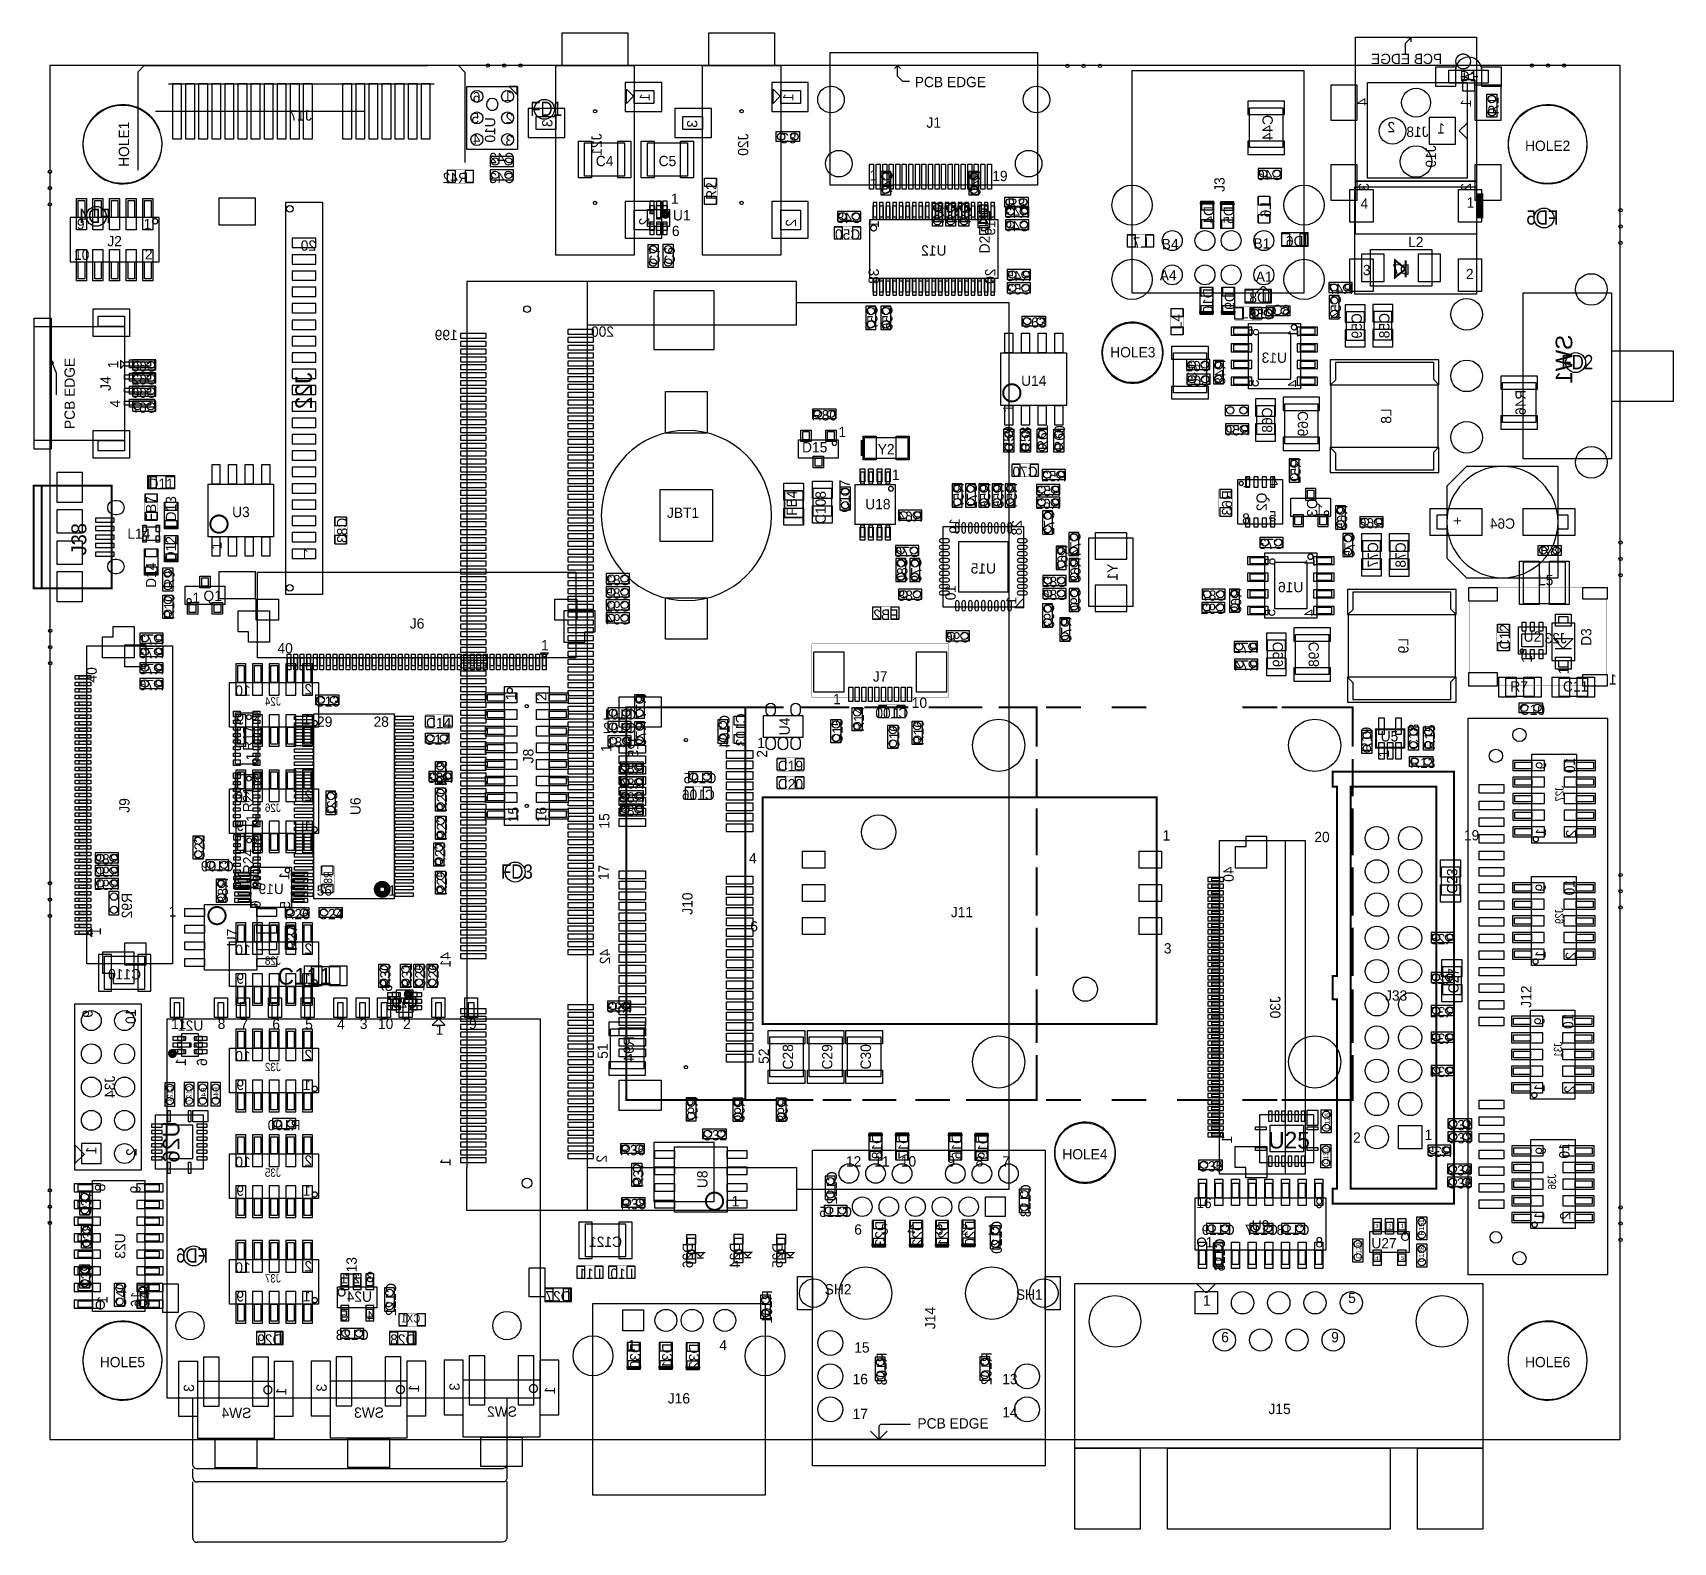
# Model space of a CAD drawing. Extents: x -1 to 124, y -8 to 108.
import ezdxf
from ezdxf.enums import TextEntityAlignment as Align

# ---------------------------------------------------------------- set-up
doc = ezdxf.new("R2010")
doc.units = 0
for name, color, linetype in [('BG_OUTLINE', 1, 'CONTINUOUS'), ('PG_ASSEMBLY_BOTTOM', 2, 'CONTINUOUS'), ('PG_ASSEMBLY_TOP', 3, 'CONTINUOUS'), ('PIN_BOTTOM', 5, 'CONTINUOUS'), ('PIN_TOP', 4, 'CONTINUOUS'), ('RD_ASSEMBLY_BOTTOM', 6, 'CONTINUOUS'), ('RD_ASSEMBLY_TOP', 7, 'CONTINUOUS')]:
    doc.layers.add(name, color=color, linetype=linetype)

msp = doc.modelspace()

# ---------------------------------------------------------------- texts
at = {"layer": 'PG_ASSEMBLY_BOTTOM', "text_generation_flag": 2}
for s, p in [('PCB EDGE', (106.393996, 105.110788)), ('6', (32.907478, 102.190296)), ('1', (35.307524, 102.290372)), ('5', (32.807402, 100.59035)), ('2', (35.407346, 100.59035)), ('2', (102.795578, 99.899724)), ('1', (106.595672, 99.799902)), ('4', (32.907478, 98.990404)), ('3', (35.407346, 98.890328)), ('20', (20.3454, 90.847164)), ('199', (31.172658, 84.015326)), ('200', (43.110658, 84.269326)), ('1', (91.7448, 72.771)), ('4', (93.853, 72.771)), ('8', (91.694, 69.977)), ('5', (93.726, 70.1548)), ('1', (97.30232, 70.631558)), ('1', (19.7739, 67.250564)), ('2', (20.044918, 56.9341)), ('1', (119.73179, 57.6834)), ('10', (15.344902, 56.834024)), ('9', (14.84503, 54.633876)), ('1', (19.945096, 54.633876)), ('10', (15.344902, 48.706024)), ('2', (20.044918, 48.8061)), ('9', (14.84503, 46.505876)), ('1', (19.945096, 46.505876)), ('10', (15.344902, 37.022024)), ('2', (20.044918, 37.1221)), ('9', (14.84503, 34.821876)), ('1', (19.945096, 34.821876)), ('10', (15.344902, 28.894024)), ('2', (20.044918, 28.9941)), ('9', (14.84503, 26.693876)), ('1', (19.945096, 26.693876)), ('10', (15.344902, 20.816824)), ('2', (20.044918, 20.9169)), ('9', (14.84503, 18.616676)), ('1', (19.945096, 18.616676)), ('10', (15.344902, 12.739624)), ('2', (20.044918, 12.8397)), ('1', (22.7838, 11.9126)), ('2', (23.6982, 11.9126)), ('3', (24.765, 12.0142)), ('9', (14.84503, 10.539476)), ('1', (19.945096, 10.539476)), ('5', (22.7838, 9.0678)), ('4', (24.8158, 9.017))]:
    msp.add_text(s, height=0.7874, dxfattribs=at).set_placement(p)
for s, rotation, p in [('1', 90, (45.847, 102.87)), ('1', 90, (56.8198, 102.87)), ('4', 90, (100.693982, 102.510844)), ('1', 90, (108.59389, 102.410768)), ('3', 90, (38.4048, 100.8888)), ('3', 90, (49.4792, 100.838)), ('3', 90, (100.794058, 96.01073)), ('2', 90, (108.59389, 96.01073)), ('2', 90, (45.8216, 93.3704)), ('2', 90, (57.023, 93.2688)), ('1', 90, (63.347346, 93.181424)), ('19', 90, (72.247252, 93.181424)), ('38', 90, (63.347346, 89.481406)), ('20', 90, (72.247252, 89.481406)), ('8', 90, (92.379038, 84.918804)), ('1', 90, (95.401638, 84.817204)), ('5', 90, (92.379038, 81.007204)), ('4', 90, (95.401638, 80.981804)), ('19', 90, (69.5198, 70.3834)), ('28', 90, (74.2696, 70.2564)), ('+', 270, (107.179364, 69.8881)), ('8', 90, (93.634814, 67.38493)), ('1', 90, (96.657414, 67.28333)), ('10', 90, (69.215, 65.3034)), ('1', 90, (73.8632, 64.4144)), ('5', 90, (93.634814, 63.47333)), ('4', 90, (96.657414, 63.44793)), ('9', 90, (114.330226, 51.80457)), ('10', 90, (116.530374, 52.092098)), ('1', 90, (114.330226, 46.704504)), ('2', 90, (116.63045, 46.604682)), ('10', 90, (16.066516, 43.789346)), ('1', 90, (18.316448, 43.339512)), ('40', 90, (90.46337, 43.77944)), ('10', 90, (116.504974, 42.745152)), ('9', 90, (114.304826, 42.457624)), ('6', 90, (16.1163, 41.189402)), ('5', 90, (18.366486, 41.139364)), ('41', 90, (30.622494, 37.237162)), ('42', 90, (42.814494, 37.491162)), ('1', 90, (114.304826, 37.357558)), ('2', 90, (116.60505, 37.257736)), ('6', 90, (26.160222, 34.798)), ('1', 90, (28.624276, 34.8488)), ('9', 90, (3.2766, 32.8168)), ('10', 90, (6.5786, 32.9184)), ('9', 90, (114.21364, 32.24657)), ('10', 90, (116.413788, 32.534098)), ('1', 90, (10.396982, 29.1211)), ('6', 90, (12.022582, 29.1211)), ('1', 90, (114.21364, 27.146504)), ('2', 90, (116.513864, 27.046682)), ('1', 90, (90.33383, 23.21052)), ('1', 90, (3.556, 22.3774)), ('2', 90, (6.6294, 22.2504)), ('1', 90, (30.622494, 21.489162)), ('2', 90, (42.560494, 21.743162)), ('9', 90, (114.308382, 22.3393)), ('10', 90, (116.111782, 22.6314)), ('8', 90, (4.2418, 19.5326)), ('9', 90, (6.9342, 19.3802)), ('1', 90, (114.206782, 17.3609)), ('2', 90, (116.187982, 17.3609)), ('1', 90, (4.4196, 10.9728)), ('16', 90, (6.985, 11.2776)), ('3', 90, (11.0236, 4.2164)), ('1', 90, (18.0848, 3.9624)), ('3', 90, (21.1582, 4.2418)), ('1', 90, (28.2194, 4.191)), ('3', 90, (31.3182, 4.318)), ('1', 90, (38.608, 4.0386))]:
    msp.add_text(s, height=0.7874, rotation=rotation, dxfattribs=at).set_placement(p)
at = {"layer": 'PG_ASSEMBLY_TOP'}
for s, p in [('PCB EDGE', (66.0908, 103.343964)), ('1', (62.6364, 96.2152)), ('19', (72.009, 96.1644)), ('1', (47.4599, 94.428818)), ('4', (100.1522, 94.0562)), ('1', (108.2548, 94.1324)), ('9', (2.06883, 92.482924)), ('1', (7.168896, 92.482924)), ('6', (47.5361, 91.965018)), ('B4', (84.963, 90.9574)), ('B1', (91.9734, 91.0082)), ('10', (1.8542, 90.1446)), ('2', (7.268718, 90.1827)), ('A4', (84.8106, 88.5698)), ('A1', (92.1512, 88.4682)), ('3', (100.33, 88.9762)), ('2', (108.204, 88.6714)), ('1', (60.2615, 76.598018)), ('1', (64.3509, 73.321418)), ('1', (10.90168, 63.925958)), ('40', (17.399, 60.071)), ('1', (37.5412, 60.2996)), ('29', (20.4216, 54.4576)), ('28', (24.7396, 54.4576)), ('1', (54.0512, 52.832)), ('1', (85.021928, 45.765212)), ('20', (96.6216, 45.6438)), ('19', (108.0516, 45.779436)), ('4', (53.424328, 44.028868)), ('56', (20.3962, 41.5544)), ('1', (25.8572, 41.5544)), ('1', (9.0932, 39.9542)), ('6', (53.523642, 38.820598)), ('3', (85.121242, 37.134038)), ('11', (9.269222, 31.361888)), ('8', (12.83208, 31.361888)), ('7', (14.560296, 31.34106)), ('6', (17.005046, 31.34106)), ('5', (19.514058, 31.34106)), ('4', (21.959062, 31.34106)), ('3', (23.687278, 31.361888)), ('10', (25.079198, 31.361888)), ('2', (26.997152, 31.361888)), ('1', (29.484066, 30.918912)), ('9', (32.035242, 31.361888)), ('2', (99.5807, 22.673818)), ('1', (105.0417, 22.877018)), ('12', (60.833, 20.8534)), ('11', (62.992, 20.8534)), ('10', (65.024, 20.8534)), ('9', (68.58, 20.8534)), ('8', (70.739, 20.8534)), ('7', (72.771, 20.8534)), ('1', (52.0954, 17.8054)), ('16', (87.611458, 17.671288)), ('9', (96.711262, 17.671288)), ('6', (61.468, 15.6464)), ('5', (63.5, 15.6464)), ('4', (65.532, 15.6464)), ('3', (67.691, 15.6464)), ('2', (69.596, 15.6464)), ('1', (71.628, 15.6464)), ('1', (88.311482, 14.671294)), ('8', (96.711262, 14.671294)), ('SH2', (59.2074, 11.0744)), ('SH1', (73.8124, 10.668)), ('1', (88.106504, 10.219436)), ('5', (99.206558, 10.419334)), ('6', (89.506552, 7.41934)), ('9', (97.906586, 7.41934)), ('15', (61.468, 6.6294)), ('16', (61.341, 4.2164)), ('13', (72.771, 4.2164)), ('17', (61.341, 1.5494)), ('PCB EDGE', (66.294, 0.829564)), ('14', (72.771, 1.6764))]:
    msp.add_text(s, height=0.7874, dxfattribs=at).set_placement(p)
for s, p in [('PCB EDGE', (1.913382, 77.216)), ('1', (5.2324, 81.8642)), ('4', (5.3848, 78.867)), ('1', (73.643236, 78.4987)), ('1', (13.140436, 68.0085)), ('40', (3.587496, 57.844944)), ('1', (113.241836, 59.3471)), ('1', (116.060982, 58.4581)), ('1', (35.6362, 56.4896)), ('2', (37.9476, 56.4388)), ('8', (15.805404, 54.906418)), ('1', (42.90949, 52.528216)), ('1', (15.795498, 51.886358)), ('2', (54.814724, 52.099464)), ('8', (15.806928, 50.21326)), ('1', (15.797022, 47.1932)), ('15', (35.814, 47.1678)), ('16', (37.9476, 47.1678)), ('15', (42.762932, 46.682914)), ('8', (15.81912, 45.479716)), ('1', (15.809214, 42.459656)), ('17', (42.711624, 42.73804)), ('1', (3.907536, 38.524942)), ('51', (42.638218, 29.087826)), ('52', (54.94655, 28.696158))]:
    msp.add_text(s, height=0.7874, rotation=90, dxfattribs=at).set_placement(p)
for s, p in [('1', (60.1472, 56.1848)), ('10', (66.4464, 55.9054)), ('1', (44.46524, 6.8072)), ('4', (51.45024, 6.8072))]:
    msp.add_text(s, height=0.7874, dxfattribs=at).set_placement(p, align=Align.CENTER)
msp.add_text('1', height=0.7874, rotation=90, dxfattribs=at).set_placement((102.319582, 52.4002), align=Align.CENTER)
at = {"layer": 'PG_ASSEMBLY_TOP', "width": 1.174428}
for s, p in [('3', (101.271324, 16.155924)), ('2', (102.261924, 16.130524)), ('1', (103.201724, 16.181324)), ('4', (101.271324, 13.692124)), ('5', (103.227124, 13.717524))]:
    msp.add_text(s, height=0.299974, dxfattribs=at).set_placement(p)
at = {"layer": 'RD_ASSEMBLY_BOTTOM', "text_generation_flag": 2}
for s, p in [('J17', (19.172936, 100.792026)), ('J18', (104.50068, 99.541838)), ('C42', (34.544, 97.536)), ('R42', (30.988, 96.012)), ('C43', (34.544, 96.012)), ('C46', (93.218, 96.2406)), ('R43', (73.914, 93.345)), ('C48', (61.087, 92.964)), ('C49', (73.914, 92.329)), ('C50', (60.96, 91.694)), ('L7', (83.3374, 91.0844)), ('D6', (95.123, 91.186)), ('U12', (67.547236, 90.47353)), ('R45', (74.049636, 88.51773)), ('D7', (103.251, 89.027)), ('C53', (74.041, 87.503)), ('R47', (98.6282, 87.5284)), ('D8', (92.329, 86.868)), ('C55', (92.583, 85.598)), ('U13', (93.560138, 82.277204)), ('C60', (7.2136, 81.6102)), ('C61', (87.750396, 81.631536)), ('C66', (7.214108, 79.604108)), ('C62', (7.214108, 80.620108)), ('C65', (87.775796, 80.513936)), ('C67', (7.214108, 78.461108)), ('R50', (90.725244, 76.726796)), ('C70', (74.520298, 73.554844)), ('R52', (76.717398, 73.224644)), ('R53', (76.286106, 72.089518)), ('R62', (76.28509, 71.10857)), ('R64', (65.7352, 70.1294)), ('R66', (100.9904, 69.6214)), ('C64', (110.998, 69.596)), ('C76', (65.515998, 67.433444)), ('C73', (93.345, 68.0466)), ('U15', (71.332344, 66.174112)), ('C81', (43.4086, 65.278)), ('C82', (76.76769, 65.13957)), ('U16', (94.815914, 64.74333)), ('C85', (43.4086, 64.262)), ('C91', (43.4086, 63.2714)), ('C88', (65.745106, 64.088518)), ('C86', (76.76769, 64.14897)), ('C87', (88.929972, 64.097662)), ('C94', (43.4086, 62.2808)), ('FB2', (63.881, 62.638178)), ('C92', (88.904572, 63.081662)), ('R71', (7.772908, 60.731908)), ('C96', (69.37629, 60.905136)), ('J23', (115.062, 60.833)), ('R73', (7.773416, 59.698382)), ('R72', (91.393772, 60.092082)), ('R75', (7.772908, 58.471308)), ('R74', (91.419172, 58.745882)), ('R76', (7.772908, 57.252108)), ('C101', (43.5356, 55.0164)), ('C100', (64.3382, 55.118)), ('C102', (43.5356, 53.975)), ('R81', (43.5356, 52.8828)), ('R82', (44.4754, 50.8762)), ('R83', (29.845, 50.165)), ('R84', (44.4754, 49.7332)), ('C105', (49.6824, 50.1396)), ('R85', (44.4754, 48.6664)), ('C106', (49.5554, 48.8696)), ('R86', (44.4754, 47.6504)), ('R89', (4.3688, 43.942)), ('C109', (12.8016, 43.4086)), ('R90', (4.3688, 42.9768)), ('R91', (4.368292, 41.985692)), ('U19', (16.9164, 41.6814)), ('R28', (106.426, 37.846)), ('C110', (5.715508, 35.154108)), ('R29', (106.426, 34.798)), ('U20', (27.11704, 32.9819)), ('R93', (43.5102, 32.6136)), ('R32', (106.426, 32.258)), ('U21', (10.7696, 31.233364)), ('R33', (106.426, 30.226)), ('R34', (106.426, 27.686)), ('R100', (17.907, 23.622)), ('R35', (106.172, 21.59)), ('C115', (60.0456, 16.9926)), ('C119', (89.281, 15.621)), ('C117', (92.583, 15.621)), ('C118', (94.996, 15.621)), ('C121', (42.4688, 14.7066)), ('L11', (41.275, 12.2682)), ('L10', (43.7134, 12.2682)), ('U24', (23.6474, 10.5156)), ('D27', (38.8366, 10.541)), ('D29', (16.8148, 7.239)), ('C123', (23.114, 7.5946)), ('D28', (26.9748, 7.239)), ('SW2', (34.5567, 1.7272)), ('SW4', (14.2621, 1.6256)), ('SW3', (24.3967, 1.651))]:
    msp.add_text(s, height=0.7874, dxfattribs=at).set_placement(p, align=Align.CENTER)
for s, p in [('U10', (34.036, 100.076)), ('C44', (93.4466, 100.2538)), ('J21', (42.168572, 98.950018)), ('J20', (53.369972, 98.950018)), ('J19', (105.918, 98.044)), ('C47', (64.389, 96.012)), ('R40', (71.12, 96.012)), ('D4', (88.9508, 93.585792)), ('D5', (90.4748, 93.573092)), ('L6', (93.2942, 93.98)), ('D10', (88.9, 87.007192)), ('C57', (63.246, 85.725)), ('C56', (64.389, 85.725)), ('D9', (90.551, 87.007192)), ('C54', (98.6536, 86.5378)), ('C59', (100.252022, 85.099652)), ('C58', (102.362, 85.1154)), ('R48', (89.8144, 81.5594)), ('R46', (112.776, 79.248)), ('C68', (93.405452, 77.903578)), ('C69', (96.139, 77.6224)), ('L8', (102.503732, 78.208378)), ('R51', (95.5802, 74.041)), ('R57', (69.833998, 72.132444)), ('C71', (70.849998, 72.132444)), ('R56', (71.865998, 72.132444)), ('R55', (72.881998, 72.132444)), ('R54', (73.897998, 72.132444)), ('R63', (90.3478, 71.5772)), ('Q2', (92.9894, 71.64705)), ('Q3', (96.84512, 71.2216)), ('C83', (22.733, 69.469)), ('C72', (76.750672, 70.074536)), ('R65', (99.1362, 70.4596)), ('C74', (78.757272, 68.428616)), ('C75', (99.695, 68.3514)), ('R67', (77.776324, 67.383152)), ('C77', (101.496622, 67.599052)), ('C78', (103.6066, 67.5894)), ('C80', (65.533524, 66.443352)), ('C79', (66.600324, 66.443352)), ('R68', (78.766924, 66.443352)), ('Y1', (81.585054, 66.280792)), ('C90', (78.766924, 64.152272)), ('R69', (91.038172, 64.097662)), ('C93', (76.74229, 62.962536)), ('R70', (78.06309, 61.895736)), ('C99', (94.227142, 59.993276)), ('C98', (96.970342, 59.993276)), ('L9', (103.81488, 60.6552)), ('R77', (45.5676, 56.007)), ('C104', (51.943, 54.102)), ('C103', (53.213, 54.229)), ('R79', (45.5676, 53.9496)), ('J25', (44.973494, 52.96916)), ('C21', (21.971, 48.641)), ('R88', (13.6144, 41.9354)), ('R92', (6.282182, 40.7924)), ('J30', (94.0308, 33.02)), ('R94', (44.6278, 29.845)), ('J34', (4.978146, 26.940764)), ('R97', (49.5046, 25.2222)), ('R99', (53.086, 25.1968)), ('R98', (56.388, 25.1968)), ('D18', (63.6016, 22.3774)), ('D17', (65.6336, 22.3774)), ('D16', (69.6976, 22.3774)), ('D19', (71.7042, 22.352)), ('C112', (60.1472, 19.2278)), ('C113', (74.9554, 18.2372)), ('D23', (63.8556, 15.7226)), ('D22', (66.7004, 15.7226)), ('D21', (68.6816, 15.7226)), ('D20', (70.7136, 15.748)), ('C120', (72.7456, 15.4432)), ('U23', (5.769864, 14.77772)), ('C116', (89.789, 14.097)), ('D26', (49.138078, 14.04874)), ('D24', (52.744878, 14.06652)), ('D25', (55.996078, 14.0589)), ('C122', (26.4668, 10.6934)), ('R101', (55.1942, 10.1346)), ('D30', (45.125386, 6.3881)), ('D31', (47.5742, 6.3754)), ('D32', (49.6316, 6.35)), ('R103', (63.9572, 5.3848)), ('R102', (71.9582, 5.4102))]:
    msp.add_text(s, height=0.7874, rotation=90, dxfattribs=at).set_placement(p, align=Align.CENTER)
for s, height, width, p in [('FD4', 1.0922, 0.883721, (3.429, 92.964)), ('FD5', 1.0922, 0.883721, (114.046, 92.837)), ('FD6', 1.0922, 0.883721, (10.8712, 13.5128)), ('CX1', 0.635, 0.88, (27.5844, 8.932164))]:
    msp.add_text(s, height=height, dxfattribs=dict(at, width=width)).set_placement(p, align=Align.CENTER)
for s, height, width, p in [('SW1', 1.27, 1.02, (116.332, 82.55)), ('J22', 1.27, 1.02, (20.032218, 80.137)), ('R87', 0.635, 0.88, (21.572982, 42.7482)), ('C124', 0.381, 0.866667, (9.3726, 26.416)), ('C127', 0.381, 0.866667, (10.8204, 26.3906)), ('R41', 0.381, 0.866667, (11.938, 26.3906)), ('R44', 0.381, 0.866667, (12.8778, 26.4414)), ('U26', 1.27, 1.02, (9.906, 22.733))]:
    msp.add_text(s, height=height, rotation=90, dxfattribs=dict(at, width=width)).set_placement(p, align=Align.CENTER)
at = {"layer": 'RD_ASSEMBLY_BOTTOM', "text_generation_flag": 2, "width": 0.88}
for s, p in [('J24', (17.645126, 56.083962)), ('J26', (17.645126, 47.955962)), ('J28', (17.645126, 36.271962)), ('J32', (17.645126, 28.143962)), ('J35', (17.645126, 20.066762)), ('J37', (17.645126, 11.989562))]:
    msp.add_text(s, height=0.635, dxfattribs=at).set_placement(p)
for s, p in [('J27', (115.678712, 49.944274)), ('J29', (115.653312, 40.597328)), ('J31', (115.562126, 30.386274)), ('J36', (115.095782, 20.2946))]:
    msp.add_text(s, height=0.635, rotation=90, dxfattribs=at).set_placement(p)
at = {"layer": 'RD_ASSEMBLY_TOP'}
for s, p in [('D1', (108.4072, 103.79075)), ('J1', (67.542664, 100.242116)), ('C3', (56.388, 99.06)), ('HOLE2', (114.447574, 98.471482)), ('C4', (42.3926, 97.3074)), ('C5', (47.1932, 97.3074)), ('R3', (73.8632, 94.0562)), ('U1', (48.2854, 93.158564)), ('J2', (4.953, 91.186)), ('L2', (104.374188, 91.119198)), ('C8', (94.0816, 85.919818)), ('C63', (75.184, 84.963)), ('L3', (91.5924, 85.665818)), ('HOLE3', (82.7532, 82.694018)), ('U14', (75.184, 80.518)), ('R80', (59.182, 77.8764)), ('D15', (58.4454, 75.429618)), ('Y2', (63.9064, 75.285092)), ('D11', (8.509, 72.644)), ('U18', (63.2714, 71.086218)), ('U3', (14.605, 70.485)), ('JBT1', (48.387, 70.425564)), ('L14', (6.8072, 68.825364)), ('R8', (114.554, 67.564)), ('L5', (114.3, 65.278)), ('Q1', (12.446, 64.075564)), ('J6', (28.067, 61.96076)), ('U2', (113.284, 60.96)), ('J7', (63.4492, 57.913524)), ('R7', (112.268, 57.15)), ('C11', (116.586, 57.15)), ('C13', (21.209, 56.007)), ('C14', (29.718, 54.356)), ('C10', (113.284, 55.372)), ('U5', (102.362, 53.34)), ('C17', (29.591, 53.086)), ('C19', (56.5912, 51.0794)), ('R13', (104.902, 51.308)), ('C20', (56.5912, 49.6824)), ('R26', (18.8976, 39.751)), ('C24', (21.463, 39.751)), ('J11', (69.6976, 39.9034)), ('J33', (102.87, 33.528)), ('C31', (107.7468, 23.622)), ('C32', (50.7873, 22.849586)), ('C33', (107.7468, 22.6314)), ('R36', (44.5262, 21.717)), ('HOLE4', (79.095346, 21.40204)), ('C35', (88.6968, 20.4724)), ('C34', (107.7214, 20.1676)), ('C36', (107.7214, 19.177)), ('R38', (44.589192, 17.592294)), ('U9', (92.511372, 15.963392)), ('HOLE5', (5.552694, 5.512562)), ('HOLE6', (114.447574, 5.512562)), ('J16', (48.0695, 2.7432)), ('J15', (93.966538, 1.931416))]:
    msp.add_text(s, height=0.7874, dxfattribs=at).set_placement(p, align=Align.CENTER)
for s, height, width, p in [('FD1', 1.0922, 0.883721, (37.9222, 101.1428)), ('FD2', 1.0922, 0.883721, (116.713, 81.788)), ('FD3', 1.0922, 0.883721, (35.687, 42.8498)), ('U25', 1.27, 1.02, (94.6912, 22.233382))]:
    msp.add_text(s, height=height, dxfattribs=dict(at, width=width)).set_placement(p, align=Align.CENTER)
for s, p in [('R1', (110.6932, 101.9302)), ('HOLE1', (6.060694, 98.979482)), ('R2', (50.935636, 95.4024)), ('J3', (89.771728, 95.90024)), ('R4', (68.326, 93.599)), ('R5', (69.342, 93.599)), ('R6', (70.358, 93.599)), ('D2', (71.814436, 91.313)), ('C7', (46.60392, 90.44305)), ('C6', (47.75708, 90.45575)), ('L4', (86.495636, 85.4202)), ('C9', (87.63, 81.5086)), ('J4', (4.662424, 80.69072)), ('R59', (73.643236, 76.454)), ('R58', (74.938382, 76.4286)), ('R61', (76.259182, 76.581)), ('R60', (77.554582, 76.5302)), ('C107', (61.120782, 72.0852)), ('FB7', (8.128, 71.12)), ('D13', (9.652, 71.12)), ('FB4', (57.082182, 71.5518)), ('C108', (59.292236, 71.2216)), ('D12', (9.652, 68.072)), ('D14', (8.128, 66.04)), ('R9', (9.525, 65.7098)), ('R10', (9.525, 63.627)), ('C12', (111.565182, 61.341)), ('D3', (117.788182, 61.3156)), ('R14', (62.2046, 55.0418)), ('R17', (15.548356, 53.58638)), ('U4', (56.5404, 54.483)), ('C15', (60.579, 54.1274)), ('C16', (64.9224, 53.6956)), ('R16', (66.7766, 54.0004)), ('R19', (100.998782, 53.4924)), ('C18', (104.605582, 53.721)), ('R15', (105.850182, 53.6702)), ('J8', (36.957, 52.2224)), ('R18', (30.353, 50.927)), ('J9', (6.095492, 48.449992)), ('R21', (15.550134, 48.893222)), ('U6', (23.749508, 48.387)), ('R20', (30.353, 48.895)), ('R22', (30.353, 46.736)), ('C22', (11.8364, 45.2374)), ('R23', (30.226, 44.704)), ('R24', (15.562072, 44.159678)), ('R25', (30.353, 42.545)), ('C23', (107.5436, 42.672)), ('J10', (49.111408, 40.9448)), ('U7', (14.3256, 38.354)), ('R27', (18.8976, 38.3286)), ('R30', (26.035, 35.433)), ('C25', (28.702, 35.433)), ('C26', (29.718, 35.433)), ('R31', (27.686, 35.433)), ('C27', (107.6452, 35.052)), ('J12', (113.203736, 33.83915)), ('C28', (56.7944, 29.2354)), ('C29', (59.7916, 29.2354)), ('C30', (62.738, 29.2354)), ('R37', (45.3644, 20.2184)), ('U8', (50.2539, 19.877786)), ('C37', (3.175, 18.034)), ('C38', (3.302, 15.494)), ('J13', (23.457662, 13.085572)), ('C39', (3.175, 12.446)), ('C40', (5.842, 11.049)), ('C41', (7.62, 10.922)), ('J14', (67.6656, 9.271))]:
    msp.add_text(s, height=0.7874, rotation=90, dxfattribs=at).set_placement(p, align=Align.CENTER)
msp.add_text('J38', height=1.143, rotation=90, dxfattribs=at).set_placement((2.794, 67.564))
at = {"layer": 'RD_ASSEMBLY_TOP', "width": 1.02}
msp.add_text('C111', height=1.27, dxfattribs=at).set_placement((17.4117, 34.755582))
at = {"layer": 'RD_ASSEMBLY_TOP', "width": 0.866667}
for s, p in [('C126', (97.79, 24.3078)), ('C130', (97.6884, 21.6408)), ('R151', (105.0036, 16.2052)), ('C129', (100.203, 14.4272)), ('C128', (105.0036, 14.1478))]:
    msp.add_text(s, height=0.381, rotation=90, dxfattribs=at).set_placement(p, align=Align.CENTER)
at = {"layer": 'RD_ASSEMBLY_TOP'}
msp.add_text('U27', height=0.7874, dxfattribs=at).set_placement((100.9777, 14.596618))

# ---------------------------------------------------------------- linework, layer by layer
at = {"layer": 'BG_OUTLINE'}
msp.add_lwpolyline([(0, 0), (120.000014, 0), (120.000014, 105.000044), (0, 105.000044)], close=True, dxfattribs=at)
at = {"layer": 'PG_ASSEMBLY_BOTTOM'}
for points in [[(39.16045, 105.000044), (39.16045, 107.500166), (44.160694, 107.500166), (44.160694, 105.000044)], [(50.36185, 105.000044), (50.36185, 107.500166), (55.362094, 107.500166), (55.362094, 105.000044)], [(109.019086, 107.160822), (109.019086, 96.160844), (99.768914, 96.160844), (99.768914, 107.160822)], [(38.660578, 90.499946), (38.660578, 105.000044), (44.660566, 105.000044), (44.660566, 90.499946)], [(49.861978, 90.499946), (49.861978, 105.000044), (55.861966, 105.000044), (55.861966, 90.499946)], [(35.737292, 98.580448), (31.877508, 98.580448), (31.877508, 103.400352), (35.737292, 103.400352)], [(35.70732, 103.390446), (35.107372, 103.390446), (35.70732, 102.790498)], [(44.060618, 102.100126), (44.060618, 103.199946), (44.56049, 102.700074), (44.56049, 102.599998)], [(44.660566, 102.100126), (44.660566, 103.100124), (46.16069, 103.100124), (46.16069, 102.100126)], [(55.262018, 102.100126), (55.262018, 103.199946), (55.76189, 102.700074), (55.76189, 102.599998)], [(55.861966, 102.100126), (55.861966, 103.100124), (57.36209, 103.100124), (57.36209, 102.100126)], [(108.30052, 96.399858), (100.69068, 96.399858), (100.69068, 103.699818), (108.30052, 103.699818)], [(91.6686, 98.7298), (91.6686, 101.7778), (94.2086, 101.7778), (94.2086, 98.7298)], [(37.160454, 100.10013), (37.160454, 101.100128), (38.660578, 101.100128), (38.660578, 100.10013)], [(48.361854, 100.10013), (48.361854, 101.100128), (49.861978, 101.100128), (49.861978, 100.10013)], [(108.295694, 100.599748), (108.295694, 99.399852), (107.695492, 99.9998)], [(35.433, 98.044), (33.655, 98.044), (33.655, 97.282), (35.433, 97.282)], [(35.433, 97.028), (33.655, 97.028), (33.655, 96.266), (35.433, 96.266)], [(63.5, 96.901), (63.5, 95.123), (64.262, 95.123), (64.262, 96.901)], [(70.993, 95.123), (70.993, 96.901), (70.231, 96.901), (70.231, 95.123)], [(94.107, 97.1296), (92.329, 97.1296), (92.329, 96.3676), (94.107, 96.3676)], [(109.019086, 96.160844), (109.019086, 92.110814), (99.768914, 92.110814), (99.768914, 96.160844)], [(18.034, 94.5515), (20.828, 94.5515), (20.828, 64.5795), (18.034, 64.5795)], [(63.177166, 94.281498), (63.177166, 93.231462), (62.917324, 93.231462), (62.917324, 94.281498)], [(63.677292, 94.281498), (63.677292, 93.231462), (63.417196, 93.231462), (63.417196, 94.281498)], [(64.177164, 94.281498), (64.177164, 93.231462), (63.917322, 93.231462), (63.917322, 94.281498)], [(64.67729, 94.281498), (64.67729, 93.231462), (64.417194, 93.231462), (64.417194, 94.281498)], [(65.177162, 94.281498), (65.177162, 93.231462), (64.91732, 93.231462), (64.91732, 94.281498)], [(65.677288, 94.281498), (65.677288, 93.231462), (65.417192, 93.231462), (65.417192, 94.281498)], [(66.17716, 94.281498), (66.17716, 93.231462), (65.917318, 93.231462), (65.917318, 94.281498)], [(66.677286, 94.281498), (66.677286, 93.231462), (66.41719, 93.231462), (66.41719, 94.281498)], [(67.177158, 94.281498), (67.177158, 93.231462), (66.917316, 93.231462), (66.917316, 94.281498)], [(67.677284, 94.281498), (67.677284, 93.231462), (67.417188, 93.231462), (67.417188, 94.281498)], [(68.177156, 94.281498), (68.177156, 93.231462), (67.917314, 93.231462), (67.917314, 94.281498)], [(68.677282, 94.281498), (68.677282, 93.231462), (68.417186, 93.231462), (68.417186, 94.281498)], [(69.177154, 94.281498), (69.177154, 93.231462), (68.917312, 93.231462), (68.917312, 94.281498)], [(69.67728, 94.281498), (69.67728, 93.231462), (69.417184, 93.231462), (69.417184, 94.281498)], [(70.177152, 94.281498), (70.177152, 93.231462), (69.91731, 93.231462), (69.91731, 94.281498)], [(70.677278, 94.281498), (70.677278, 93.231462), (70.417182, 93.231462), (70.417182, 94.281498)], [(71.17715, 94.281498), (71.17715, 93.231462), (70.917308, 93.231462), (70.917308, 94.281498)], [(71.677276, 94.281498), (71.677276, 93.231462), (71.41718, 93.231462), (71.41718, 94.281498)], [(72.177148, 94.281498), (72.177148, 93.231462), (71.917306, 93.231462), (71.917306, 94.281498)], [(73.025, 93.472), (74.803, 93.472), (74.803, 94.234), (73.025, 94.234)], [(88.9508, 92.569792), (88.9508, 94.601792), (87.9348, 94.601792), (87.9348, 92.569792)], [(88.9508, 94.525592), (88.9508, 94.398592), (87.9348, 94.398592), (87.9348, 94.525592)], [(90.4748, 92.557092), (90.4748, 94.589092), (89.4588, 94.589092), (89.4588, 92.557092)], [(90.4748, 94.512892), (90.4748, 94.385892), (89.4588, 94.385892), (89.4588, 94.512892)], [(44.660566, 92.450158), (44.660566, 93.950028), (46.16069, 93.950028), (46.16069, 92.450158)], [(55.861966, 92.450158), (55.861966, 93.950028), (57.36209, 93.950028), (57.36209, 92.450158)], [(60.198, 93.091), (61.976, 93.091), (61.976, 93.853), (60.198, 93.853)], [(72.44715, 93.231462), (72.44715, 88.731598), (62.647322, 88.731598), (62.647322, 93.231462)], [(74.803, 93.218), (73.025, 93.218), (73.025, 92.456), (74.803, 92.456)], [(94.107, 91.186), (96.139, 91.186), (96.139, 92.202), (94.107, 92.202)], [(96.0628, 91.186), (95.9358, 91.186), (95.9358, 92.202), (96.0628, 92.202)], [(100.9015, 90.932), (105.6005, 90.932), (105.6005, 88.138), (100.9015, 88.138)], [(74.938636, 89.40673), (73.160636, 89.40673), (73.160636, 88.64473), (74.938636, 88.64473)], [(63.177166, 88.731598), (63.177166, 87.681562), (62.917324, 87.681562), (62.917324, 88.731598)], [(63.677292, 88.731598), (63.677292, 87.681562), (63.417196, 87.681562), (63.417196, 88.731598)], [(64.177164, 88.731598), (64.177164, 87.681562), (63.917322, 87.681562), (63.917322, 88.731598)], [(64.67729, 88.731598), (64.67729, 87.681562), (64.417194, 87.681562), (64.417194, 88.731598)], [(65.177162, 88.731598), (65.177162, 87.681562), (64.91732, 87.681562), (64.91732, 88.731598)], [(65.677288, 88.731598), (65.677288, 87.681562), (65.417192, 87.681562), (65.417192, 88.731598)], [(66.17716, 88.731598), (66.17716, 87.681562), (65.917318, 87.681562), (65.917318, 88.731598)], [(66.677286, 88.731598), (66.677286, 87.681562), (66.41719, 87.681562), (66.41719, 88.731598)], [(67.177158, 88.731598), (67.177158, 87.681562), (66.917316, 87.681562), (66.917316, 88.731598)], [(67.677284, 88.731598), (67.677284, 87.681562), (67.417188, 87.681562), (67.417188, 88.731598)], [(68.177156, 88.731598), (68.177156, 87.681562), (67.917314, 87.681562), (67.917314, 88.731598)], [(68.677282, 88.731598), (68.677282, 87.681562), (68.417186, 87.681562), (68.417186, 88.731598)], [(69.177154, 88.731598), (69.177154, 87.681562), (68.917312, 87.681562), (68.917312, 88.731598)], [(69.67728, 88.731598), (69.67728, 87.681562), (69.417184, 87.681562), (69.417184, 88.731598)], [(70.177152, 88.731598), (70.177152, 87.681562), (69.91731, 87.681562), (69.91731, 88.731598)], [(70.677278, 88.731598), (70.677278, 87.681562), (70.417182, 87.681562), (70.417182, 88.731598)], [(71.17715, 88.731598), (71.17715, 87.681562), (70.917308, 87.681562), (70.917308, 88.731598)], [(71.677276, 88.731598), (71.677276, 87.681562), (71.41718, 87.681562), (71.41718, 88.731598)], [(72.177148, 88.731598), (72.177148, 87.681562), (71.917306, 87.681562), (71.917306, 88.731598)], [(74.93, 88.392), (73.152, 88.392), (73.152, 87.63), (74.93, 87.63)], [(87.884, 88.023192), (87.884, 85.991192), (88.9, 85.991192), (88.9, 88.023192)], [(89.535, 88.023192), (89.535, 85.991192), (90.551, 85.991192), (90.551, 88.023192)], [(91.313, 86.868), (93.345, 86.868), (93.345, 87.884), (91.313, 87.884)], [(93.2688, 86.868), (93.1418, 86.868), (93.1418, 87.884), (93.2688, 87.884)], [(97.7392, 87.6554), (99.5172, 87.6554), (99.5172, 88.4174), (97.7392, 88.4174)], [(63.119, 84.836), (63.119, 86.614), (62.357, 86.614), (62.357, 84.836)], [(64.262, 84.836), (64.262, 86.614), (63.5, 86.614), (63.5, 84.836)], [(93.472, 86.487), (91.694, 86.487), (91.694, 85.725), (93.472, 85.725)], [(98.5266, 85.6488), (98.5266, 87.4268), (97.7646, 87.4268), (97.7646, 85.6488)], [(112.5855, 87.63), (119.3165, 87.63), (119.3165, 74.93), (112.5855, 74.93)], [(87.884, 86.067392), (87.884, 86.194392), (88.9, 86.194392), (88.9, 86.067392)], [(89.535, 86.067392), (89.535, 86.194392), (90.551, 86.194392), (90.551, 86.067392)], [(95.566738, 85.287104), (95.566738, 80.283304), (91.578938, 80.283304), (91.578938, 85.287104)], [(99.045522, 86.179152), (99.045522, 84.020152), (100.442522, 84.020152), (100.442522, 86.179152)], [(101.1555, 86.1949), (101.1555, 84.0359), (102.5525, 84.0359), (102.5525, 86.1949)], [(91.578938, 84.944204), (91.578938, 84.436204), (90.474038, 84.436204), (90.474038, 84.944204)], [(96.671638, 84.944204), (96.671638, 84.436204), (95.566738, 84.436204), (95.566738, 84.944204)], [(91.578938, 83.674204), (91.578938, 83.166204), (90.474038, 83.166204), (90.474038, 83.674204)], [(96.671638, 83.674204), (96.671638, 83.166204), (95.566738, 83.166204), (95.566738, 83.674204)], [(6.3246, 81.7372), (8.1026, 81.7372), (8.1026, 82.4992), (6.3246, 82.4992)], [(6.325108, 80.747108), (8.103108, 80.747108), (8.103108, 81.509108), (6.325108, 81.509108)], [(88.639396, 82.520536), (86.861396, 82.520536), (86.861396, 81.758536), (88.639396, 81.758536)], [(89.6874, 80.6704), (89.6874, 82.4484), (88.9254, 82.4484), (88.9254, 80.6704)], [(91.578938, 82.404204), (91.578938, 81.896204), (90.474038, 81.896204), (90.474038, 82.404204)], [(96.671638, 82.404204), (96.671638, 81.896204), (95.566738, 81.896204), (95.566738, 82.404204)], [(97.890584, 80.608424), (97.890584, 75.758294), (98.240596, 75.408282), (98.240596, 74.10831), (105.740708, 74.10831), (105.740708, 75.45832), (106.09072, 75.808332), (106.09072, 80.658462), (105.740708, 81.008474), (105.740708, 82.308446), (98.240596, 82.308446), (98.240596, 80.958436)], [(6.325108, 79.731108), (8.103108, 79.731108), (8.103108, 80.493108), (6.325108, 80.493108)], [(88.664796, 81.402936), (86.886796, 81.402936), (86.886796, 80.640936), (88.664796, 80.640936)], [(91.578938, 81.134204), (91.578938, 80.626204), (90.474038, 80.626204), (90.474038, 81.134204)], [(96.671638, 81.134204), (96.671638, 80.626204), (95.566738, 80.626204), (95.566738, 81.134204)], [(110.998, 77.724), (110.998, 80.772), (113.538, 80.772), (113.538, 77.724)], [(6.325108, 78.588108), (8.103108, 78.588108), (8.103108, 79.350108), (6.325108, 79.350108)], [(91.595956, 79.026004), (89.817956, 79.026004), (89.817956, 78.264004), (91.595956, 78.264004)], [(93.595952, 76.824078), (93.595952, 78.983078), (92.198952, 78.983078), (92.198952, 76.824078)], [(94.361, 76.0984), (94.361, 79.1464), (96.901, 79.1464), (96.901, 76.0984)], [(91.614244, 77.615796), (89.836244, 77.615796), (89.836244, 76.853796), (91.614244, 76.853796)], [(75.828398, 73.351644), (77.606398, 73.351644), (77.606398, 74.113644), (75.828398, 74.113644)], [(95.4532, 73.152), (95.4532, 74.93), (94.6912, 74.93), (94.6912, 73.152)], [(108.247942, 65.854072), (115.247928, 65.854072), (115.247928, 74.353928), (108.247942, 74.353928), (106.748072, 72.854058), (106.748072, 67.353942)], [(68.944998, 73.021444), (68.944998, 71.243444), (69.706998, 71.243444), (69.706998, 73.021444)], [(69.960998, 73.021444), (69.960998, 71.243444), (70.722998, 71.243444), (70.722998, 73.021444)], [(70.976998, 73.021444), (70.976998, 71.243444), (71.738998, 71.243444), (71.738998, 73.021444)], [(71.992998, 73.021444), (71.992998, 71.243444), (72.754998, 71.243444), (72.754998, 73.021444)], [(73.770998, 71.243444), (73.770998, 73.021444), (73.008998, 73.021444), (73.008998, 71.243444)], [(75.397106, 72.216518), (77.175106, 72.216518), (77.175106, 72.978518), (75.397106, 72.978518)], [(90.7796, 73.3552), (94.1832, 73.3552), (94.1832, 69.9516), (90.7796, 69.9516)], [(77.17409, 71.99757), (75.39609, 71.99757), (75.39609, 71.23557), (77.17409, 71.23557)], [(97.862136, 70.521576), (94.822264, 70.521576), (94.822264, 71.921624), (97.862136, 71.921624)], [(96.592136, 71.921624), (96.092264, 71.921624), (96.092264, 72.541638), (96.592136, 72.541638)], [(64.8462, 70.2564), (66.6242, 70.2564), (66.6242, 71.0184), (64.8462, 71.0184)], [(75.861672, 70.963536), (75.861672, 69.185536), (76.623672, 69.185536), (76.623672, 70.963536)], [(95.642176, 69.901562), (95.142304, 69.901562), (95.142304, 70.521576), (95.642176, 70.521576)], [(97.542096, 69.901562), (97.042224, 69.901562), (97.042224, 70.521576), (97.542096, 70.521576)], [(99.0092, 69.5706), (99.0092, 71.3486), (98.2472, 71.3486), (98.2472, 69.5706)], [(100.1014, 69.7484), (101.8794, 69.7484), (101.8794, 70.5104), (100.1014, 70.5104)], [(105.99801, 70.65391), (106.748072, 70.65391), (106.748072, 69.55409), (105.99801, 69.55409)], [(115.247928, 70.65391), (115.99799, 70.65391), (115.99799, 69.55409), (115.247928, 69.55409)], [(68.25742, 63.607188), (68.25742, 69.757036), (74.407268, 69.757036), (74.407268, 63.607188)], [(77.868272, 69.317616), (77.868272, 67.539616), (78.630272, 67.539616), (78.630272, 69.317616)], [(94.234, 68.9356), (92.456, 68.9356), (92.456, 68.1736), (94.234, 68.1736)], [(98.806, 69.2404), (98.806, 67.4624), (99.568, 67.4624), (99.568, 69.2404)], [(64.626998, 67.560444), (66.404998, 67.560444), (66.404998, 68.322444), (64.626998, 68.322444)], [(77.649324, 66.494152), (77.649324, 68.272152), (76.887324, 68.272152), (76.887324, 66.494152)], [(82.777584, 63.681102), (82.777584, 68.880482), (79.376524, 68.880482), (79.376524, 63.681102)], [(96.822514, 67.75323), (96.822514, 62.74943), (92.834714, 62.74943), (92.834714, 67.75323)], [(100.290122, 68.678552), (100.290122, 66.519552), (101.687122, 66.519552), (101.687122, 68.678552)], [(102.4001, 68.6689), (102.4001, 66.5099), (103.7971, 66.5099), (103.7971, 68.6689)], [(65.406524, 65.554352), (65.406524, 67.332352), (64.644524, 67.332352), (64.644524, 65.554352)], [(66.473324, 65.554352), (66.473324, 67.332352), (65.711324, 67.332352), (65.711324, 65.554352)], [(77.877924, 67.332352), (77.877924, 65.554352), (78.639924, 65.554352), (78.639924, 67.332352)], [(92.834714, 67.41033), (92.834714, 66.90233), (91.729814, 66.90233), (91.729814, 67.41033)], [(97.927414, 67.41033), (97.927414, 66.90233), (96.822514, 66.90233), (96.822514, 67.41033)], [(44.2976, 66.167), (42.5196, 66.167), (42.5196, 65.405), (44.2976, 65.405)], [(77.65669, 66.02857), (75.87869, 66.02857), (75.87869, 65.26657), (77.65669, 65.26657)], [(92.834714, 66.14033), (92.834714, 65.63233), (91.729814, 65.63233), (91.729814, 66.14033)], [(97.927414, 66.14033), (97.927414, 65.63233), (96.822514, 65.63233), (96.822514, 66.14033)], [(44.2976, 65.151), (42.5196, 65.151), (42.5196, 64.389), (44.2976, 64.389)], [(44.2976, 64.1604), (42.5196, 64.1604), (42.5196, 63.3984), (44.2976, 63.3984)], [(64.856106, 64.215518), (66.634106, 64.215518), (66.634106, 64.977518), (64.856106, 64.977518)], [(73.734676, 63.578994), (74.435462, 63.578994), (74.435462, 64.27978)], [(77.65669, 65.03797), (75.87869, 65.03797), (75.87869, 64.27597), (77.65669, 64.27597)], [(78.639924, 63.263272), (78.639924, 65.041272), (77.877924, 65.041272), (77.877924, 63.263272)], [(89.793572, 63.970662), (88.015572, 63.970662), (88.015572, 63.208662), (89.793572, 63.208662)], [(89.818972, 64.986662), (88.040972, 64.986662), (88.040972, 64.224662), (89.818972, 64.224662)], [(90.911172, 63.208662), (90.911172, 64.986662), (90.149172, 64.986662), (90.149172, 63.208662)], [(92.834714, 64.87033), (92.834714, 64.36233), (91.729814, 64.36233), (91.729814, 64.87033)], [(97.927414, 64.87033), (97.927414, 64.36233), (96.822514, 64.36233), (96.822514, 64.87033)], [(99.201732, 63.055246), (99.201732, 58.205116), (99.551744, 57.855104), (99.551744, 56.555132), (107.051856, 56.555132), (107.051856, 57.905142), (107.401868, 58.255154), (107.401868, 63.105284), (107.051856, 63.455296), (107.051856, 64.755268), (99.551744, 64.755268), (99.551744, 63.405258)], [(44.2976, 63.1698), (42.5196, 63.1698), (42.5196, 62.4078), (44.2976, 62.4078)], [(76.61529, 62.073536), (76.61529, 63.851536), (75.85329, 63.851536), (75.85329, 62.073536)], [(77.93609, 61.006736), (77.93609, 62.784736), (77.17409, 62.784736), (77.17409, 61.006736)], [(92.834714, 63.60033), (92.834714, 63.09233), (91.729814, 63.09233), (91.729814, 63.60033)], [(97.927414, 63.60033), (97.927414, 63.09233), (96.822514, 63.09233), (96.822514, 63.60033)], [(6.883908, 60.858908), (8.661908, 60.858908), (8.661908, 61.620908), (6.883908, 61.620908)], [(68.48729, 61.032136), (70.26529, 61.032136), (70.26529, 61.794136), (68.48729, 61.794136)], [(95.192342, 58.469276), (95.192342, 61.517276), (97.732342, 61.517276), (97.732342, 58.469276)], [(8.662416, 60.587382), (6.884416, 60.587382), (6.884416, 59.825382), (8.662416, 59.825382)], [(92.282772, 60.981082), (90.504772, 60.981082), (90.504772, 60.219082), (92.282772, 60.219082)], [(94.417642, 58.913776), (94.417642, 61.072776), (93.020642, 61.072776), (93.020642, 58.913776)], [(8.661908, 59.360308), (6.883908, 59.360308), (6.883908, 58.598308), (8.661908, 58.598308)], [(14.860016, 57.834022), (14.35989, 57.834022), (14.35989, 59.133994), (14.860016, 59.133994)], [(16.130016, 57.834022), (15.62989, 57.834022), (15.62989, 59.133994), (16.130016, 59.133994)], [(17.400016, 57.834022), (16.89989, 57.834022), (16.89989, 59.133994), (17.400016, 59.133994)], [(18.670016, 57.834022), (18.16989, 57.834022), (18.16989, 59.133994), (18.670016, 59.133994)], [(19.940016, 57.834022), (19.43989, 57.834022), (19.43989, 59.133994), (19.940016, 59.133994)], [(92.308172, 59.634882), (90.530172, 59.634882), (90.530172, 58.872882), (92.308172, 58.872882)], [(6.883908, 57.379108), (8.661908, 57.379108), (8.661908, 58.141108), (6.883908, 58.141108)], [(20.545044, 54.433978), (13.744956, 54.433978), (13.744956, 57.834022), (20.545044, 57.834022)], [(44.6786, 56.896), (44.6786, 55.118), (45.4406, 55.118), (45.4406, 56.896)], [(44.4246, 55.9054), (42.6466, 55.9054), (42.6466, 55.1434), (44.4246, 55.1434)], [(14.860016, 53.134006), (14.35989, 53.134006), (14.35989, 54.433978), (14.860016, 54.433978)], [(16.130016, 53.134006), (15.62989, 53.134006), (15.62989, 54.433978), (16.130016, 54.433978)], [(17.400016, 53.134006), (16.89989, 53.134006), (16.89989, 54.433978), (17.400016, 54.433978)], [(18.670016, 53.134006), (18.16989, 53.134006), (18.16989, 54.433978), (18.670016, 54.433978)], [(19.940016, 53.134006), (19.43989, 53.134006), (19.43989, 54.433978), (19.940016, 54.433978)], [(44.4246, 54.864), (42.6466, 54.864), (42.6466, 54.102), (44.4246, 54.102)], [(45.4406, 53.0606), (45.4406, 54.8386), (44.6786, 54.8386), (44.6786, 53.0606)], [(51.054, 54.991), (51.054, 53.213), (51.816, 53.213), (51.816, 54.991)], [(42.6466, 53.0098), (44.4246, 53.0098), (44.4246, 53.7718), (42.6466, 53.7718)], [(43.5864, 51.0032), (45.3644, 51.0032), (45.3644, 51.7652), (43.5864, 51.7652)], [(111.949992, 51.256184), (111.949992, 51.75631), (113.249964, 51.75631), (113.249964, 51.256184)], [(113.249964, 45.571156), (113.249964, 52.371244), (116.650008, 52.371244), (116.650008, 45.571156)], [(116.650008, 51.256184), (116.650008, 51.75631), (117.94998, 51.75631), (117.94998, 51.256184)], [(14.860016, 49.706022), (14.35989, 49.706022), (14.35989, 51.005994), (14.860016, 51.005994)], [(16.130016, 49.706022), (15.62989, 49.706022), (15.62989, 51.005994), (16.130016, 51.005994)], [(17.400016, 49.706022), (16.89989, 49.706022), (16.89989, 51.005994), (17.400016, 51.005994)], [(18.670016, 49.706022), (18.16989, 49.706022), (18.16989, 51.005994), (18.670016, 51.005994)], [(19.940016, 49.706022), (19.43989, 49.706022), (19.43989, 51.005994), (19.940016, 51.005994)], [(30.734, 51.054), (28.956, 51.054), (28.956, 50.292), (30.734, 50.292)], [(43.5864, 49.8602), (45.3644, 49.8602), (45.3644, 50.6222), (43.5864, 50.6222)], [(48.7934, 50.2666), (50.5714, 50.2666), (50.5714, 51.0286), (48.7934, 51.0286)], [(111.949992, 49.986184), (111.949992, 50.48631), (113.249964, 50.48631), (113.249964, 49.986184)], [(116.650008, 49.986184), (116.650008, 50.48631), (117.94998, 50.48631), (117.94998, 49.986184)], [(20.545044, 46.305978), (13.744956, 46.305978), (13.744956, 49.706022), (20.545044, 49.706022)], [(21.844, 47.752), (21.844, 49.53), (21.082, 49.53), (21.082, 47.752)], [(43.5864, 48.7934), (45.3644, 48.7934), (45.3644, 49.5554), (43.5864, 49.5554)], [(111.949992, 48.716184), (111.949992, 49.21631), (113.249964, 49.21631), (113.249964, 48.716184)], [(116.650008, 48.716184), (116.650008, 49.21631), (117.94998, 49.21631), (117.94998, 48.716184)], [(43.5864, 47.7774), (45.3644, 47.7774), (45.3644, 48.5394), (43.5864, 48.5394)], [(111.949992, 47.446184), (111.949992, 47.94631), (113.249964, 47.94631), (113.249964, 47.446184)], [(116.650008, 47.446184), (116.650008, 47.94631), (117.94998, 47.94631), (117.94998, 47.446184)], [(111.949992, 46.176184), (111.949992, 46.67631), (113.249964, 46.67631), (113.249964, 46.176184)], [(116.650008, 46.176184), (116.650008, 46.67631), (117.94998, 46.67631), (117.94998, 46.176184)], [(14.860016, 45.006006), (14.35989, 45.006006), (14.35989, 46.305978), (14.860016, 46.305978)], [(16.130016, 45.006006), (15.62989, 45.006006), (15.62989, 46.305978), (16.130016, 46.305978)], [(17.400016, 45.006006), (16.89989, 45.006006), (16.89989, 46.305978), (17.400016, 46.305978)], [(18.670016, 45.006006), (18.16989, 45.006006), (18.16989, 46.305978), (18.670016, 46.305978)], [(19.940016, 45.006006), (19.43989, 45.006006), (19.43989, 46.305978), (19.940016, 46.305978)], [(94.38259, 45.78096), (94.38259, 20.27936), (89.38387, 20.27936), (89.38387, 45.78096)], [(5.2578, 44.831), (3.4798, 44.831), (3.4798, 44.069), (5.2578, 44.069)], [(11.9126, 43.5356), (13.6906, 43.5356), (13.6906, 44.2976), (11.9126, 44.2976)], [(3.479292, 42.112692), (5.257292, 42.112692), (5.257292, 42.874692), (3.479292, 42.874692)], [(5.2578, 43.8658), (3.4798, 43.8658), (3.4798, 43.1038), (5.2578, 43.1038)], [(13.4874, 41.0464), (13.4874, 42.8244), (12.7254, 42.8244), (12.7254, 41.0464)], [(15.366492, 43.289474), (15.366492, 43.089322), (14.416278, 43.089322), (14.416278, 43.289474)], [(15.366492, 42.789348), (15.366492, 42.58945), (14.416278, 42.58945), (14.416278, 42.789348)], [(18.466308, 43.739308), (18.466308, 40.639492), (15.366492, 40.639492), (15.366492, 43.739308)], [(19.416522, 43.289474), (19.416522, 43.089322), (18.466308, 43.089322), (18.466308, 43.289474)], [(19.416522, 42.789348), (19.416522, 42.58945), (18.466308, 42.58945), (18.466308, 42.789348)], [(89.38387, 42.88028), (89.38387, 42.67962), (88.78189, 42.67962), (88.78189, 42.88028)], [(113.224564, 36.22421), (113.224564, 43.024298), (116.624608, 43.024298), (116.624608, 36.22421)], [(5.2832, 40.0812), (5.2832, 41.8592), (4.5212, 41.8592), (4.5212, 40.0812)], [(15.366492, 42.289476), (15.366492, 42.089324), (14.416278, 42.089324), (14.416278, 42.289476)], [(15.366492, 41.78935), (15.366492, 41.589452), (14.416278, 41.589452), (14.416278, 41.78935)], [(19.416522, 42.289476), (19.416522, 42.089324), (18.466308, 42.089324), (18.466308, 42.289476)], [(19.416522, 41.78935), (19.416522, 41.589452), (18.466308, 41.589452), (18.466308, 41.78935)], [(89.38387, 42.3799), (89.38387, 42.17924), (88.78189, 42.17924), (88.78189, 42.3799)], [(89.38387, 41.87952), (89.38387, 41.6814), (88.78189, 41.6814), (88.78189, 41.87952)], [(89.38387, 41.37914), (89.38387, 41.18102), (88.78189, 41.18102), (88.78189, 41.37914)], [(111.924592, 41.909238), (111.924592, 42.409364), (113.224564, 42.409364), (113.224564, 41.909238)], [(116.624608, 41.909238), (116.624608, 42.409364), (117.92458, 42.409364), (117.92458, 41.909238)], [(15.366492, 41.289478), (15.366492, 41.089326), (14.416278, 41.089326), (14.416278, 41.289478)], [(19.416522, 41.289478), (19.416522, 41.089326), (18.466308, 41.089326), (18.466308, 41.289478)], [(89.38387, 40.8813), (89.38387, 40.68064), (88.78189, 40.68064), (88.78189, 40.8813)], [(89.38387, 40.38092), (89.38387, 40.18026), (88.78189, 40.18026), (88.78189, 40.38092)], [(111.924592, 40.639238), (111.924592, 41.139364), (113.224564, 41.139364), (113.224564, 40.639238)], [(116.624608, 40.639238), (116.624608, 41.139364), (117.92458, 41.139364), (117.92458, 40.639238)], [(14.860016, 38.022022), (14.35989, 38.022022), (14.35989, 39.321994), (14.860016, 39.321994)], [(16.130016, 38.022022), (15.62989, 38.022022), (15.62989, 39.321994), (16.130016, 39.321994)], [(17.400016, 38.022022), (16.89989, 38.022022), (16.89989, 39.321994), (17.400016, 39.321994)], [(18.670016, 38.022022), (18.16989, 38.022022), (18.16989, 39.321994), (18.670016, 39.321994)], [(19.940016, 38.022022), (19.43989, 38.022022), (19.43989, 39.321994), (19.940016, 39.321994)], [(89.38387, 39.88054), (89.38387, 39.67988), (88.78189, 39.67988), (88.78189, 39.88054)], [(89.38387, 39.38016), (89.38387, 39.1795), (88.78189, 39.1795), (88.78189, 39.38016)], [(89.38387, 38.87978), (89.38387, 38.67912), (88.78189, 38.67912), (88.78189, 38.87978)], [(111.924592, 39.369238), (111.924592, 39.869364), (113.224564, 39.869364), (113.224564, 39.369238)], [(116.624608, 39.369238), (116.624608, 39.869364), (117.92458, 39.869364), (117.92458, 39.369238)], [(20.545044, 34.621978), (13.744956, 34.621978), (13.744956, 38.022022), (20.545044, 38.022022)], [(89.38387, 38.3794), (89.38387, 38.18128), (88.78189, 38.18128), (88.78189, 38.3794)], [(89.38387, 37.87902), (89.38387, 37.6809), (88.78189, 37.6809), (88.78189, 37.87902)], [(105.537, 37.973), (107.315, 37.973), (107.315, 38.735), (105.537, 38.735)], [(111.924592, 38.099238), (111.924592, 38.599364), (113.224564, 38.599364), (113.224564, 38.099238)], [(116.624608, 38.099238), (116.624608, 38.599364), (117.92458, 38.599364), (117.92458, 38.099238)], [(7.239508, 34.392108), (4.191508, 34.392108), (4.191508, 36.932108), (7.239508, 36.932108)], [(89.38387, 37.38118), (89.38387, 37.18052), (88.78189, 37.18052), (88.78189, 37.38118)], [(89.38387, 36.8808), (89.38387, 36.68014), (88.78189, 36.68014), (88.78189, 36.8808)], [(89.38387, 36.38042), (89.38387, 36.17976), (88.78189, 36.17976), (88.78189, 36.38042)], [(111.924592, 36.829238), (111.924592, 37.329364), (113.224564, 37.329364), (113.224564, 36.829238)], [(116.624608, 36.829238), (116.624608, 37.329364), (117.92458, 37.329364), (117.92458, 36.829238)], [(89.38387, 35.88004), (89.38387, 35.67938), (88.78189, 35.67938), (88.78189, 35.88004)], [(89.38387, 35.37966), (89.38387, 35.179), (88.78189, 35.179), (88.78189, 35.37966)], [(107.315, 35.687), (105.537, 35.687), (105.537, 34.925), (107.315, 34.925)], [(14.860016, 33.322006), (14.35989, 33.322006), (14.35989, 34.621978), (14.860016, 34.621978)], [(16.130016, 33.322006), (15.62989, 33.322006), (15.62989, 34.621978), (16.130016, 34.621978)], [(17.400016, 33.322006), (16.89989, 33.322006), (16.89989, 34.621978), (17.400016, 34.621978)], [(18.670016, 33.322006), (18.16989, 33.322006), (18.16989, 34.621978), (18.670016, 34.621978)], [(19.940016, 33.322006), (19.43989, 33.322006), (19.43989, 34.621978), (19.940016, 34.621978)], [(26.4668, 34.3408), (26.4668, 32.639), (27.76728, 32.639), (27.76728, 34.3408)], [(89.38387, 34.87928), (89.38387, 34.68116), (88.78189, 34.68116), (88.78189, 34.87928)], [(89.38387, 34.3789), (89.38387, 34.18078), (88.78189, 34.18078), (88.78189, 34.3789)], [(89.38387, 33.88106), (89.38387, 33.6804), (88.78189, 33.6804), (88.78189, 33.88106)], [(1.905, 20.574), (1.905, 33.274), (6.985, 33.274), (6.985, 20.574)], [(42.6212, 32.7406), (44.3992, 32.7406), (44.3992, 33.5026), (42.6212, 33.5026)], [(89.38387, 33.38068), (89.38387, 33.18002), (88.78189, 33.18002), (88.78189, 33.38068)], [(89.38387, 32.8803), (89.38387, 32.67964), (88.78189, 32.67964), (88.78189, 32.8803)], [(107.315, 33.147), (105.537, 33.147), (105.537, 32.385), (107.315, 32.385)], [(113.133378, 26.013156), (113.133378, 32.813244), (116.533422, 32.813244), (116.533422, 26.013156)], [(45.3898, 31.369), (45.3898, 28.321), (42.8498, 28.321), (42.8498, 31.369)], [(89.38387, 32.37992), (89.38387, 32.17926), (88.78189, 32.17926), (88.78189, 32.37992)], [(89.38387, 31.87954), (89.38387, 31.68142), (88.78189, 31.68142), (88.78189, 31.87954)], [(89.38387, 31.37916), (89.38387, 31.18104), (88.78189, 31.18104), (88.78189, 31.37916)], [(111.833406, 31.698184), (111.833406, 32.19831), (113.133378, 32.19831), (113.133378, 31.698184)], [(116.533422, 31.698184), (116.533422, 32.19831), (117.833394, 32.19831), (117.833394, 31.698184)], [(11.36396, 29.2862), (11.36396, 30.988), (10.06348, 30.988), (10.06348, 29.2862)], [(14.860016, 29.894022), (14.35989, 29.894022), (14.35989, 31.193994), (14.860016, 31.193994)], [(16.130016, 29.894022), (15.62989, 29.894022), (15.62989, 31.193994), (16.130016, 31.193994)], [(17.400016, 29.894022), (16.89989, 29.894022), (16.89989, 31.193994), (17.400016, 31.193994)], [(18.670016, 29.894022), (18.16989, 29.894022), (18.16989, 31.193994), (18.670016, 31.193994)], [(19.940016, 29.894022), (19.43989, 29.894022), (19.43989, 31.193994), (19.940016, 31.193994)], [(89.38387, 30.88132), (89.38387, 30.68066), (88.78189, 30.68066), (88.78189, 30.88132)], [(89.38387, 30.38094), (89.38387, 30.18028), (88.78189, 30.18028), (88.78189, 30.38094)], [(105.537, 30.353), (107.315, 30.353), (107.315, 31.115), (105.537, 31.115)], [(111.833406, 30.428184), (111.833406, 30.92831), (113.133378, 30.92831), (113.133378, 30.428184)], [(116.533422, 30.428184), (116.533422, 30.92831), (117.833394, 30.92831), (117.833394, 30.428184)], [(20.545044, 26.493978), (13.744956, 26.493978), (13.744956, 29.894022), (20.545044, 29.894022)], [(89.38387, 29.88056), (89.38387, 29.6799), (88.78189, 29.6799), (88.78189, 29.88056)], [(89.38387, 29.38018), (89.38387, 29.17952), (88.78189, 29.17952), (88.78189, 29.38018)], [(89.38387, 28.8798), (89.38387, 28.67914), (88.78189, 28.67914), (88.78189, 28.8798)], [(111.833406, 29.158184), (111.833406, 29.65831), (113.133378, 29.65831), (113.133378, 29.158184)], [(116.533422, 29.158184), (116.533422, 29.65831), (117.833394, 29.65831), (117.833394, 29.158184)], [(89.38387, 28.37942), (89.38387, 28.1813), (88.78189, 28.1813), (88.78189, 28.37942)], [(89.38387, 27.87904), (89.38387, 27.68092), (88.78189, 27.68092), (88.78189, 27.87904)], [(105.537, 27.813), (107.315, 27.813), (107.315, 28.575), (105.537, 28.575)], [(111.833406, 27.888184), (111.833406, 28.38831), (113.133378, 28.38831), (113.133378, 27.888184)], [(116.533422, 27.888184), (116.533422, 28.38831), (117.833394, 28.38831), (117.833394, 27.888184)], [(8.7884, 27.2542), (8.7884, 25.4762), (9.5504, 25.4762), (9.5504, 27.2542)], [(10.2616, 27.2796), (10.2616, 25.5016), (11.0236, 25.5016), (11.0236, 27.2796)], [(12.065, 25.5016), (12.065, 27.2796), (11.303, 27.2796), (11.303, 25.5016)], [(12.2936, 27.2796), (12.2936, 25.5016), (13.0556, 25.5016), (13.0556, 27.2796)], [(14.860016, 25.194006), (14.35989, 25.194006), (14.35989, 26.493978), (14.860016, 26.493978)], [(16.130016, 25.194006), (15.62989, 25.194006), (15.62989, 26.493978), (16.130016, 26.493978)], [(17.400016, 25.194006), (16.89989, 25.194006), (16.89989, 26.493978), (17.400016, 26.493978)], [(18.670016, 25.194006), (18.16989, 25.194006), (18.16989, 26.493978), (18.670016, 26.493978)], [(19.940016, 25.194006), (19.43989, 25.194006), (19.43989, 26.493978), (19.940016, 26.493978)], [(89.38387, 27.3812), (89.38387, 27.18054), (88.78189, 27.18054), (88.78189, 27.3812)], [(89.38387, 26.88082), (89.38387, 26.68016), (88.78189, 26.68016), (88.78189, 26.88082)], [(89.38387, 26.38044), (89.38387, 26.17978), (88.78189, 26.17978), (88.78189, 26.38044)], [(111.833406, 26.618184), (111.833406, 27.11831), (113.133378, 27.11831), (113.133378, 26.618184)], [(116.533422, 26.618184), (116.533422, 27.11831), (117.833394, 27.11831), (117.833394, 26.618184)], [(10.922, 25.146), (12.065, 25.146), (12.065, 24.257), (10.922, 24.257)], [(48.6156, 26.1112), (48.6156, 24.3332), (49.3776, 24.3332), (49.3776, 26.1112)], [(52.197, 26.0858), (52.197, 24.3078), (52.959, 24.3078), (52.959, 26.0858)], [(55.499, 26.0858), (55.499, 24.3078), (56.261, 24.3078), (56.261, 26.0858)], [(89.38387, 25.88006), (89.38387, 25.6794), (88.78189, 25.6794), (88.78189, 25.88006)], [(89.38387, 25.37968), (89.38387, 25.17902), (88.78189, 25.17902), (88.78189, 25.37968)], [(11.73099, 24.807926), (11.73099, 20.658074), (8.08101, 20.658074), (8.08101, 24.807926)], [(17.018, 23.749), (18.796, 23.749), (18.796, 24.511), (17.018, 24.511)], [(89.38387, 24.8793), (89.38387, 24.68118), (88.78189, 24.68118), (88.78189, 24.8793)], [(89.38387, 24.37892), (89.38387, 24.1808), (88.78189, 24.1808), (88.78189, 24.37892)], [(89.38387, 23.88108), (89.38387, 23.68042), (88.78189, 23.68042), (88.78189, 23.88108)], [(14.860016, 21.816822), (14.35989, 21.816822), (14.35989, 23.116794), (14.860016, 23.116794)], [(16.130016, 21.816822), (15.62989, 21.816822), (15.62989, 23.116794), (16.130016, 23.116794)], [(17.400016, 21.816822), (16.89989, 21.816822), (16.89989, 23.116794), (17.400016, 23.116794)], [(18.670016, 21.816822), (18.16989, 21.816822), (18.16989, 23.116794), (18.670016, 23.116794)], [(19.940016, 21.816822), (19.43989, 21.816822), (19.43989, 23.116794), (19.940016, 23.116794)], [(63.6016, 21.3614), (63.6016, 23.3934), (62.5856, 23.3934), (62.5856, 21.3614)], [(63.6016, 23.3172), (63.6016, 23.1902), (62.5856, 23.1902), (62.5856, 23.3172)], [(65.6336, 21.3614), (65.6336, 23.3934), (64.6176, 23.3934), (64.6176, 21.3614)], [(65.6336, 23.3172), (65.6336, 23.1902), (64.6176, 23.1902), (64.6176, 23.3172)], [(69.6976, 21.3614), (69.6976, 23.3934), (68.6816, 23.3934), (68.6816, 21.3614)], [(69.6976, 23.3172), (69.6976, 23.1902), (68.6816, 23.1902), (68.6816, 23.3172)], [(71.7042, 21.336), (71.7042, 23.368), (70.6882, 23.368), (70.6882, 21.336)], [(71.7042, 23.2918), (71.7042, 23.1648), (70.6882, 23.1648), (70.6882, 23.2918)], [(89.38387, 23.3807), (89.38387, 23.18004), (88.78189, 23.18004), (88.78189, 23.3807)], [(89.61247, 23.51024), (89.61247, 23.06066), (89.39149, 23.2791), (89.39149, 23.29942), (89.60231, 23.51024)], [(113.158778, 16.107156), (113.158778, 22.907244), (116.558822, 22.907244), (116.558822, 16.107156)], [(1.949196, 21.10613), (1.949196, 22.472142), (2.62382, 21.797518), (2.62382, 21.780754)], [(20.545044, 18.416778), (13.744956, 18.416778), (13.744956, 21.816822), (20.545044, 21.816822)], [(105.283, 21.717), (107.061, 21.717), (107.061, 22.479), (105.283, 22.479)], [(111.858806, 21.792184), (111.858806, 22.29231), (113.158778, 22.29231), (113.158778, 21.792184)], [(116.558822, 21.792184), (116.558822, 22.29231), (117.858794, 22.29231), (117.858794, 21.792184)], [(59.2582, 20.1168), (59.2582, 18.3388), (60.0202, 18.3388), (60.0202, 20.1168)], [(111.858806, 20.522184), (111.858806, 21.02231), (113.158778, 21.02231), (113.158778, 20.522184)], [(116.558822, 20.522184), (116.558822, 21.02231), (117.858794, 21.02231), (117.858794, 20.522184)], [(2.161794, 18.967704), (2.161794, 19.46783), (3.261868, 19.46783), (3.261868, 18.967704)], [(3.261868, 9.77773), (3.261868, 19.77771), (7.26186, 19.77771), (7.26186, 9.77773)], [(7.26186, 18.967704), (7.26186, 19.46783), (8.361934, 19.46783), (8.361934, 18.967704)], [(74.0664, 19.1262), (74.0664, 17.3482), (74.8284, 17.3482), (74.8284, 19.1262)], [(111.858806, 19.252184), (111.858806, 19.75231), (113.158778, 19.75231), (113.158778, 19.252184)], [(116.558822, 19.252184), (116.558822, 19.75231), (117.858794, 19.75231), (117.858794, 19.252184)], [(2.161794, 17.697704), (2.161794, 18.19783), (3.261868, 18.19783), (3.261868, 17.697704)], [(7.26186, 17.697704), (7.26186, 18.19783), (8.361934, 18.19783), (8.361934, 17.697704)], [(14.860016, 17.116806), (14.35989, 17.116806), (14.35989, 18.416778), (14.860016, 18.416778)], [(16.130016, 17.116806), (15.62989, 17.116806), (15.62989, 18.416778), (16.130016, 18.416778)], [(17.400016, 17.116806), (16.89989, 17.116806), (16.89989, 18.416778), (17.400016, 18.416778)], [(18.670016, 17.116806), (18.16989, 17.116806), (18.16989, 18.416778), (18.670016, 18.416778)], [(19.940016, 17.116806), (19.43989, 17.116806), (19.43989, 18.416778), (19.940016, 18.416778)], [(60.9346, 17.8816), (59.1566, 17.8816), (59.1566, 17.1196), (60.9346, 17.1196)], [(111.858806, 17.982184), (111.858806, 18.48231), (113.158778, 18.48231), (113.158778, 17.982184)], [(116.558822, 17.982184), (116.558822, 18.48231), (117.858794, 18.48231), (117.858794, 17.982184)], [(2.161794, 16.427704), (2.161794, 16.92783), (3.261868, 16.92783), (3.261868, 16.427704)], [(7.26186, 16.427704), (7.26186, 16.92783), (8.361934, 16.92783), (8.361934, 16.427704)], [(40.9448, 16.4846), (43.9928, 16.4846), (43.9928, 13.9446), (40.9448, 13.9446)], [(62.8396, 16.7386), (62.8396, 14.7066), (63.8556, 14.7066), (63.8556, 16.7386)], [(65.6844, 16.7386), (65.6844, 14.7066), (66.7004, 14.7066), (66.7004, 16.7386)], [(67.6656, 16.7386), (67.6656, 14.7066), (68.6816, 14.7066), (68.6816, 16.7386)], [(69.6976, 16.764), (69.6976, 14.732), (70.7136, 14.732), (70.7136, 16.764)], [(71.8566, 16.3322), (71.8566, 14.5542), (72.6186, 14.5542), (72.6186, 16.3322)], [(88.392, 15.748), (90.17, 15.748), (90.17, 16.51), (88.392, 16.51)], [(91.694, 15.748), (93.472, 15.748), (93.472, 16.51), (91.694, 16.51)], [(95.885, 16.51), (94.107, 16.51), (94.107, 15.748), (95.885, 15.748)], [(111.858806, 16.712184), (111.858806, 17.21231), (113.158778, 17.21231), (113.158778, 16.712184)], [(116.558822, 16.712184), (116.558822, 17.21231), (117.858794, 17.21231), (117.858794, 16.712184)], [(2.161794, 15.157704), (2.161794, 15.65783), (3.261868, 15.65783), (3.261868, 15.157704)], [(7.26186, 15.157704), (7.26186, 15.65783), (8.361934, 15.65783), (8.361934, 15.157704)], [(48.714914, 13.770864), (48.714914, 15.371064), (49.314862, 15.371064), (49.314862, 13.770864)], [(52.321714, 13.788644), (52.321714, 15.388844), (52.921662, 15.388844), (52.921662, 13.788644)], [(55.572914, 13.781024), (55.572914, 15.381224), (56.172862, 15.381224), (56.172862, 13.781024)], [(2.161794, 13.887704), (2.161794, 14.38783), (3.261868, 14.38783), (3.261868, 13.887704)], [(7.26186, 13.887704), (7.26186, 14.38783), (8.361934, 14.38783), (8.361934, 13.887704)], [(14.860016, 13.739622), (14.35989, 13.739622), (14.35989, 15.039594), (14.860016, 15.039594)], [(16.130016, 13.739622), (15.62989, 13.739622), (15.62989, 15.039594), (16.130016, 15.039594)], [(17.400016, 13.739622), (16.89989, 13.739622), (16.89989, 15.039594), (17.400016, 15.039594)], [(18.670016, 13.739622), (18.16989, 13.739622), (18.16989, 15.039594), (18.670016, 15.039594)], [(19.940016, 13.739622), (19.43989, 13.739622), (19.43989, 15.039594), (19.940016, 15.039594)], [(49.214786, 14.170914), (48.81499, 14.170914), (48.81499, 14.470888), (49.214786, 14.470888)], [(52.821586, 14.188694), (52.42179, 14.188694), (52.42179, 14.488668), (52.821586, 14.488668)], [(56.072786, 14.181074), (55.67299, 14.181074), (55.67299, 14.481048), (56.072786, 14.481048)], [(62.8396, 14.7828), (62.8396, 14.9098), (63.8556, 14.9098), (63.8556, 14.7828)], [(65.6844, 14.7828), (65.6844, 14.9098), (66.7004, 14.9098), (66.7004, 14.7828)], [(67.6656, 14.7828), (67.6656, 14.9098), (68.6816, 14.9098), (68.6816, 14.7828)], [(69.6976, 14.8082), (69.6976, 14.9352), (70.7136, 14.9352), (70.7136, 14.8082)], [(89.662, 13.208), (89.662, 14.986), (88.9, 14.986), (88.9, 13.208)], [(2.161794, 12.617704), (2.161794, 13.11783), (3.261868, 13.11783), (3.261868, 12.617704)], [(7.26186, 12.617704), (7.26186, 13.11783), (8.361934, 13.11783), (8.361934, 12.617704)], [(20.545044, 10.339578), (13.744956, 10.339578), (13.744956, 13.739622), (20.545044, 13.739622)], [(2.161794, 11.347704), (2.161794, 11.84783), (3.261868, 11.84783), (3.261868, 11.347704)], [(7.26186, 11.347704), (7.26186, 11.84783), (8.361934, 11.84783), (8.361934, 11.347704)], [(21.994876, 11.6459), (24.995124, 11.6459), (24.995124, 10.0457), (21.994876, 10.0457)], [(22.295104, 12.345924), (22.794976, 12.345924), (22.794976, 11.745722), (22.295104, 11.745722)], [(23.245064, 12.345924), (23.744936, 12.345924), (23.744936, 11.745722), (23.245064, 11.745722)], [(24.195024, 12.345924), (24.694896, 12.345924), (24.694896, 11.745722), (24.195024, 11.745722)], [(25.5778, 11.5824), (25.5778, 9.8044), (26.3398, 9.8044), (26.3398, 11.5824)], [(37.8206, 10.541), (39.8526, 10.541), (39.8526, 11.557), (37.8206, 11.557)], [(39.7764, 10.541), (39.6494, 10.541), (39.6494, 11.557), (39.7764, 11.557)], [(2.161794, 10.077704), (2.161794, 10.57783), (3.261868, 10.57783), (3.261868, 10.077704)], [(7.26186, 10.077704), (7.26186, 10.57783), (8.361934, 10.57783), (8.361934, 10.077704)], [(14.860016, 9.039606), (14.35989, 9.039606), (14.35989, 10.339578), (14.860016, 10.339578)], [(16.130016, 9.039606), (15.62989, 9.039606), (15.62989, 10.339578), (16.130016, 10.339578)], [(17.400016, 9.039606), (16.89989, 9.039606), (16.89989, 10.339578), (17.400016, 10.339578)], [(18.670016, 9.039606), (18.16989, 9.039606), (18.16989, 10.339578), (18.670016, 10.339578)], [(19.940016, 9.039606), (19.43989, 9.039606), (19.43989, 10.339578), (19.940016, 10.339578)], [(55.0672, 9.2456), (55.0672, 11.0236), (54.3052, 11.0236), (54.3052, 9.2456)], [(22.295104, 9.945878), (22.794976, 9.945878), (22.794976, 9.345676), (22.295104, 9.345676)], [(24.195024, 9.945878), (24.694896, 9.945878), (24.694896, 9.345676), (24.195024, 9.345676)], [(15.7988, 7.239), (17.8308, 7.239), (17.8308, 8.255), (15.7988, 8.255)], [(17.7546, 7.239), (17.6276, 7.239), (17.6276, 8.255), (17.7546, 8.255)], [(24.003, 8.4836), (22.225, 8.4836), (22.225, 7.7216), (24.003, 7.7216)], [(25.9588, 7.239), (27.9908, 7.239), (27.9908, 8.255), (25.9588, 8.255)], [(27.9146, 7.239), (27.7876, 7.239), (27.7876, 8.255), (27.9146, 8.255)], [(44.109386, 7.4041), (44.109386, 5.3721), (45.125386, 5.3721), (45.125386, 7.4041)], [(46.5582, 7.3914), (46.5582, 5.3594), (47.5742, 5.3594), (47.5742, 7.3914)], [(48.6156, 7.366), (48.6156, 5.334), (49.6316, 5.334), (49.6316, 7.366)], [(63.0682, 6.2738), (63.0682, 4.4958), (63.8302, 4.4958), (63.8302, 6.2738)], [(71.0692, 6.2992), (71.0692, 4.5212), (71.8312, 4.5212), (71.8312, 6.2992)], [(44.109386, 5.4483), (44.109386, 5.5753), (45.125386, 5.5753), (45.125386, 5.4483)], [(46.5582, 5.4356), (46.5582, 5.5626), (47.5742, 5.5626), (47.5742, 5.4356)], [(48.6156, 5.4102), (48.6156, 5.5372), (49.6316, 5.5372), (49.6316, 5.4102)], [(11.303, 0.0635), (11.303, 4.4577), (17.145, 4.4577), (17.145, 0.0635)], [(21.4376, 0.0889), (21.4376, 4.4831), (27.2796, 4.4831), (27.2796, 0.0889)], [(31.5976, 0.1651), (31.5976, 4.5593), (37.4396, 4.5593), (37.4396, 0.1651)], [(12.6365, -2.1717), (12.6365, 0.0635), (15.8115, 0.0635), (15.8115, -2.1717)], [(22.7711, -2.1463), (22.7711, 0.0889), (25.9461, 0.0889), (25.9461, -2.1463)], [(32.9311, -2.0701), (32.9311, 0.1651), (36.1061, 0.1651), (36.1061, -2.0701)]]:
    msp.add_lwpolyline(points, close=True, dxfattribs=at)
for points in [[(103.5939, 105.910888), (103.5939, 106.710734), (103.99395, 107.110784), (103.693976, 107.110784)], [(103.99395, 107.110784), (103.99395, 106.81081)], [(7.223252, 105.000044), (6.723126, 104.499918)], [(6.723126, 104.499918), (6.723126, 97.00006)], [(9.57326, 105.000044), (7.223252, 105.000044), (22.773132, 105.000044)], [(22.673056, 105.000044), (28.873196, 105.000044)], [(31.723076, 104.499918), (31.241746, 104.996742), (28.873196, 105.000044)], [(31.723076, 104.499918), (31.723076, 97.600008)], [(9.073134, 103.599996), (29.373068, 103.599996)], [(8.073136, 101.499924), (24.073104, 101.499924)], [(41.064434, 85.18525), (57.064402, 85.18525), (57.064402, 88.485218), (31.864554, 88.485218), (31.864554, 20.785074)], [(41.064434, 88.485218), (41.064434, 17.485106)], [(57.064402, 86.885018), (73.266554, 86.885018), (73.266554, 19.085306), (57.064402, 19.085306)], [(119.3165, 83.185), (124.0409, 83.185), (124.0409, 79.3242), (119.3165, 79.3242)], [(94.38259, 45.78096), (95.93199, 45.78096), (95.93199, 20.27936), (94.38259, 20.27936)], [(26.4668, 34.154872), (26.6446, 34.154872), (26.6446, 33.824672), (26.4668, 33.824672)], [(27.76728, 33.824672), (27.58948, 33.824672), (27.58948, 34.154872), (27.76728, 34.154872)], [(26.4668, 33.655), (26.6446, 33.655), (26.6446, 33.3248), (26.4668, 33.3248)], [(26.4668, 33.155128), (26.6446, 33.155128), (26.6446, 32.824928), (26.4668, 32.824928)], [(27.76728, 33.3248), (27.15768, 33.3248), (27.15768, 33.655), (27.76728, 33.655)], [(27.76728, 32.824928), (27.58948, 32.824928), (27.58948, 33.155128), (27.76728, 33.155128)], [(10.06348, 30.802072), (10.24128, 30.802072), (10.24128, 30.471872), (10.06348, 30.471872)], [(10.06348, 30.3022), (10.67308, 30.3022), (10.67308, 29.972), (10.06348, 29.972)], [(11.36396, 30.471872), (11.18616, 30.471872), (11.18616, 30.802072), (11.36396, 30.802072)], [(11.36396, 29.972), (11.18616, 29.972), (11.18616, 30.3022), (11.36396, 30.3022)], [(10.06348, 29.802328), (10.24128, 29.802328), (10.24128, 29.472128), (10.06348, 29.472128)], [(11.36396, 29.472128), (11.18616, 29.472128), (11.18616, 29.802328), (11.36396, 29.802328)], [(57.064402, 20.785074), (57.064402, 17.485106), (31.864554, 17.485106), (31.864554, 20.785074)], [(41.064434, 20.785074), (57.064402, 20.785074)]]:
    msp.add_lwpolyline(points, dxfattribs=at)
for points, const_width in [([(107.593892, 104.91089, 1), (108.394108, 105.71071, 1)], 0.100076), ([(62.947296, 92.357448, 1), (62.947176, 92.805612, 1)], 0.100076), ([(95.274638, 84.995004, 1), (94.868238, 84.995004, 1)], 0.1016), ([(91.18854, 73.0631, 1), (90.87866, 73.0631, 1)], 0.1016), ([(96.327214, 67.25793, 1), (96.327214, 67.66433, 1)], 0.1016), ([(20.444968, 54.733952, 1), (20.045032, 54.734048, 1)], 0.100076), ([(20.444968, 46.605952, 1), (20.045032, 46.606048, 1)], 0.100076), ([(113.75009, 45.87113, 1), (113.349882, 45.87127, 1)], 0.100076), ([(18.34642, 43.489372, 1), (17.98638, 43.489428, 1)], 0.100076), ([(113.72469, 36.524184, 1), (113.324482, 36.524324, 1)], 0.100076), ([(20.444968, 34.921952, 1), (20.045032, 34.922048, 1)], 0.100076), ([(27.57424, 33.9471, 1), (27.21864, 34.0995, 1)], 0.3048), ([(9.566148, 29.4894, 1), (9.179052, 29.4894, 1)], 0.3048), ([(20.444968, 26.793952, 1), (20.045032, 26.794048, 1)], 0.100076), ([(113.633504, 26.31313, 1), (113.233296, 26.31327, 1)], 0.100076), ([(20.444968, 18.716752, 1), (20.045032, 18.716848, 1)], 0.100076), ([(113.658904, 16.40713, 1), (113.258696, 16.40727, 1)], 0.100076), ([(3.961892, 10.57783, 1), (3.761836, 9.97761, 1)], 0.100076), ([(20.444968, 10.639552, 1), (20.045032, 10.639648, 1)], 0.100076), ([(16.6624, 4.090416, 1), (16.6624, 3.478784, 1)], 0.1016), ([(26.797, 4.115816, 1), (26.797, 3.504184, 1)], 0.1016), ([(36.957, 4.192016, 1), (36.957, 3.580384, 1)], 0.1016)]:
    msp.add_lwpolyline(points, format="xyb", close=True, dxfattribs=dict(at, const_width=const_width))
for points, const_width in [([(7.223252, 105.000044), (6.723126, 104.499918)], 0.0254), ([(6.723126, 104.499918), (6.723126, 97.80016)], 0.0254), ([(22.673056, 105.000044), (31.223204, 105.000044)], 0.0254), ([(31.723076, 104.499918), (31.223204, 105.000044)], 0.0254), ([(31.723076, 104.499918), (31.723076, 97.700084)], 0.0254), ([(103.6066, 88.8111), (103.6066, 89.4588), (102.7938, 88.8111), (102.7938, 90.1065), (103.6066, 89.4588), (103.6066, 90.1065)], 0.1524), ([(108.462064, 65.091056), (118.961916, 65.091056)], 0.0254), ([(108.462064, 57.590944), (108.462064, 65.091056)], 0.0254), ([(118.961916, 65.091056), (118.961916, 57.590944)], 0.0254), ([(118.961916, 57.590944), (108.462064, 57.590944)], 0.0254), ([(49.964848, 13.87094), (49.464976, 13.87094)], 0.100076), ([(53.571648, 13.88872), (53.071776, 13.88872)], 0.100076), ([(56.822848, 13.8811), (56.322976, 13.8811)], 0.100076)]:
    msp.add_lwpolyline(points, dxfattribs=dict(at, const_width=const_width))
for points in [[(34.257488, 102.031292, 1), (33.357312, 102.031508, 1)], [(115.247928, 70.104, 1), (106.748072, 70.104, 1)], [(97.45218, 70.91172, 1), (97.67222, 70.63148, 1)], [(22.577806, 11.24585, 1), (22.012194, 11.24575, 1)]]:
    msp.add_lwpolyline(points, format="xyb", close=True, dxfattribs=at)
for points, const_width in [([(32.385, 97.028), (30.353, 97.028), (30.353, 96.012), (32.385, 96.012)], 0.0254), ([(92.2782, 94.996), (92.2782, 92.964), (93.2942, 92.964), (93.2942, 94.996)], 0.0254), ([(59.944, 91.694), (61.976, 91.694), (61.976, 92.71), (59.944, 92.71)], 0.0254), ([(82.3214, 91.0844), (84.3534, 91.0844), (84.3534, 92.1004), (82.3214, 92.1004)], 0.0254), ([(75.536298, 74.570844), (73.504298, 74.570844), (73.504298, 73.554844), (75.536298, 73.554844)], 0.0254), ([(90.3478, 70.5612), (90.3478, 72.5932), (89.3318, 72.5932), (89.3318, 70.5612)], 0.0254), ([(21.717, 70.485), (21.717, 68.453), (22.733, 68.453), (22.733, 70.485)], 0.0254), ([(62.865, 62.638178), (64.897, 62.638178), (64.897, 63.654178), (62.865, 63.654178)], 0.0254), ([(52.197, 55.245), (52.197, 53.213), (53.213, 53.213), (53.213, 55.245)], 0.0254), ([(63.3222, 55.118), (65.3542, 55.118), (65.3542, 56.134), (63.3222, 56.134)], 0.0254), ([(48.5394, 48.8696), (50.5714, 48.8696), (50.5714, 49.8856), (48.5394, 49.8856)], 0.0254), ([(20.701, 43.815), (20.701, 41.783), (21.717, 41.783), (21.717, 43.815)], 0.0254), ([(49.714912, 13.971016), (50.014886, 14.27099), (49.414938, 14.27099)], 0.100076), ([(53.321712, 13.988796), (53.621686, 14.28877), (53.021738, 14.28877)], 0.100076), ([(56.572912, 13.981176), (56.872886, 14.28115), (56.272938, 14.28115)], 0.100076), ([(40.259, 12.2682), (42.291, 12.2682), (42.291, 13.2842), (40.259, 13.2842)], 0.0254), ([(42.6974, 12.2682), (44.7294, 12.2682), (44.7294, 13.2842), (42.6974, 13.2842)], 0.0254), ([(28.702, 9.652), (26.67, 9.652), (26.67, 8.636), (28.702, 8.636)], 0.0254)]:
    msp.add_lwpolyline(points, close=True, dxfattribs=dict(at, const_width=const_width))
at = {"layer": 'PG_ASSEMBLY_TOP'}
for points in [[(75.467718, 106.000042), (75.467718, 95.849948), (59.61761, 95.849948), (59.61761, 106.000042)], [(95.81388, 104.610154), (95.81388, 87.610188), (82.71383, 87.610188), (82.71383, 104.610154)], [(109.907324, 104.640126), (109.907324, 103.639874), (106.907076, 103.639874), (106.907076, 104.640126)], [(108.80725, 103.840026), (108.80725, 104.439974), (108.107226, 104.14)], [(110.5662, 102.8192), (110.5662, 101.0412), (109.8042, 101.0412), (109.8042, 102.8192)], [(40.8686, 96.5454), (40.8686, 99.0854), (43.9166, 99.0854), (43.9166, 96.5454)], [(48.7172, 99.0854), (48.7172, 96.5454), (45.6692, 96.5454), (45.6692, 99.0854)], [(55.499, 99.949), (57.277, 99.949), (57.277, 99.187), (55.499, 99.187)], [(109.022388, 87.527638), (99.725988, 87.527638), (99.725988, 95.726758), (109.022388, 95.726758)], [(2.668016, 94.693994), (2.668016, 93.394022), (2.16789, 93.394022), (2.16789, 94.693994)], [(3.938016, 94.693994), (3.938016, 93.394022), (3.43789, 93.394022), (3.43789, 94.693994)], [(5.208016, 94.693994), (5.208016, 93.394022), (4.70789, 93.394022), (4.70789, 94.693994)], [(6.478016, 94.693994), (6.478016, 93.394022), (5.97789, 93.394022), (5.97789, 94.693994)], [(7.748016, 94.693994), (7.748016, 93.394022), (7.24789, 93.394022), (7.24789, 94.693994)], [(68.199, 94.488), (68.199, 92.71), (67.437, 92.71), (67.437, 94.488)], [(69.215, 94.488), (69.215, 92.71), (68.453, 92.71), (68.453, 94.488)], [(70.231, 94.488), (70.231, 92.71), (69.469, 92.71), (69.469, 94.488)], [(74.7522, 94.1832), (72.9742, 94.1832), (72.9742, 94.9452), (74.7522, 94.9452)], [(8.353044, 93.394022), (1.552956, 93.394022), (1.552956, 89.993978), (8.353044, 89.993978)], [(47.36338, 92.70111), (45.66158, 92.70111), (45.66158, 94.00159), (47.36338, 94.00159)], [(70.94855, 92.59316), (70.94855, 93.84284), (71.79945, 93.84284), (71.79945, 92.59316)], [(45.71492, 89.55405), (45.71492, 91.33205), (46.47692, 91.33205), (46.47692, 89.55405)], [(46.86808, 89.56675), (46.86808, 91.34475), (47.63008, 91.34475), (47.63008, 89.56675)], [(2.668016, 89.993978), (2.668016, 88.694006), (2.16789, 88.694006), (2.16789, 89.993978)], [(3.938016, 89.993978), (3.938016, 88.694006), (3.43789, 88.694006), (3.43789, 89.993978)], [(5.208016, 89.993978), (5.208016, 88.694006), (4.70789, 88.694006), (4.70789, 89.993978)], [(6.478016, 89.993978), (6.478016, 88.694006), (5.97789, 88.694006), (5.97789, 89.993978)], [(7.748016, 89.993978), (7.748016, 88.694006), (7.24789, 88.694006), (7.24789, 89.993978)], [(93.263974, 87.610188), (92.1639, 87.610188), (92.663772, 88.11006), (92.763848, 88.11006)], [(94.742, 85.8774), (92.964, 85.8774), (92.964, 86.6394), (94.742, 86.6394)], [(-1.195832, 85.69071), (0.104394, 85.69071), (0.104394, 75.69073), (-1.195832, 75.69073)], [(3.704336, 85.840824), (5.704332, 85.840824), (5.704332, 85.040724), (3.704336, 85.040724)], [(74.295, 85.852), (76.073, 85.852), (76.073, 85.09), (74.295, 85.09)], [(-1.195832, 85.040724), (5.704332, 85.040724), (5.704332, 76.340716), (-1.195832, 76.340716)], [(77.6732, 79.0194), (72.6694, 79.0194), (72.6694, 83.0326), (77.6732, 83.0326)], [(85.852, 83.0326), (88.392, 83.0326), (88.392, 79.9846), (85.852, 79.9846)], [(5.404358, 82.490818), (5.404358, 81.840832), (5.704332, 82.140806), (5.704332, 82.190844)], [(5.704332, 82.35061), (7.704328, 82.35061), (7.704328, 82.030824), (5.704332, 82.030824)], [(5.704332, 81.350612), (7.704328, 81.350612), (7.704328, 81.030826), (5.704332, 81.030826)], [(5.704332, 80.350614), (7.704328, 80.350614), (7.704328, 80.030828), (5.704332, 80.030828)], [(5.704332, 79.350616), (7.704328, 79.350616), (7.704328, 79.03083), (5.704332, 79.03083)], [(60.071, 78.0034), (58.293, 78.0034), (58.293, 78.7654), (60.071, 78.7654)], [(58.029856, 77.017118), (58.029856, 76.397104), (57.529984, 76.397104), (57.529984, 77.017118)], [(59.929776, 77.017118), (59.929776, 76.397104), (59.429904, 76.397104), (59.429904, 77.017118)], [(62.256416, 74.9681), (62.256416, 76.5683), (65.556384, 76.5683), (65.556384, 74.9681)], [(73.66, 77.216), (73.66, 75.438), (72.898, 75.438), (72.898, 77.216)], [(74.93, 77.216), (74.93, 75.438), (74.168, 75.438), (74.168, 77.216)], [(76.2, 77.216), (76.2, 75.438), (75.438, 75.438), (75.438, 77.216)], [(77.47, 77.216), (77.47, 75.438), (76.708, 75.438), (76.708, 77.216)], [(3.704336, 76.340716), (5.704332, 76.340716), (5.704332, 75.540616), (3.704336, 75.540616)], [(60.249816, 76.397104), (60.249816, 74.997056), (57.209944, 74.997056), (57.209944, 76.397104)], [(58.979816, 74.997056), (58.979816, 74.377042), (58.479944, 74.377042), (58.479944, 74.997056)], [(62.218316, 73.950322), (62.218316, 73.000108), (61.968126, 73.000108), (61.968126, 73.950322)], [(62.868302, 73.950322), (62.868302, 73.000108), (62.618112, 73.000108), (62.618112, 73.950322)], [(63.518288, 73.950322), (63.518288, 73.000108), (63.268098, 73.000108), (63.268098, 73.950322)], [(64.168274, 73.950322), (64.168274, 73.000108), (63.918084, 73.000108), (63.918084, 73.950322)], [(9.525, 72.644), (7.493, 72.644), (7.493, 73.66), (9.525, 73.66)], [(7.5692, 72.644), (7.5692, 73.66), (7.6962, 73.66), (7.6962, 72.644)], [(17.0942, 68.9864), (12.0904, 68.9864), (12.0904, 72.9996), (17.0942, 72.9996)], [(58.3311, 70.5485), (58.3311, 72.7075), (59.7281, 72.7075), (59.7281, 70.5485)], [(61.1632, 72.7964), (61.1632, 71.0184), (60.4012, 71.0184), (60.4012, 72.7964)], [(64.593216, 72.975216), (64.593216, 69.925184), (61.543184, 69.925184), (61.543184, 72.975216)], [(9.779, 71.628), (9.779, 69.596), (8.763, 69.596), (8.763, 71.628)], [(8.372094, 69.715126), (7.121906, 69.715126), (7.121906, 68.714874), (8.372094, 68.714874)], [(9.779, 69.6722), (8.763, 69.6722), (8.763, 69.7992), (9.779, 69.7992)], [(9.779, 69.088), (9.779, 67.056), (8.763, 67.056), (8.763, 69.088)], [(62.218316, 69.900292), (62.218316, 68.950078), (61.968126, 68.950078), (61.968126, 69.900292)], [(62.868302, 69.900292), (62.868302, 68.950078), (62.618112, 68.950078), (62.618112, 69.900292)], [(63.518288, 69.900292), (63.518288, 68.950078), (63.268098, 68.950078), (63.268098, 69.900292)], [(64.168274, 69.900292), (64.168274, 68.950078), (63.918084, 68.950078), (63.918084, 69.900292)], [(8.255, 68.072), (8.255, 66.04), (7.239, 66.04), (7.239, 68.072)], [(115.4938, 67.564), (113.7158, 67.564), (113.7158, 68.326), (115.4938, 68.326)], [(9.398, 66.5988), (9.398, 64.8208), (8.636, 64.8208), (8.636, 66.5988)], [(9.779, 67.1322), (8.763, 67.1322), (8.763, 67.2592), (9.779, 67.2592)], [(115.798346, 67.055746), (115.798346, 63.855854), (112.598454, 63.855854), (112.598454, 67.055746)], [(8.255, 66.1162), (7.239, 66.1162), (7.239, 66.2432), (8.255, 66.2432)], [(10.341864, 63.815976), (10.341864, 65.216024), (13.381736, 65.216024), (13.381736, 63.815976)], [(11.611864, 65.216024), (11.611864, 65.836038), (12.111736, 65.836038), (12.111736, 65.216024)], [(40.182038, 66.268854), (40.182038, 59.718702), (15.881858, 59.718702), (15.881858, 66.268854)], [(9.398, 64.516), (9.398, 62.738), (8.636, 62.738), (8.636, 64.516)], [(10.661904, 63.195962), (10.661904, 63.815976), (11.161776, 63.815976), (11.161776, 63.195962)], [(12.561824, 63.195962), (12.561824, 63.815976), (13.061696, 63.815976), (13.061696, 63.195962)], [(116.0018, 62.3824), (115.2906, 62.3824), (115.2906, 62.8904), (116.0018, 62.8904)], [(112.233964, 60.011564), (112.233964, 62.111636), (114.334036, 62.111636), (114.334036, 60.011564)], [(116.5352, 59.5376), (116.5352, 62.3824), (114.7572, 62.3824), (114.7572, 59.5376)], [(9.387586, 36.334954), (2.837434, 36.334954), (2.837434, 60.635134), (9.387586, 60.635134)], [(18.402046, 59.718702), (18.402046, 59.118754), (18.162016, 59.118754), (18.162016, 59.718702)], [(18.901918, 59.718702), (18.901918, 59.118754), (18.661888, 59.118754), (18.661888, 59.718702)], [(19.402044, 59.718702), (19.402044, 59.118754), (19.162014, 59.118754), (19.162014, 59.718702)], [(19.901916, 59.718702), (19.901916, 59.118754), (19.661886, 59.118754), (19.661886, 59.718702)], [(20.402042, 59.718702), (20.402042, 59.118754), (20.162012, 59.118754), (20.162012, 59.718702)], [(20.901914, 59.718702), (20.901914, 59.118754), (20.661884, 59.118754), (20.661884, 59.718702)], [(21.40204, 59.718702), (21.40204, 59.118754), (21.16201, 59.118754), (21.16201, 59.718702)], [(21.901912, 59.718702), (21.901912, 59.118754), (21.661882, 59.118754), (21.661882, 59.718702)], [(22.402038, 59.718702), (22.402038, 59.118754), (22.162008, 59.118754), (22.162008, 59.718702)], [(22.90191, 59.718702), (22.90191, 59.118754), (22.66188, 59.118754), (22.66188, 59.718702)], [(23.402036, 59.718702), (23.402036, 59.118754), (23.162006, 59.118754), (23.162006, 59.718702)], [(23.901908, 59.718702), (23.901908, 59.118754), (23.661878, 59.118754), (23.661878, 59.718702)], [(24.402034, 59.718702), (24.402034, 59.118754), (24.162004, 59.118754), (24.162004, 59.718702)], [(24.901906, 59.718702), (24.901906, 59.118754), (24.661876, 59.118754), (24.661876, 59.718702)], [(25.402032, 59.718702), (25.402032, 59.118754), (25.162002, 59.118754), (25.162002, 59.718702)], [(25.901904, 59.718702), (25.901904, 59.118754), (25.661874, 59.118754), (25.661874, 59.718702)], [(26.40203, 59.718702), (26.40203, 59.118754), (26.162, 59.118754), (26.162, 59.718702)], [(26.901902, 59.718702), (26.901902, 59.118754), (26.661872, 59.118754), (26.661872, 59.718702)], [(27.402028, 59.718702), (27.402028, 59.118754), (27.161998, 59.118754), (27.161998, 59.718702)], [(27.9019, 59.718702), (27.9019, 59.118754), (27.66187, 59.118754), (27.66187, 59.718702)], [(28.402026, 59.718702), (28.402026, 59.118754), (28.161996, 59.118754), (28.161996, 59.718702)], [(28.901898, 59.718702), (28.901898, 59.118754), (28.661868, 59.118754), (28.661868, 59.718702)], [(29.402024, 59.718702), (29.402024, 59.118754), (29.161994, 59.118754), (29.161994, 59.718702)], [(29.901896, 59.718702), (29.901896, 59.118754), (29.661866, 59.118754), (29.661866, 59.718702)], [(30.402022, 59.718702), (30.402022, 59.118754), (30.161992, 59.118754), (30.161992, 59.718702)], [(30.901894, 59.718702), (30.901894, 59.118754), (30.661864, 59.118754), (30.661864, 59.718702)], [(31.40202, 59.718702), (31.40202, 59.118754), (31.16199, 59.118754), (31.16199, 59.718702)], [(31.901892, 59.718702), (31.901892, 59.118754), (31.661862, 59.118754), (31.661862, 59.718702)], [(32.402018, 59.718702), (32.402018, 59.118754), (32.161988, 59.118754), (32.161988, 59.718702)], [(32.90189, 59.718702), (32.90189, 59.118754), (32.66186, 59.118754), (32.66186, 59.718702)], [(33.402016, 59.718702), (33.402016, 59.118754), (33.161986, 59.118754), (33.161986, 59.718702)], [(33.901888, 59.718702), (33.901888, 59.118754), (33.661858, 59.118754), (33.661858, 59.718702)], [(34.402014, 59.718702), (34.402014, 59.118754), (34.161984, 59.118754), (34.161984, 59.718702)], [(34.901886, 59.718702), (34.901886, 59.118754), (34.661856, 59.118754), (34.661856, 59.718702)], [(35.402012, 59.718702), (35.402012, 59.118754), (35.161982, 59.118754), (35.161982, 59.718702)], [(35.901884, 59.718702), (35.901884, 59.118754), (35.661854, 59.118754), (35.661854, 59.718702)], [(36.40201, 59.718702), (36.40201, 59.118754), (36.16198, 59.118754), (36.16198, 59.718702)], [(36.901882, 59.718702), (36.901882, 59.118754), (36.661852, 59.118754), (36.661852, 59.718702)], [(37.402008, 59.718702), (37.402008, 59.118754), (37.161978, 59.118754), (37.161978, 59.718702)], [(38.111938, 60.08878), (37.491924, 60.08878), (37.491924, 60.068714), (37.791898, 59.76874)], [(37.90188, 59.718702), (37.90188, 59.118754), (37.66185, 59.118754), (37.66185, 59.718702)], [(116.0018, 59.0296), (115.2906, 59.0296), (115.2906, 59.5376), (116.0018, 59.5376)], [(2.837434, 58.114946), (2.237486, 58.114946), (2.237486, 58.354976), (2.837434, 58.354976)], [(2.837434, 57.615074), (2.237486, 57.615074), (2.237486, 57.855104), (2.837434, 57.855104)], [(111.2647, 58.1787), (113.4237, 58.1787), (113.4237, 56.7817), (111.2647, 56.7817)], [(117.4877, 56.7817), (115.3287, 56.7817), (115.3287, 58.1787), (117.4877, 58.1787)], [(2.837434, 57.114948), (2.237486, 57.114948), (2.237486, 57.354978), (2.837434, 57.354978)], [(2.837434, 56.615076), (2.237486, 56.615076), (2.237486, 56.855106), (2.837434, 56.855106)], [(22.098, 56.134), (20.32, 56.134), (20.32, 56.896), (22.098, 56.896)], [(33.449006, 56.922416), (34.748978, 56.922416), (34.748978, 56.42229), (33.449006, 56.42229)], [(34.748978, 57.527444), (38.149022, 57.527444), (38.149022, 46.917356), (34.748978, 46.917356)], [(38.149022, 56.922416), (39.448994, 56.922416), (39.448994, 56.42229), (38.149022, 56.42229)], [(2.837434, 56.11495), (2.237486, 56.11495), (2.237486, 56.35498), (2.837434, 56.35498)], [(2.837434, 55.615078), (2.237486, 55.615078), (2.237486, 55.855108), (2.837434, 55.855108)], [(2.837434, 55.114952), (2.237486, 55.114952), (2.237486, 55.354982), (2.837434, 55.354982)], [(15.89532, 51.616356), (14.195552, 51.616356), (14.195552, 55.516272), (15.89532, 55.516272)], [(26.34107, 55.43677), (20.14093, 55.43677), (20.14093, 41.33723), (26.34107, 41.33723)], [(33.449006, 55.652416), (34.748978, 55.652416), (34.748978, 55.15229), (33.449006, 55.15229)], [(38.149022, 55.652416), (39.448994, 55.652416), (39.448994, 55.15229), (38.149022, 55.15229)], [(54.5338, 55.3339), (57.531, 55.3339), (57.531, 53.6321), (54.5338, 53.6321)], [(61.3156, 54.1528), (61.3156, 55.9308), (62.0776, 55.9308), (62.0776, 54.1528)], [(114.046, 55.5244), (112.268, 55.5244), (112.268, 56.2864), (114.046, 56.2864)], [(2.837434, 54.61508), (2.237486, 54.61508), (2.237486, 54.85511), (2.837434, 54.85511)], [(2.837434, 54.114954), (2.237486, 54.114954), (2.237486, 54.354984), (2.837434, 54.354984)], [(30.48, 53.213), (28.702, 53.213), (28.702, 53.975), (30.48, 53.975)], [(33.449006, 54.382416), (34.748978, 54.382416), (34.748978, 53.88229), (33.449006, 53.88229)], [(38.149022, 54.382416), (39.448994, 54.382416), (39.448994, 53.88229), (38.149022, 53.88229)], [(60.452, 55.0164), (60.452, 53.2384), (59.69, 53.2384), (59.69, 55.0164)], [(64.0334, 52.8066), (64.0334, 54.5846), (64.7954, 54.5846), (64.7954, 52.8066)], [(66.6496, 54.8894), (66.6496, 53.1114), (65.8876, 53.1114), (65.8876, 54.8894)], [(100.2538, 52.4256), (100.2538, 54.2036), (101.0158, 54.2036), (101.0158, 52.4256)], [(103.8098, 52.6796), (103.8098, 54.4576), (104.5718, 54.4576), (104.5718, 52.6796)], [(104.9528, 52.6796), (104.9528, 54.4576), (105.7148, 54.4576), (105.7148, 52.6796)], [(119.045736, 55.089044), (108.345732, 55.089044), (108.345732, 12.589256), (119.045736, 12.589256)], [(2.837434, 53.615082), (2.237486, 53.615082), (2.237486, 53.855112), (2.837434, 53.855112)], [(2.837434, 53.114956), (2.237486, 53.114956), (2.237486, 53.354986), (2.837434, 53.354986)], [(2.837434, 52.615084), (2.237486, 52.615084), (2.237486, 52.855114), (2.837434, 52.855114)], [(33.449006, 53.112416), (34.748978, 53.112416), (34.748978, 52.61229), (33.449006, 52.61229)], [(38.149022, 53.112416), (39.448994, 53.112416), (39.448994, 52.61229), (38.149022, 52.61229)], [(2.837434, 52.114958), (2.237486, 52.114958), (2.237486, 52.354988), (2.837434, 52.354988)], [(2.837434, 51.615086), (2.237486, 51.615086), (2.237486, 51.855116), (2.837434, 51.855116)], [(30.226, 51.816), (30.226, 50.038), (29.464, 50.038), (29.464, 51.816)], [(33.449006, 51.842416), (34.748978, 51.842416), (34.748978, 51.34229), (33.449006, 51.34229)], [(38.149022, 51.842416), (39.448994, 51.842416), (39.448994, 51.34229), (38.149022, 51.34229)], [(103.886, 52.197), (105.664, 52.197), (105.664, 51.435), (103.886, 51.435)], [(2.837434, 51.11496), (2.237486, 51.11496), (2.237486, 51.35499), (2.837434, 51.35499)], [(2.837434, 50.615088), (2.237486, 50.615088), (2.237486, 50.855118), (2.837434, 50.855118)], [(2.837434, 50.114962), (2.237486, 50.114962), (2.237486, 50.354992), (2.837434, 50.354992)], [(15.896844, 46.923198), (14.197076, 46.923198), (14.197076, 50.823114), (15.896844, 50.823114)], [(33.449006, 50.572416), (34.748978, 50.572416), (34.748978, 50.07229), (33.449006, 50.07229)], [(38.149022, 50.572416), (39.448994, 50.572416), (39.448994, 50.07229), (38.149022, 50.07229)], [(2.837434, 49.61509), (2.237486, 49.61509), (2.237486, 49.85512), (2.837434, 49.85512)], [(2.837434, 49.114964), (2.237486, 49.114964), (2.237486, 49.354994), (2.837434, 49.354994)], [(30.226, 49.784), (30.226, 48.006), (29.464, 48.006), (29.464, 49.784)], [(33.449006, 49.302416), (34.748978, 49.302416), (34.748978, 48.80229), (33.449006, 48.80229)], [(38.149022, 49.302416), (39.448994, 49.302416), (39.448994, 48.80229), (38.149022, 48.80229)], [(2.837434, 48.615092), (2.237486, 48.615092), (2.237486, 48.855122), (2.837434, 48.855122)], [(2.837434, 48.114966), (2.237486, 48.114966), (2.237486, 48.354996), (2.837434, 48.354996)], [(2.837434, 47.615094), (2.237486, 47.615094), (2.237486, 47.855124), (2.837434, 47.855124)], [(33.449006, 48.032416), (34.748978, 48.032416), (34.748978, 47.53229), (33.449006, 47.53229)], [(38.149022, 48.032416), (39.448994, 48.032416), (39.448994, 47.53229), (38.149022, 47.53229)], [(2.837434, 47.114968), (2.237486, 47.114968), (2.237486, 47.354998), (2.837434, 47.354998)], [(2.837434, 46.615096), (2.237486, 46.615096), (2.237486, 46.855126), (2.837434, 46.855126)], [(30.226, 47.625), (30.226, 45.847), (29.464, 45.847), (29.464, 47.625)], [(2.837434, 46.11497), (2.237486, 46.11497), (2.237486, 46.355), (2.837434, 46.355)], [(2.837434, 45.615098), (2.237486, 45.615098), (2.237486, 45.855128), (2.837434, 45.855128)], [(2.837434, 45.114972), (2.237486, 45.114972), (2.237486, 45.355002), (2.837434, 45.355002)], [(11.7094, 46.1264), (11.7094, 44.3484), (10.9474, 44.3484), (10.9474, 46.1264)], [(15.909036, 42.189654), (14.209268, 42.189654), (14.209268, 46.08957), (15.909036, 46.08957)], [(30.099, 45.593), (30.099, 43.815), (29.337, 43.815), (29.337, 45.593)], [(2.837434, 44.6151), (2.237486, 44.6151), (2.237486, 44.85513), (2.837434, 44.85513)], [(2.837434, 44.114974), (2.237486, 44.114974), (2.237486, 44.355004), (2.837434, 44.355004)], [(2.837434, 43.615102), (2.237486, 43.615102), (2.237486, 43.855132), (2.837434, 43.855132)], [(2.837434, 43.114976), (2.237486, 43.114976), (2.237486, 43.355006), (2.837434, 43.355006)], [(2.837434, 42.615104), (2.237486, 42.615104), (2.237486, 42.855134), (2.837434, 42.855134)], [(30.226, 43.434), (30.226, 41.656), (29.464, 41.656), (29.464, 43.434)], [(107.7341, 43.7515), (107.7341, 41.5925), (106.3371, 41.5925), (106.3371, 43.7515)], [(2.837434, 42.114978), (2.237486, 42.114978), (2.237486, 42.355008), (2.837434, 42.355008)], [(2.837434, 41.615106), (2.237486, 41.615106), (2.237486, 41.855136), (2.837434, 41.855136)], [(2.837434, 41.11498), (2.237486, 41.11498), (2.237486, 41.35501), (2.837434, 41.35501)], [(2.837434, 40.615108), (2.237486, 40.615108), (2.237486, 40.855138), (2.837434, 40.855138)], [(2.837434, 40.114982), (2.237486, 40.114982), (2.237486, 40.355012), (2.837434, 40.355012)], [(11.811, 35.8648), (11.811, 40.8686), (15.8242, 40.8686), (15.8242, 35.8648)], [(19.7866, 39.878), (18.0086, 39.878), (18.0086, 40.64), (19.7866, 40.64)], [(22.352, 39.878), (20.574, 39.878), (20.574, 40.64), (22.352, 40.64)], [(2.837434, 39.61511), (2.237486, 39.61511), (2.237486, 39.85514), (2.837434, 39.85514)], [(2.837434, 39.114984), (2.237486, 39.114984), (2.237486, 39.355014), (2.837434, 39.355014)], [(2.837434, 38.615112), (2.237486, 38.615112), (2.237486, 38.855142), (2.837434, 38.855142)], [(3.207512, 38.405054), (3.207512, 39.025068), (3.187446, 39.025068), (2.887472, 38.725094)], [(18.7706, 39.2176), (18.7706, 37.4396), (18.0086, 37.4396), (18.0086, 39.2176)], [(22.1615, 34.7345), (20.0025, 34.7345), (20.0025, 36.1315), (22.1615, 36.1315)], [(25.146, 34.544), (25.146, 36.322), (25.908, 36.322), (25.908, 34.544)], [(26.797, 34.544), (26.797, 36.322), (27.559, 36.322), (27.559, 34.544)], [(27.813, 34.544), (27.813, 36.322), (28.575, 36.322), (28.575, 34.544)], [(28.829, 34.544), (28.829, 36.322), (29.591, 36.322), (29.591, 34.544)], [(107.8357, 36.1315), (107.8357, 33.9725), (106.4387, 33.9725), (106.4387, 36.1315)], [(9.523222, 32.142938), (9.523222, 33.392872), (9.923272, 33.392872), (9.923272, 32.142938)], [(12.873228, 32.142938), (12.873228, 33.392872), (13.273278, 33.392872), (13.273278, 32.142938)], [(14.57325, 32.142938), (14.57325, 33.392872), (14.973046, 33.392872), (14.973046, 32.142938)], [(16.998188, 32.142938), (16.998188, 33.392872), (17.398238, 33.392872), (17.398238, 32.142938)], [(19.498056, 32.142938), (19.498056, 33.392872), (19.898106, 33.392872), (19.898106, 32.142938)], [(21.998178, 32.142938), (21.998178, 33.392872), (22.398228, 33.392872), (22.398228, 32.142938)], [(23.6982, 32.142938), (23.6982, 33.392872), (24.09825, 33.392872), (24.09825, 32.142938)], [(25.348184, 32.142938), (25.348184, 33.392872), (25.748234, 33.392872), (25.748234, 32.142938)], [(26.998168, 32.142938), (26.998168, 33.392872), (27.398218, 33.392872), (27.398218, 32.142938)], [(29.49829, 32.142938), (29.49829, 33.392872), (29.898086, 33.392872), (29.898086, 32.142938)], [(31.998158, 32.142938), (31.998158, 33.392872), (32.398208, 33.392872), (32.398208, 32.142938)], [(8.973058, 3.142996), (8.973058, 32.142938), (37.473128, 32.142938), (37.473128, 3.142996)], [(29.221176, 31.666942), (30.190186, 31.666942), (30.190186, 31.68904), (29.727144, 32.152082), (29.706062, 32.152082)], [(57.5564, 27.7114), (55.0164, 27.7114), (55.0164, 30.7594), (57.5564, 30.7594)], [(60.5536, 27.7114), (58.0136, 27.7114), (58.0136, 30.7594), (60.5536, 30.7594)], [(63.5, 27.7114), (60.96, 27.7114), (60.96, 30.7594), (63.5, 30.7594)], [(96.9264, 24.003), (96.9264, 25.146), (96.0374, 25.146), (96.0374, 24.003)], [(97.917, 25.1968), (97.917, 23.4188), (97.155, 23.4188), (97.155, 25.1968)], [(96.588326, 24.81199), (92.438474, 24.81199), (92.438474, 21.16201), (96.588326, 21.16201)], [(108.6358, 23.749), (106.8578, 23.749), (106.8578, 24.511), (108.6358, 24.511)], [(43.6372, 22.606), (45.4152, 22.606), (45.4152, 21.844), (43.6372, 21.844)], [(51.6763, 22.976586), (49.8983, 22.976586), (49.8983, 23.738586), (51.6763, 23.738586)], [(108.6358, 22.7584), (106.8578, 22.7584), (106.8578, 23.5204), (108.6358, 23.5204)], [(47.7393, 17.363186), (47.7393, 22.366986), (51.7525, 22.366986), (51.7525, 17.363186)], [(76.0476, 22.098), (76.0476, -2.032), (58.2676, -2.032), (58.2676, 22.098)], [(87.8078, 21.3614), (89.5858, 21.3614), (89.5858, 20.5994), (87.8078, 20.5994)], [(97.1296, 20.7518), (97.1296, 22.5298), (97.8916, 22.5298), (97.8916, 20.7518)], [(45.2374, 21.1074), (45.2374, 19.3294), (44.4754, 19.3294), (44.4754, 21.1074)], [(108.6104, 20.2946), (106.8324, 20.2946), (106.8324, 21.0566), (108.6104, 21.0566)], [(108.6104, 19.304), (106.8324, 19.304), (106.8324, 20.066), (108.6104, 20.066)], [(2.286, 17.145), (2.286, 18.923), (3.048, 18.923), (3.048, 17.145)], [(87.811356, 18.471388), (87.811356, 19.571462), (88.311482, 19.571462), (88.311482, 18.471388)], [(89.081356, 18.471388), (89.081356, 19.571462), (89.581482, 19.571462), (89.581482, 18.471388)], [(90.351356, 18.471388), (90.351356, 19.571462), (90.851482, 19.571462), (90.851482, 18.471388)], [(91.621356, 18.471388), (91.621356, 19.571462), (92.121482, 19.571462), (92.121482, 18.471388)], [(92.891356, 18.471388), (92.891356, 19.571462), (93.391482, 19.571462), (93.391482, 18.471388)], [(94.161356, 18.471388), (94.161356, 19.571462), (94.661482, 19.571462), (94.661482, 18.471388)], [(95.431356, 18.471388), (95.431356, 19.571462), (95.931482, 19.571462), (95.931482, 18.471388)], [(96.701356, 18.471388), (96.701356, 19.571462), (97.201482, 19.571462), (97.201482, 18.471388)], [(43.700192, 18.481294), (45.478192, 18.481294), (45.478192, 17.719294), (43.700192, 17.719294)], [(87.511382, 14.471396), (87.511382, 18.471388), (97.511362, 18.471388), (97.511362, 14.471396)], [(3.175, 16.383), (3.175, 14.605), (2.413, 14.605), (2.413, 16.383)], [(101.661976, 16.587724), (101.661976, 15.987522), (101.162104, 15.987522), (101.162104, 16.587724)], [(102.611936, 16.587724), (102.611936, 15.987522), (102.112064, 15.987522), (102.112064, 16.587724)], [(103.561896, 16.587724), (103.561896, 15.987522), (103.062024, 15.987522), (103.062024, 16.587724)], [(104.4448, 15.24), (104.4448, 17.018), (105.2068, 17.018), (105.2068, 15.24)], [(100.33, 15.3162), (100.33, 13.5382), (99.568, 13.5382), (99.568, 15.3162)], [(103.862124, 15.8877), (103.862124, 14.2875), (100.861876, 14.2875), (100.861876, 15.8877)], [(87.811356, 13.371322), (87.811356, 14.471396), (88.311482, 14.471396), (88.311482, 13.371322)], [(89.081356, 13.371322), (89.081356, 14.471396), (89.581482, 14.471396), (89.581482, 13.371322)], [(90.351356, 13.371322), (90.351356, 14.471396), (90.851482, 14.471396), (90.851482, 13.371322)], [(91.621356, 13.371322), (91.621356, 14.471396), (92.121482, 14.471396), (92.121482, 13.371322)], [(92.891356, 13.371322), (92.891356, 14.471396), (93.391482, 14.471396), (93.391482, 13.371322)], [(94.161356, 13.371322), (94.161356, 14.471396), (94.661482, 14.471396), (94.661482, 13.371322)], [(95.431356, 13.371322), (95.431356, 14.471396), (95.931482, 14.471396), (95.931482, 13.371322)], [(96.701356, 13.371322), (96.701356, 14.471396), (97.201482, 14.471396), (97.201482, 13.371322)], [(101.661976, 14.187678), (101.661976, 13.587476), (101.162104, 13.587476), (101.162104, 14.187678)], [(103.561896, 14.187678), (103.561896, 13.587476), (103.062024, 13.587476), (103.062024, 14.187678)], [(105.2068, 14.9352), (105.2068, 13.1572), (104.4448, 13.1572), (104.4448, 14.9352)], [(3.048, 13.335), (3.048, 11.557), (2.286, 11.557), (2.286, 13.335)], [(4.953, 10.16), (4.953, 11.938), (5.715, 11.938), (5.715, 10.16)], [(7.493, 11.811), (7.493, 10.033), (6.731, 10.033), (6.731, 11.811)], [(58.2676, 12.446), (58.2676, 9.906), (57.1246, 9.906), (57.1246, 12.446)], [(77.1906, 12.446), (77.1906, 9.906), (76.0476, 9.906), (76.0476, 12.446)], [(78.316582, -0.660654), (78.316582, 11.919458), (109.496606, 11.919458), (109.496606, -0.660654)], [(87.606632, 11.919458), (89.106502, 11.919458), (88.406478, 11.219434), (88.306656, 11.219434)], [(41.47312, -4.2418), (54.68112, -4.2418), (54.68112, 10.3632), (41.47312, 10.3632)], [(78.316582, -6.86054), (78.316582, -0.660654), (83.316572, -0.660654), (83.316572, -6.86054)], [(85.406484, -6.86054), (85.406484, -0.660654), (102.406704, -0.660654), (102.406704, -6.86054)], [(104.496616, -6.86054), (104.496616, -0.660654), (109.496606, -0.660654), (109.496606, -6.86054)]]:
    msp.add_lwpolyline(points, close=True, dxfattribs=at)
for points in [[(109.407198, 104.640126, 0.999874), (107.407202, 104.640126)], [(10.922254, -1.960118, 0.377954), (11.273282, -2.257044)], [(34.925254, -1.941068, -0.383831), (34.538158, -2.257044)], [(10.92327, -2.943098, 0.393846), (11.28014, -3.257042)], [(34.923222, -2.964942, -0.426189), (34.621216, -3.257042)], [(10.92327, -7.544054, 0.453704), (11.277092, -7.856982)], [(34.924238, -7.571994, -0.357674), (34.542222, -7.857998)]]:
    msp.add_lwpolyline(points, format="xyb", dxfattribs=at)
for points in [[(74.792586, 105.000044), (60.292742, 105.000044)], [(64.762634, 105.000044), (64.532764, 104.76992)], [(65.692782, 103.780082), (65.17259, 103.780082), (64.762634, 104.190038), (64.762634, 105.000044), (64.992758, 104.76992)], [(108.107226, 104.14), (107.807252, 104.14)], [(108.107226, 103.840026), (108.107226, 104.439974)], [(109.107224, 104.14), (108.80725, 104.14)], [(71.19874, 93.84284), (71.19874, 94.04604), (71.54926, 94.04604), (71.54926, 93.84284)], [(45.847508, 94.00159), (45.847508, 93.82379), (46.177708, 93.82379), (46.177708, 94.00159)], [(46.177708, 92.70111), (46.177708, 92.87891), (45.847508, 92.87891), (45.847508, 92.70111)], [(46.34738, 94.00159), (46.34738, 93.39199), (46.67758, 93.39199), (46.67758, 94.00159)], [(46.67758, 92.70111), (46.67758, 92.87891), (46.34738, 92.87891), (46.34738, 92.70111)], [(46.847252, 94.00159), (46.847252, 93.82379), (47.177452, 93.82379), (47.177452, 94.00159)], [(47.177452, 92.70111), (47.177452, 92.87891), (46.847252, 92.87891), (46.847252, 92.70111)], [(71.19874, 92.59316), (71.19874, 92.38996), (71.54926, 92.38996), (71.54926, 92.59316)], [(0.50419, 79.840836), (0.50419, 81.49082), (0.104394, 82.490818), (0.304292, 82.240628)], [(0.154178, 82.140806), (0.104394, 82.490818)], [(114.8842, 61.214), (116.4082, 61.214), (115.6462, 60.452)], [(114.8842, 61.214), (115.6462, 60.452)], [(115.0112, 60.452), (116.2812, 60.452)], [(10.922254, -1.964944), (10.92327, 3.142996)], [(34.923222, 3.142996), (34.923222, -1.960118)], [(75.9206, 0), (58.3946, 0)], [(62.7126, 0.635), (63.3476, 0), (63.9826, 0.635)], [(65.7606, 1.143), (63.4746, 1.143), (63.3476, 1.016), (63.3476, 0)], [(10.931144, -2.257044), (10.92327, -2.257044), (10.92327, -2.251964)], [(10.92327, -2.94513), (10.92327, -2.257044)], [(34.611056, -2.257044), (11.242294, -2.257044)], [(34.923222, -2.09804), (34.923222, -2.257044), (34.90214, -2.257044)], [(34.923222, -2.257044), (34.923222, -2.965958)], [(10.934192, -3.257042), (10.92327, -3.257042), (10.92327, -3.251962)], [(10.92327, -7.547102), (10.92327, -3.257042)], [(34.623248, -3.257042), (11.255248, -3.257042)], [(34.923222, -3.230118), (34.923222, -3.257042), (34.900108, -3.257042)], [(34.923222, -3.257042), (34.923222, -7.575042)], [(34.561272, -7.857998), (11.272266, -7.856982)], [(34.923222, -7.85495), (34.923222, -7.856982)]]:
    msp.add_lwpolyline(points, dxfattribs=at)
for points in [[(5.952744, 95.979488, 1), (5.152644, 101.979476, 1)], [(114.847624, 95.979488, 1), (114.047524, 101.979476, 1)], [(81.711546, 80.93964, 1), (83.743546, 85.15604, 1)], [(55.1434, 70.612, 1), (42.1386, 70.612, 1)], [(60.127896, 76.147168, 1), (59.771864, 76.146992, 1)], [(10.75182, 64.20612, 1), (10.53178, 63.92588, 1)], [(78.079346, 19.80184, 1), (80.111346, 24.01824, 1)], [(103.844852, 15.48765, 1), (103.279148, 15.48755, 1)], [(5.952744, 3.020568, 1), (5.152644, 9.020556, 1)], [(114.847624, 3.020568, 1), (114.047524, 9.020556, 1)]]:
    msp.add_lwpolyline(points, format="xyb", close=True, dxfattribs=at)
for points, const_width in [([(49.966372, 94.367858), (49.966372, 96.399858), (50.982372, 96.399858), (50.982372, 94.367858)], 0.0254), ([(90.551, 86.5632), (92.583, 86.5632), (92.583, 85.5472), (90.551, 85.5472)], 0.0254), ([(86.6394, 86.4362), (86.6394, 84.4042), (85.6234, 84.4042), (85.6234, 86.4362)], 0.0254), ([(4.729734, 72.890888), (4.729734, 65.031112), (-0.620014, 65.031112), (-0.620014, 72.890888)], 0.1524), ([(8.255, 72.263), (8.255, 70.231), (7.239, 70.231), (7.239, 72.263)], 0.0254), ([(110.5662, 60.2742), (110.5662, 62.3062), (111.5822, 62.3062), (111.5822, 60.2742)], 0.0254), ([(30.734, 54.356), (28.702, 54.356), (28.702, 55.372), (30.734, 55.372)], 0.0254), ([(101.337872, 52.868576), (101.337872, 54.268624), (103.487728, 54.268624), (103.487728, 52.868576)], 0.151892), ([(57.6072, 51.0794), (55.5752, 51.0794), (55.5752, 52.0954), (57.6072, 52.0954)], 0.0254), ([(55.5752, 50.6984), (57.6072, 50.6984), (57.6072, 49.6824), (55.5752, 49.6824)], 0.0254), ([(107.3023, 18.0086), (98.0313, 18.0086), (98.0313, 19.1516), (98.3488, 19.1516), (98.3488, 33.6296), (98.0313, 33.6296), (98.0313, 35.4076), (98.3488, 35.4076), (98.3488, 49.8856), (98.0313, 49.8856), (98.0313, 51.0286), (107.3023, 51.0286)], 0.1524), ([(54.470554, 49.05629), (84.57057, 49.05629), (84.57057, 31.75635), (54.470554, 31.75635)], 0.1524), ([(105.93705, 19.1516), (99.39655, 19.1516), (99.39655, 49.8856), (105.93705, 49.8856)], 0.1524)]:
    msp.add_lwpolyline(points, close=True, dxfattribs=dict(at, const_width=const_width))
for points, const_width in [([(109.276388, 93.316298), (109.276388, 95.221298)], 0.508), ([(71.0057, 93.4847), (71.3232, 93.4847), (71.0057, 92.9513), (71.6407, 92.9513), (71.3232, 93.4847), (71.6407, 93.4847)], 0.1524), ([(62.106302, 76.368148), (62.106302, 75.168252)], 0.299974), ([(-0.620014, 72.890888), (-1.220216, 72.890888), (-1.220216, 65.031112), (-0.620014, 65.031112)], 0.1524), ([(57.556146, 69.9516), (57.556146, 72.4916), (56.134254, 72.4916), (56.134254, 70.4596), (57.556146, 70.4596)], 0.127), ([(58.229246, 60.795916), (68.669154, 60.795916)], 0.020066), ([(58.229246, 56.68899), (58.229246, 60.795916)], 0.020066), ([(68.669154, 60.795916), (68.669154, 56.68899)], 0.020066), ([(68.669154, 56.68899), (58.229246, 56.68899)], 0.020066), ([(53.15331, 25.94483), (44.053506, 25.94483), (44.053506, 55.94477), (53.15331, 55.94477), (53.15331, 25.94483), (55.51932, 25.94483)], 0.1524), ([(56.082946, 55.94477), (53.15331, 55.94477)], 0.1524), ([(61.10351, 55.94477), (57.312306, 55.94477)], 0.1524), ([(65.611502, 55.94477), (62.230508, 55.94477)], 0.1524), ([(71.246746, 55.94477), (67.148456, 55.94477)], 0.1524), ([(75.403456, 52.932584), (75.403456, 55.94477), (72.506586, 55.94477)], 0.1524), ([(76.1238, 55.94477), (78.787752, 55.94477)], 0.1524), ([(81.12379, 55.94477), (83.787742, 55.94477)], 0.1524), ([(91.12377, 55.94477), (93.787722, 55.94477)], 0.1524), ([(94.123764, 55.94477), (96.787716, 55.94477)], 0.1524), ([(99.553522, 52.932584), (99.553522, 55.94477), (96.656652, 55.94477)], 0.1524), ([(75.403456, 49.141634), (75.403456, 52.010564)], 0.1524), ([(99.553522, 49.141634), (99.553522, 52.010564)], 0.1524), ([(75.403456, 44.633388), (75.403456, 48.219614)], 0.1524), ([(99.553522, 44.633388), (99.553522, 48.219614)], 0.1524), ([(75.403456, 40.02278), (75.403456, 43.711368)], 0.1524), ([(99.553522, 40.02278), (99.553522, 43.711368)], 0.1524), ([(75.403456, 35.412172), (75.403456, 39.100506)], 0.1524), ([(99.553522, 35.412172), (99.553522, 39.100506)], 0.1524), ([(75.403456, 30.288992), (75.403456, 34.387536)], 0.1524), ([(99.553522, 30.288992), (99.553522, 34.387536)], 0.1524), ([(72.301608, 25.94483), (75.403456, 25.94483), (75.403456, 29.366972)], 0.1524), ([(96.451674, 25.94483), (99.553522, 25.94483), (99.553522, 29.366972)], 0.1524), ([(55.98033, 25.94483), (58.336942, 25.94483)], 0.1524), ([(59.054238, 25.94483), (61.256926, 25.94483)], 0.1524), ([(62.076584, 25.94483), (64.689482, 25.94483)], 0.1524), ([(66.12382, 25.94483), (68.787772, 25.94483)], 0.1524), ([(70.017386, 25.94483), (73.500996, 25.94483)], 0.1524), ([(76.1238, 25.94483), (78.787752, 25.94483)], 0.1524), ([(81.12379, 25.94483), (83.787742, 25.94483)], 0.1524), ([(86.12378, 25.94483), (88.787732, 25.94483)], 0.1524), ([(91.12377, 25.94483), (93.787722, 25.94483)], 0.1524), ([(94.123764, 25.94483), (96.787716, 25.94483)], 0.1524)]:
    msp.add_lwpolyline(points, dxfattribs=dict(at, const_width=const_width))
for points, const_width in [([(8.252968, 93.094048, 1), (7.853032, 93.093952, 1)], 0.100076), ([(46.96968, 93.80855, 1), (47.12208, 93.45295, 1)], 0.3048), ([(74.168, 79.9846, 1), (72.8472, 79.9846, 1)], 0.1524), ([(64.448436, 72.650096, 1), (64.087964, 72.650304, 1)], 0.100076), ([(13.589, 69.9516, 1), (12.2682, 69.9516, 1)], 0.1524), ([(112.625378, 60.2615, 1), (112.342622, 60.2617, 1)], 0.100076), ([(35.348926, 57.22239, 1), (34.949074, 57.22241, 1)], 0.100076), ([(15.535402, 51.936396, 1), (15.77547, 51.756232, 1)], 0.100076), ([(15.536926, 47.243238, 1), (15.776994, 47.063074, 1)], 0.100076), ([(15.549118, 42.509694, 1), (15.789186, 42.32953, 1)], 0.100076), ([(25.2984, 42.418, 1), (25.5016, 41.656, 1)], 0.508), ([(13.4366, 40.0304, 1), (12.1158, 40.0304, 1)], 0.1524), ([(51.4477, 18.201386, 1), (50.1269, 18.201386, 1)], 0.1524), ([(88.327738, 15.071344, 1), (87.695006, 15.07144, 1)], 0.100076)]:
    msp.add_lwpolyline(points, format="xyb", close=True, dxfattribs=dict(at, const_width=const_width))
at = {"layer": 'PIN_BOTTOM'}
for points in [[(9.373108, 103.599869), (9.373108, 99.399979), (10.073132, 99.399979), (10.073132, 103.599869)], [(10.373106, 103.599869), (10.373106, 99.399979), (11.07313, 99.399979), (11.07313, 103.599869)], [(11.373104, 103.599869), (11.373104, 99.399979), (12.073128, 99.399979), (12.073128, 103.599869)], [(12.373102, 103.599869), (12.373102, 99.399979), (13.073126, 99.399979), (13.073126, 103.599869)], [(13.3731, 103.599869), (13.3731, 99.399979), (14.073124, 99.399979), (14.073124, 103.599869)], [(14.373098, 103.599869), (14.373098, 99.399979), (15.073122, 99.399979), (15.073122, 103.599869)], [(15.373096, 103.599869), (15.373096, 99.399979), (16.07312, 99.399979), (16.07312, 103.599869)], [(16.373094, 103.599869), (16.373094, 99.399979), (17.073118, 99.399979), (17.073118, 103.599869)], [(17.373092, 103.599869), (17.373092, 99.399979), (18.073116, 99.399979), (18.073116, 103.599869)], [(18.37309, 103.599869), (18.37309, 99.399979), (19.073114, 99.399979), (19.073114, 103.599869)], [(19.373088, 103.599869), (19.373088, 99.399979), (20.073112, 99.399979), (20.073112, 103.599869)], [(22.373082, 103.599869), (22.373082, 99.399979), (23.073106, 99.399979), (23.073106, 103.599869)], [(23.37308, 103.599869), (23.37308, 99.399979), (24.073104, 99.399979), (24.073104, 103.599869)], [(24.373078, 103.599869), (24.373078, 99.399979), (25.073102, 99.399979), (25.073102, 103.599869)], [(25.373076, 103.599869), (25.373076, 99.399979), (26.0731, 99.399979), (26.0731, 103.599869)], [(26.373074, 103.599869), (26.373074, 99.399979), (27.073098, 99.399979), (27.073098, 103.599869)], [(27.373072, 103.599869), (27.373072, 99.399979), (28.073096, 99.399979), (28.073096, 103.599869)], [(28.37307, 103.599869), (28.37307, 99.399979), (29.073094, 99.399979), (29.073094, 103.599869)], [(43.96359, 101.495098), (46.75759, 101.495098), (46.75759, 103.704898), (43.96359, 103.704898)], [(55.16499, 101.495098), (57.95899, 101.495098), (57.95899, 103.704898), (55.16499, 103.704898)], [(99.897184, 103.507032), (97.890584, 103.507032), (97.890584, 100.814632), (99.897184, 100.814632)], [(110.897416, 103.507032), (108.890816, 103.507032), (108.890816, 100.814632), (110.897416, 100.814632)], [(36.563554, 99.495102), (39.357554, 99.495102), (39.357554, 101.704902), (36.563554, 101.704902)], [(47.764954, 99.495102), (50.558954, 99.495102), (50.558954, 101.704902), (47.764954, 101.704902)], [(91.5416, 101.2571), (94.3356, 101.2571), (94.3356, 102.2731), (91.5416, 102.2731)], [(107.4166, 98.9838), (107.4166, 101.0158), (105.3846, 101.0158), (105.3846, 98.9838)], [(91.5416, 98.2091), (94.3356, 98.2091), (94.3356, 99.2251), (91.5416, 99.2251)], [(30.353, 96.9645), (30.353, 96.0755), (30.988, 96.0755), (30.988, 96.9645)], [(31.75, 96.9645), (31.75, 96.0755), (32.385, 96.0755), (32.385, 96.9645)], [(99.897184, 97.406968), (97.890584, 97.406968), (97.890584, 94.714568), (99.897184, 94.714568)], [(110.897416, 97.406968), (108.890816, 97.406968), (108.890816, 94.714568), (110.897416, 94.714568)], [(15.7226, 94.8563), (12.9286, 94.8563), (12.9286, 92.8243), (15.7226, 92.8243)], [(43.96359, 91.802966), (46.75759, 91.802966), (46.75759, 94.596966), (43.96359, 94.596966)], [(55.16499, 91.802966), (57.95899, 91.802966), (57.95899, 94.596966), (55.16499, 94.596966)], [(63.186818, 94.527624), (62.907418, 94.527624), (62.907418, 93.435424), (63.186818, 93.435424)], [(63.686944, 94.527624), (63.407544, 94.527624), (63.407544, 93.435424), (63.686944, 93.435424)], [(64.186816, 94.527624), (63.907416, 94.527624), (63.907416, 93.435424), (64.186816, 93.435424)], [(64.686942, 94.527624), (64.407542, 94.527624), (64.407542, 93.435424), (64.686942, 93.435424)], [(65.186814, 94.527624), (64.907414, 94.527624), (64.907414, 93.435424), (65.186814, 93.435424)], [(65.68694, 94.527624), (65.40754, 94.527624), (65.40754, 93.435424), (65.68694, 93.435424)], [(66.186812, 94.527624), (65.907412, 94.527624), (65.907412, 93.435424), (66.186812, 93.435424)], [(66.686938, 94.527624), (66.407538, 94.527624), (66.407538, 93.435424), (66.686938, 93.435424)], [(67.18681, 94.527624), (66.90741, 94.527624), (66.90741, 93.435424), (67.18681, 93.435424)], [(67.686936, 94.527624), (67.407536, 94.527624), (67.407536, 93.435424), (67.686936, 93.435424)], [(68.187062, 94.527624), (67.907662, 94.527624), (67.907662, 93.435424), (68.187062, 93.435424)], [(68.686934, 94.527624), (68.407534, 94.527624), (68.407534, 93.435424), (68.686934, 93.435424)], [(69.18706, 94.527624), (68.90766, 94.527624), (68.90766, 93.435424), (69.18706, 93.435424)], [(69.686932, 94.527624), (69.407532, 94.527624), (69.407532, 93.435424), (69.686932, 93.435424)], [(70.187058, 94.527624), (69.907658, 94.527624), (69.907658, 93.435424), (70.187058, 93.435424)], [(70.68693, 94.527624), (70.40753, 94.527624), (70.40753, 93.435424), (70.68693, 93.435424)], [(71.187056, 94.527624), (70.907656, 94.527624), (70.907656, 93.435424), (71.187056, 93.435424)], [(71.686928, 94.527624), (71.407528, 94.527624), (71.407528, 93.435424), (71.686928, 93.435424)], [(72.187054, 94.527624), (71.907654, 94.527624), (71.907654, 93.435424), (72.187054, 93.435424)], [(88.8873, 94.601792), (87.9983, 94.601792), (87.9983, 93.966792), (88.8873, 93.966792)], [(90.4113, 94.589092), (89.5223, 94.589092), (89.5223, 93.954092), (90.4113, 93.954092)], [(92.3417, 94.361), (93.2307, 94.361), (93.2307, 94.996), (92.3417, 94.996)], [(88.8873, 93.204792), (87.9983, 93.204792), (87.9983, 92.569792), (88.8873, 92.569792)], [(90.4113, 93.192092), (89.5223, 93.192092), (89.5223, 92.557092), (90.4113, 92.557092)], [(92.3417, 92.964), (93.2307, 92.964), (93.2307, 93.599), (92.3417, 93.599)], [(20.3327, 91.8083), (18.5293, 91.8083), (18.5293, 91.0971), (20.3327, 91.0971)], [(60.579, 91.7575), (60.579, 92.6465), (59.944, 92.6465), (59.944, 91.7575)], [(61.976, 91.7575), (61.976, 92.6465), (61.341, 92.6465), (61.341, 91.7575)], [(82.9564, 91.1479), (82.9564, 92.0369), (82.3214, 92.0369), (82.3214, 91.1479)], [(84.3534, 91.1479), (84.3534, 92.0369), (83.7184, 92.0369), (83.7184, 91.1479)], [(94.742, 91.2495), (94.742, 92.1385), (94.107, 92.1385), (94.107, 91.2495)], [(96.139, 91.2495), (96.139, 92.1385), (95.504, 92.1385), (95.504, 91.2495)], [(20.3327, 90.5383), (18.5293, 90.5383), (18.5293, 89.8271), (20.3327, 89.8271)], [(100.2284, 90.5891), (100.2284, 88.4809), (101.9556, 88.4809), (101.9556, 90.5891)], [(104.5464, 90.5891), (104.5464, 88.4809), (106.2736, 88.4809), (106.2736, 90.5891)], [(20.3327, 89.2937), (18.5293, 89.2937), (18.5293, 88.5825), (20.3327, 88.5825)], [(20.3327, 88.0491), (18.5293, 88.0491), (18.5293, 87.3379), (20.3327, 87.3379)], [(50.76317, 87.783162), (46.16577, 87.783162), (46.16577, 83.287362), (50.76317, 83.287362)], [(63.186818, 88.527636), (62.907418, 88.527636), (62.907418, 87.435436), (63.186818, 87.435436)], [(63.686944, 88.527636), (63.407544, 88.527636), (63.407544, 87.435436), (63.686944, 87.435436)], [(64.186816, 88.527636), (63.907416, 88.527636), (63.907416, 87.435436), (64.186816, 87.435436)], [(64.686942, 88.527636), (64.407542, 88.527636), (64.407542, 87.435436), (64.686942, 87.435436)], [(65.186814, 88.527636), (64.907414, 88.527636), (64.907414, 87.435436), (65.186814, 87.435436)], [(65.68694, 88.527636), (65.40754, 88.527636), (65.40754, 87.435436), (65.68694, 87.435436)], [(66.186812, 88.527636), (65.907412, 88.527636), (65.907412, 87.435436), (66.186812, 87.435436)], [(66.686938, 88.527636), (66.407538, 88.527636), (66.407538, 87.435436), (66.686938, 87.435436)], [(67.18681, 88.527636), (66.90741, 88.527636), (66.90741, 87.435436), (67.18681, 87.435436)], [(67.686936, 88.527636), (67.407536, 88.527636), (67.407536, 87.435436), (67.686936, 87.435436)], [(68.187062, 88.527636), (67.907662, 88.527636), (67.907662, 87.435436), (68.187062, 87.435436)], [(68.686934, 88.527636), (68.407534, 88.527636), (68.407534, 87.435436), (68.686934, 87.435436)], [(69.18706, 88.527636), (68.90766, 88.527636), (68.90766, 87.435436), (69.18706, 87.435436)], [(69.686932, 88.527636), (69.407532, 88.527636), (69.407532, 87.435436), (69.686932, 87.435436)], [(70.187058, 88.527636), (69.907658, 88.527636), (69.907658, 87.435436), (70.187058, 87.435436)], [(70.68693, 88.527636), (70.40753, 88.527636), (70.40753, 87.435436), (70.68693, 87.435436)], [(71.187056, 88.527636), (70.907656, 88.527636), (70.907656, 87.435436), (71.187056, 87.435436)], [(71.686928, 88.527636), (71.407528, 88.527636), (71.407528, 87.435436), (71.686928, 87.435436)], [(72.187054, 88.527636), (71.907654, 88.527636), (71.907654, 87.435436), (72.187054, 87.435436)], [(87.9475, 87.388192), (88.8365, 87.388192), (88.8365, 88.023192), (87.9475, 88.023192)], [(89.5985, 87.388192), (90.4875, 87.388192), (90.4875, 88.023192), (89.5985, 88.023192)], [(91.948, 86.9315), (91.948, 87.8205), (91.313, 87.8205), (91.313, 86.9315)], [(93.345, 86.9315), (93.345, 87.8205), (92.71, 87.8205), (92.71, 86.9315)], [(20.3327, 86.8045), (18.5293, 86.8045), (18.5293, 86.0933), (20.3327, 86.0933)], [(87.9475, 85.991192), (88.8365, 85.991192), (88.8365, 86.626192), (87.9475, 86.626192)], [(89.5985, 85.991192), (90.4875, 85.991192), (90.4875, 86.626192), (89.5985, 86.626192)], [(100.506022, 85.391752), (100.506022, 86.712552), (98.982022, 86.712552), (98.982022, 85.391752)], [(102.616, 85.4075), (102.616, 86.7283), (101.092, 86.7283), (101.092, 85.4075)], [(20.3327, 85.5345), (18.5293, 85.5345), (18.5293, 84.8233), (20.3327, 84.8233)], [(20.3327, 84.2899), (18.5293, 84.2899), (18.5293, 83.5787), (20.3327, 83.5787)], [(33.355026, 84.512912), (31.373826, 84.512912), (31.373826, 84.157312), (33.355026, 84.157312)], [(41.555162, 84.812886), (39.573962, 84.812886), (39.573962, 84.457286), (41.555162, 84.457286)], [(41.555162, 84.212938), (39.573962, 84.212938), (39.573962, 83.857338), (41.555162, 83.857338)], [(91.845638, 84.995004), (90.270838, 84.995004), (90.270838, 84.385404), (91.845638, 84.385404)], [(94.817438, 84.537804), (92.328238, 84.537804), (92.328238, 81.032604), (94.817438, 81.032604)], [(96.874838, 84.995004), (95.300038, 84.995004), (95.300038, 84.385404), (96.874838, 84.385404)], [(100.506022, 83.486752), (100.506022, 84.807552), (98.982022, 84.807552), (98.982022, 83.486752)], [(102.616, 83.5025), (102.616, 84.8233), (101.092, 84.8233), (101.092, 83.5025)], [(20.3327, 83.0453), (18.5293, 83.0453), (18.5293, 82.3341), (20.3327, 82.3341)], [(33.355026, 83.912964), (31.373826, 83.912964), (31.373826, 83.557364), (33.355026, 83.557364)], [(33.355026, 83.313016), (31.373826, 83.313016), (31.373826, 82.957416), (33.355026, 82.957416)], [(41.555162, 83.61299), (39.573962, 83.61299), (39.573962, 83.25739), (41.555162, 83.25739)], [(41.555162, 83.013042), (39.573962, 83.013042), (39.573962, 82.657442), (41.555162, 82.657442)], [(91.845638, 83.725004), (90.270838, 83.725004), (90.270838, 83.115404), (91.845638, 83.115404)], [(96.874838, 83.725004), (95.300038, 83.725004), (95.300038, 83.115404), (96.874838, 83.115404)], [(20.3327, 81.8007), (18.5293, 81.8007), (18.5293, 81.0895), (20.3327, 81.0895)], [(33.355026, 82.713068), (31.373826, 82.713068), (31.373826, 82.357468), (33.355026, 82.357468)], [(33.355026, 82.112866), (31.373826, 82.112866), (31.373826, 81.757266), (33.355026, 81.757266)], [(33.355026, 81.512918), (31.373826, 81.512918), (31.373826, 81.157318), (33.355026, 81.157318)], [(41.555162, 82.413094), (39.573962, 82.413094), (39.573962, 82.057494), (41.555162, 82.057494)], [(41.555162, 81.812892), (39.573962, 81.812892), (39.573962, 81.457292), (41.555162, 81.457292)], [(91.845638, 82.455004), (90.270838, 82.455004), (90.270838, 81.845404), (91.845638, 81.845404)], [(96.874838, 82.455004), (95.300038, 82.455004), (95.300038, 81.845404), (96.874838, 81.845404)], [(106.143552, 82.510884), (97.837752, 82.510884), (97.837752, 80.605884), (106.143552, 80.605884)], [(20.3327, 80.5561), (18.5293, 80.5561), (18.5293, 79.8449), (20.3327, 79.8449)], [(33.355026, 80.91297), (31.373826, 80.91297), (31.373826, 80.55737), (33.355026, 80.55737)], [(33.355026, 80.313022), (31.373826, 80.313022), (31.373826, 79.957422), (33.355026, 79.957422)], [(41.555162, 81.212944), (39.573962, 81.212944), (39.573962, 80.857344), (41.555162, 80.857344)], [(41.555162, 80.612996), (39.573962, 80.612996), (39.573962, 80.257396), (41.555162, 80.257396)], [(91.845638, 81.185004), (90.270838, 81.185004), (90.270838, 80.575404), (91.845638, 80.575404)], [(96.874838, 81.185004), (95.300038, 81.185004), (95.300038, 80.575404), (96.874838, 80.575404)], [(110.871, 80.2513), (113.665, 80.2513), (113.665, 81.2673), (110.871, 81.2673)], [(20.3327, 79.2861), (18.5293, 79.2861), (18.5293, 78.5749), (20.3327, 78.5749)], [(33.355026, 79.713074), (31.373826, 79.713074), (31.373826, 79.357474), (33.355026, 79.357474)], [(33.355026, 79.112872), (31.373826, 79.112872), (31.373826, 78.757272), (33.355026, 78.757272)], [(41.555162, 80.013048), (39.573962, 80.013048), (39.573962, 79.657448), (41.555162, 79.657448)], [(41.555162, 79.4131), (39.573962, 79.4131), (39.573962, 79.0575), (41.555162, 79.0575)], [(92.135452, 79.516478), (92.135452, 78.195678), (93.659452, 78.195678), (93.659452, 79.516478)], [(94.234, 78.6257), (97.028, 78.6257), (97.028, 79.6417), (94.234, 79.6417)], [(20.3327, 78.0415), (18.5293, 78.0415), (18.5293, 77.3303), (20.3327, 77.3303)], [(33.355026, 78.512924), (31.373826, 78.512924), (31.373826, 78.157324), (33.355026, 78.157324)], [(33.355026, 77.912976), (31.373826, 77.912976), (31.373826, 77.557376), (33.355026, 77.557376)], [(41.555162, 78.812898), (39.573962, 78.812898), (39.573962, 78.457298), (41.555162, 78.457298)], [(41.555162, 78.21295), (39.573962, 78.21295), (39.573962, 77.85735), (41.555162, 77.85735)], [(110.871, 77.2033), (113.665, 77.2033), (113.665, 78.2193), (110.871, 78.2193)], [(20.3327, 76.7969), (18.5293, 76.7969), (18.5293, 76.0857), (20.3327, 76.0857)], [(33.355026, 77.313028), (31.373826, 77.313028), (31.373826, 76.957428), (33.355026, 76.957428)], [(33.355026, 76.71308), (31.373826, 76.71308), (31.373826, 76.35748), (33.355026, 76.35748)], [(41.555162, 77.613002), (39.573962, 77.613002), (39.573962, 77.257402), (41.555162, 77.257402)], [(41.555162, 77.013054), (39.573962, 77.013054), (39.573962, 76.657454), (41.555162, 76.657454)], [(92.135452, 77.611478), (92.135452, 76.290678), (93.659452, 76.290678), (93.659452, 77.611478)], [(94.234, 75.5777), (97.028, 75.5777), (97.028, 76.5937), (94.234, 76.5937)], [(20.3327, 75.5523), (18.5293, 75.5523), (18.5293, 74.8411), (20.3327, 74.8411)], [(33.355026, 76.112878), (31.373826, 76.112878), (31.373826, 75.757278), (33.355026, 75.757278)], [(33.355026, 75.51293), (31.373826, 75.51293), (31.373826, 75.15733), (33.355026, 75.15733)], [(41.555162, 76.412852), (39.573962, 76.412852), (39.573962, 76.057252), (41.555162, 76.057252)], [(41.555162, 75.812904), (39.573962, 75.812904), (39.573962, 75.457304), (41.555162, 75.457304)], [(41.555162, 75.212956), (39.573962, 75.212956), (39.573962, 74.857356), (41.555162, 74.857356)], [(106.143552, 75.810872), (97.837752, 75.810872), (97.837752, 73.905872), (106.143552, 73.905872)], [(20.3327, 74.3077), (18.5293, 74.3077), (18.5293, 73.5965), (20.3327, 73.5965)], [(33.355026, 74.912982), (31.373826, 74.912982), (31.373826, 74.557382), (33.355026, 74.557382)], [(33.355026, 74.313034), (31.373826, 74.313034), (31.373826, 73.957434), (33.355026, 73.957434)], [(41.555162, 74.613008), (39.573962, 74.613008), (39.573962, 74.257408), (41.555162, 74.257408)], [(41.555162, 74.01306), (39.573962, 74.01306), (39.573962, 73.65746), (41.555162, 73.65746)], [(73.504298, 74.507344), (73.504298, 73.618344), (74.139298, 73.618344), (74.139298, 74.507344)], [(74.901298, 74.507344), (74.901298, 73.618344), (75.536298, 73.618344), (75.536298, 74.507344)], [(2.482342, 71.60514), (0.577342, 71.60514), (0.577342, 73.91654), (2.482342, 73.91654)], [(20.3327, 73.0377), (18.5293, 73.0377), (18.5293, 72.3265), (20.3327, 72.3265)], [(33.355026, 73.713086), (31.373826, 73.713086), (31.373826, 73.357486), (33.355026, 73.357486)], [(33.355026, 73.112884), (31.373826, 73.112884), (31.373826, 72.757284), (33.355026, 72.757284)], [(41.555162, 73.412858), (39.573962, 73.412858), (39.573962, 73.057258), (41.555162, 73.057258)], [(41.555162, 72.81291), (39.573962, 72.81291), (39.573962, 72.45731), (41.555162, 72.45731)], [(91.3638, 73.5584), (91.3638, 72.771), (91.694, 72.771), (91.694, 73.5584)], [(91.9988, 73.5584), (91.9988, 72.771), (92.329, 72.771), (92.329, 73.5584)], [(92.6338, 73.5584), (92.6338, 72.771), (92.964, 72.771), (92.964, 73.5584)], [(93.2688, 73.5584), (93.2688, 72.771), (93.599, 72.771), (93.599, 73.5584)], [(20.3327, 71.7931), (18.5293, 71.7931), (18.5293, 71.0819), (20.3327, 71.0819)], [(33.355026, 72.512936), (31.373826, 72.512936), (31.373826, 72.157336), (33.355026, 72.157336)], [(33.355026, 71.912988), (31.373826, 71.912988), (31.373826, 71.557388), (33.355026, 71.557388)], [(41.555162, 72.212962), (39.573962, 72.212962), (39.573962, 71.857362), (41.555162, 71.857362)], [(41.555162, 71.613014), (39.573962, 71.613014), (39.573962, 71.257414), (41.555162, 71.257414)], [(90.2843, 72.5932), (89.3953, 72.5932), (89.3953, 71.9582), (90.2843, 71.9582)], [(96.7359, 71.777098), (96.7359, 72.666098), (95.9485, 72.666098), (95.9485, 71.777098)], [(20.3327, 70.5485), (18.5293, 70.5485), (18.5293, 69.8373), (20.3327, 69.8373)], [(21.7805, 69.85), (22.6695, 69.85), (22.6695, 70.485), (21.7805, 70.485)], [(33.355026, 71.31304), (31.373826, 71.31304), (31.373826, 70.95744), (33.355026, 70.95744)], [(33.355026, 70.713092), (31.373826, 70.713092), (31.373826, 70.357492), (33.355026, 70.357492)], [(41.555162, 71.013066), (39.573962, 71.013066), (39.573962, 70.657466), (41.555162, 70.657466)], [(41.555162, 70.412864), (39.573962, 70.412864), (39.573962, 70.057264), (41.555162, 70.057264)], [(90.2843, 71.1962), (89.3953, 71.1962), (89.3953, 70.5612), (90.2843, 70.5612)], [(91.3638, 70.4088), (91.3638, 69.7484), (91.694, 69.7484), (91.694, 70.4088)], [(91.9988, 70.4088), (91.9988, 69.7484), (92.329, 69.7484), (92.329, 70.4088)], [(92.6338, 70.4088), (92.6338, 69.7484), (92.964, 69.7484), (92.964, 70.4088)], [(93.2688, 70.4088), (93.2688, 69.7484), (93.599, 69.7484), (93.599, 70.4088)], [(95.78594, 69.777102), (95.78594, 70.666102), (94.99854, 70.666102), (94.99854, 69.777102)], [(97.68586, 69.777102), (97.68586, 70.666102), (96.89846, 70.666102), (96.89846, 69.777102)], [(105.454196, 71.1073), (105.454196, 69.1007), (109.441996, 69.1007), (109.441996, 71.1073)], [(112.554004, 71.1073), (112.554004, 69.1007), (116.541804, 69.1007), (116.541804, 71.1073)], [(20.3327, 69.3039), (18.5293, 69.3039), (18.5293, 68.5927), (20.3327, 68.5927)], [(21.7805, 68.453), (22.6695, 68.453), (22.6695, 69.088), (21.7805, 69.088)], [(33.355026, 70.11289), (31.373826, 70.11289), (31.373826, 69.75729), (33.355026, 69.75729)], [(33.355026, 69.512942), (31.373826, 69.512942), (31.373826, 69.157342), (33.355026, 69.157342)], [(41.555162, 69.812916), (39.573962, 69.812916), (39.573962, 69.457316), (41.555162, 69.457316)], [(41.555162, 69.212968), (39.573962, 69.212968), (39.573962, 68.857368), (41.555162, 68.857368)], [(79.870554, 67.28079), (82.283554, 67.28079), (82.283554, 69.28739), (79.870554, 69.28739)], [(101.750622, 67.891152), (101.750622, 69.211952), (100.226622, 69.211952), (100.226622, 67.891152)], [(103.8606, 67.8815), (103.8606, 69.2023), (102.3366, 69.2023), (102.3366, 67.8815)], [(20.3327, 68.0339), (18.5293, 68.0339), (18.5293, 67.3227), (20.3327, 67.3227)], [(33.355026, 68.912994), (31.373826, 68.912994), (31.373826, 68.557394), (33.355026, 68.557394)], [(33.355026, 68.313046), (31.373826, 68.313046), (31.373826, 67.957446), (33.355026, 67.957446)], [(33.355026, 67.713098), (31.373826, 67.713098), (31.373826, 67.357498), (33.355026, 67.357498)], [(41.555162, 68.61302), (39.573962, 68.61302), (39.573962, 68.25742), (41.555162, 68.25742)], [(41.555162, 68.013072), (39.573962, 68.013072), (39.573962, 67.657472), (41.555162, 67.657472)], [(69.427344, 64.777112), (73.237344, 64.777112), (73.237344, 68.587112), (69.427344, 68.587112)], [(33.355026, 67.112896), (31.373826, 67.112896), (31.373826, 66.757296), (33.355026, 66.757296)], [(33.355026, 66.512948), (31.373826, 66.512948), (31.373826, 66.157348), (33.355026, 66.157348)], [(41.555162, 67.41287), (39.573962, 67.41287), (39.573962, 67.05727), (41.555162, 67.05727)], [(41.555162, 66.812922), (39.573962, 66.812922), (39.573962, 66.457322), (41.555162, 66.457322)], [(93.101414, 67.46113), (91.526614, 67.46113), (91.526614, 66.85153), (93.101414, 66.85153)], [(96.073214, 67.00393), (93.584014, 67.00393), (93.584014, 63.49873), (96.073214, 63.49873)], [(98.130614, 67.46113), (96.555814, 67.46113), (96.555814, 66.85153), (98.130614, 66.85153)], [(101.750622, 65.986152), (101.750622, 67.306952), (100.226622, 67.306952), (100.226622, 65.986152)], [(103.8606, 65.9765), (103.8606, 67.2973), (102.3366, 67.2973), (102.3366, 65.9765)], [(0.577342, 66.31686), (2.482342, 66.31686), (2.482342, 64.00546), (0.577342, 64.00546)], [(15.7226, 66.3067), (12.9286, 66.3067), (12.9286, 64.2747), (15.7226, 64.2747)], [(33.355026, 65.913), (31.373826, 65.913), (31.373826, 65.5574), (33.355026, 65.5574)], [(33.355026, 65.313052), (31.373826, 65.313052), (31.373826, 64.957452), (33.355026, 64.957452)], [(41.555162, 66.212974), (39.573962, 66.212974), (39.573962, 65.857374), (41.555162, 65.857374)], [(41.555162, 65.613026), (39.573962, 65.613026), (39.573962, 65.257426), (41.555162, 65.257426)], [(79.870554, 63.274194), (82.283554, 63.274194), (82.283554, 65.280794), (79.870554, 65.280794)], [(93.101414, 66.19113), (91.526614, 66.19113), (91.526614, 65.58153), (93.101414, 65.58153)], [(98.130614, 66.19113), (96.555814, 66.19113), (96.555814, 65.58153), (98.130614, 65.58153)], [(33.355026, 64.71285), (31.373826, 64.71285), (31.373826, 64.35725), (33.355026, 64.35725)], [(33.355026, 64.112902), (31.373826, 64.112902), (31.373826, 63.757302), (33.355026, 63.757302)], [(41.555162, 65.013078), (39.573962, 65.013078), (39.573962, 64.657478), (41.555162, 64.657478)], [(41.555162, 64.412876), (39.573962, 64.412876), (39.573962, 64.057276), (41.555162, 64.057276)], [(93.101414, 64.92113), (91.526614, 64.92113), (91.526614, 64.31153), (93.101414, 64.31153)], [(98.130614, 64.92113), (96.555814, 64.92113), (96.555814, 64.31153), (98.130614, 64.31153)], [(107.4547, 64.957706), (99.1489, 64.957706), (99.1489, 63.052706), (107.4547, 63.052706)], [(110.612174, 64.090804), (110.612174, 65.090802), (108.41228, 65.090802), (108.41228, 64.090804)], [(119.011954, 64.241172), (119.011954, 65.091056), (117.112034, 65.091056), (117.112034, 64.241172)], [(33.355026, 63.512954), (31.373826, 63.512954), (31.373826, 63.157354), (33.355026, 63.157354)], [(33.355026, 62.913006), (31.373826, 62.913006), (31.373826, 62.557406), (33.355026, 62.557406)], [(41.555162, 63.812928), (39.573962, 63.812928), (39.573962, 63.457328), (41.555162, 63.457328)], [(41.555162, 63.21298), (39.573962, 63.21298), (39.573962, 62.85738), (41.555162, 62.85738)], [(63.5, 62.701678), (63.5, 63.590678), (62.865, 63.590678), (62.865, 62.701678)], [(64.897, 62.701678), (64.897, 63.590678), (64.262, 63.590678), (64.262, 62.701678)], [(93.101414, 63.65113), (91.526614, 63.65113), (91.526614, 63.04153), (93.101414, 63.04153)], [(98.130614, 63.65113), (96.555814, 63.65113), (96.555814, 63.04153), (98.130614, 63.04153)], [(33.355026, 62.313058), (31.373826, 62.313058), (31.373826, 61.957458), (33.355026, 61.957458)], [(33.355026, 61.712856), (31.373826, 61.712856), (31.373826, 61.357256), (33.355026, 61.357256)], [(41.555162, 62.613032), (39.573962, 62.613032), (39.573962, 62.257432), (41.555162, 62.257432)], [(41.555162, 62.013084), (39.573962, 62.013084), (39.573962, 61.657484), (41.555162, 61.657484)], [(92.957142, 61.606176), (92.957142, 60.285376), (94.481142, 60.285376), (94.481142, 61.606176)], [(95.065342, 60.996576), (97.859342, 60.996576), (97.859342, 62.012576), (95.065342, 62.012576)], [(33.355026, 61.112908), (31.373826, 61.112908), (31.373826, 60.757308), (33.355026, 60.757308)], [(33.355026, 60.51296), (31.373826, 60.51296), (31.373826, 60.15736), (33.355026, 60.15736)], [(41.555162, 61.412882), (39.573962, 61.412882), (39.573962, 61.057282), (41.555162, 61.057282)], [(41.555162, 60.812934), (39.573962, 60.812934), (39.573962, 60.457334), (41.555162, 60.457334)], [(41.555162, 60.212986), (39.573962, 60.212986), (39.573962, 59.857386), (41.555162, 59.857386)], [(14.986, 56.883808), (14.986, 59.284108), (14.224, 59.284108), (14.224, 56.883808)], [(16.256, 56.883808), (16.256, 59.284108), (15.494, 59.284108), (15.494, 56.883808)], [(17.526, 56.883808), (17.526, 59.284108), (16.764, 59.284108), (16.764, 56.883808)], [(18.796, 56.883808), (18.796, 59.284108), (18.034, 59.284108), (18.034, 56.883808)], [(20.066, 56.883808), (20.066, 59.284108), (19.304, 59.284108), (19.304, 56.883808)], [(33.355026, 59.913012), (31.373826, 59.913012), (31.373826, 59.557412), (33.355026, 59.557412)], [(33.355026, 59.313064), (31.373826, 59.313064), (31.373826, 58.957464), (33.355026, 58.957464)], [(41.555162, 59.613038), (39.573962, 59.613038), (39.573962, 59.257438), (41.555162, 59.257438)], [(41.555162, 59.01309), (39.573962, 59.01309), (39.573962, 58.65749), (41.555162, 58.65749)], [(92.957142, 59.701176), (92.957142, 58.380376), (94.481142, 58.380376), (94.481142, 59.701176)], [(95.065342, 57.948576), (97.859342, 57.948576), (97.859342, 58.964576), (95.065342, 58.964576)], [(33.355026, 58.712862), (31.373826, 58.712862), (31.373826, 58.357262), (33.355026, 58.357262)], [(33.355026, 58.112914), (31.373826, 58.112914), (31.373826, 57.757314), (33.355026, 57.757314)], [(41.555162, 58.412888), (39.573962, 58.412888), (39.573962, 58.057288), (41.555162, 58.057288)], [(41.555162, 57.81294), (39.573962, 57.81294), (39.573962, 57.45734), (41.555162, 57.45734)], [(107.4547, 58.257694), (99.1489, 58.257694), (99.1489, 56.352694), (107.4547, 56.352694)], [(110.612174, 57.590944), (110.612174, 58.590942), (108.41228, 58.590942), (108.41228, 57.590944)], [(119.011954, 57.590944), (119.011954, 58.440828), (117.112034, 58.440828), (117.112034, 57.590944)], [(33.355026, 57.512966), (31.373826, 57.512966), (31.373826, 57.157366), (33.355026, 57.157366)], [(33.355026, 56.913018), (31.373826, 56.913018), (31.373826, 56.557418), (33.355026, 56.557418)], [(41.555162, 57.212992), (39.573962, 57.212992), (39.573962, 56.857392), (41.555162, 56.857392)], [(41.555162, 56.613044), (39.573962, 56.613044), (39.573962, 56.257444), (41.555162, 56.257444)], [(14.986, 52.983892), (14.986, 55.384192), (14.224, 55.384192), (14.224, 52.983892)], [(16.256, 52.983892), (16.256, 55.384192), (15.494, 55.384192), (15.494, 52.983892)], [(17.526, 52.983892), (17.526, 55.384192), (16.764, 55.384192), (16.764, 52.983892)], [(18.796, 52.983892), (18.796, 55.384192), (18.034, 55.384192), (18.034, 52.983892)], [(20.066, 52.983892), (20.066, 55.384192), (19.304, 55.384192), (19.304, 52.983892)], [(33.355026, 56.31307), (31.373826, 56.31307), (31.373826, 55.95747), (33.355026, 55.95747)], [(33.355026, 55.712868), (31.373826, 55.712868), (31.373826, 55.357268), (33.355026, 55.357268)], [(41.555162, 56.013096), (39.573962, 56.013096), (39.573962, 55.657496), (41.555162, 55.657496)], [(41.555162, 55.412894), (39.573962, 55.412894), (39.573962, 55.057294), (41.555162, 55.057294)], [(52.2605, 54.61), (53.1495, 54.61), (53.1495, 55.245), (52.2605, 55.245)], [(63.9572, 55.1815), (63.9572, 56.0705), (63.3222, 56.0705), (63.3222, 55.1815)], [(65.3542, 55.1815), (65.3542, 56.0705), (64.7192, 56.0705), (64.7192, 55.1815)], [(33.355026, 55.11292), (31.373826, 55.11292), (31.373826, 54.75732), (33.355026, 54.75732)], [(33.355026, 54.512972), (31.373826, 54.512972), (31.373826, 54.157372), (33.355026, 54.157372)], [(33.355026, 53.913024), (31.373826, 53.913024), (31.373826, 53.557424), (33.355026, 53.557424)], [(41.555162, 54.812946), (39.573962, 54.812946), (39.573962, 54.457346), (41.555162, 54.457346)], [(41.555162, 54.212998), (39.573962, 54.212998), (39.573962, 53.857398), (41.555162, 53.857398)], [(33.355026, 53.313076), (31.373826, 53.313076), (31.373826, 52.957476), (33.355026, 52.957476)], [(33.355026, 52.712874), (31.373826, 52.712874), (31.373826, 52.357274), (33.355026, 52.357274)], [(41.555162, 53.61305), (39.573962, 53.61305), (39.573962, 53.25745), (41.555162, 53.25745)], [(41.555162, 53.012848), (39.573962, 53.012848), (39.573962, 52.657248), (41.555162, 52.657248)], [(52.2605, 53.213), (53.1495, 53.213), (53.1495, 53.848), (52.2605, 53.848)], [(33.355026, 52.112926), (31.373826, 52.112926), (31.373826, 51.757326), (33.355026, 51.757326)], [(33.355026, 51.512978), (31.373826, 51.512978), (31.373826, 51.157378), (33.355026, 51.157378)], [(41.555162, 52.4129), (39.573962, 52.4129), (39.573962, 52.0573), (41.555162, 52.0573)], [(41.555162, 51.812952), (39.573962, 51.812952), (39.573962, 51.457352), (41.555162, 51.457352)], [(111.799878, 51.1302), (114.200178, 51.1302), (114.200178, 51.8922), (111.799878, 51.8922)], [(115.699794, 51.1302), (118.100094, 51.1302), (118.100094, 51.8922), (115.699794, 51.8922)], [(14.986, 48.755808), (14.986, 51.156108), (14.224, 51.156108), (14.224, 48.755808)], [(16.256, 48.755808), (16.256, 51.156108), (15.494, 51.156108), (15.494, 48.755808)], [(17.526, 48.755808), (17.526, 51.156108), (16.764, 51.156108), (16.764, 48.755808)], [(18.796, 48.755808), (18.796, 51.156108), (18.034, 51.156108), (18.034, 48.755808)], [(20.066, 48.755808), (20.066, 51.156108), (19.304, 51.156108), (19.304, 48.755808)], [(33.355026, 50.91303), (31.373826, 50.91303), (31.373826, 50.55743), (33.355026, 50.55743)], [(33.355026, 50.312828), (31.373826, 50.312828), (31.373826, 49.957228), (33.355026, 49.957228)], [(41.555162, 51.213004), (39.573962, 51.213004), (39.573962, 50.857404), (41.555162, 50.857404)], [(41.555162, 50.613056), (39.573962, 50.613056), (39.573962, 50.257456), (41.555162, 50.257456)], [(111.799878, 49.8602), (114.200178, 49.8602), (114.200178, 50.6222), (111.799878, 50.6222)], [(115.699794, 49.8602), (118.100094, 49.8602), (118.100094, 50.6222), (115.699794, 50.6222)], [(33.355026, 49.71288), (31.373826, 49.71288), (31.373826, 49.35728), (33.355026, 49.35728)], [(33.355026, 49.112932), (31.373826, 49.112932), (31.373826, 48.757332), (33.355026, 48.757332)], [(41.555162, 50.012854), (39.573962, 50.012854), (39.573962, 49.657254), (41.555162, 49.657254)], [(41.555162, 49.412906), (39.573962, 49.412906), (39.573962, 49.057306), (41.555162, 49.057306)], [(49.1744, 48.9331), (49.1744, 49.8221), (48.5394, 49.8221), (48.5394, 48.9331)], [(50.5714, 48.9331), (50.5714, 49.8221), (49.9364, 49.8221), (49.9364, 48.9331)], [(111.799878, 48.5902), (114.200178, 48.5902), (114.200178, 49.3522), (111.799878, 49.3522)], [(115.699794, 48.5902), (118.100094, 48.5902), (118.100094, 49.3522), (115.699794, 49.3522)], [(33.355026, 48.512984), (31.373826, 48.512984), (31.373826, 48.157384), (33.355026, 48.157384)], [(33.355026, 47.913036), (31.373826, 47.913036), (31.373826, 47.557436), (33.355026, 47.557436)], [(41.555162, 48.812958), (39.573962, 48.812958), (39.573962, 48.457358), (41.555162, 48.457358)], [(41.555162, 48.21301), (39.573962, 48.21301), (39.573962, 47.85741), (41.555162, 47.85741)], [(111.799878, 47.3202), (114.200178, 47.3202), (114.200178, 48.0822), (111.799878, 48.0822)], [(115.699794, 47.3202), (118.100094, 47.3202), (118.100094, 48.0822), (115.699794, 48.0822)], [(14.986, 44.855892), (14.986, 47.256192), (14.224, 47.256192), (14.224, 44.855892)], [(16.256, 44.855892), (16.256, 47.256192), (15.494, 47.256192), (15.494, 44.855892)], [(17.526, 44.855892), (17.526, 47.256192), (16.764, 47.256192), (16.764, 44.855892)], [(18.796, 44.855892), (18.796, 47.256192), (18.034, 47.256192), (18.034, 44.855892)], [(20.066, 44.855892), (20.066, 47.256192), (19.304, 47.256192), (19.304, 44.855892)], [(33.355026, 47.312834), (31.373826, 47.312834), (31.373826, 46.957234), (33.355026, 46.957234)], [(33.355026, 46.712886), (31.373826, 46.712886), (31.373826, 46.357286), (33.355026, 46.357286)], [(41.555162, 47.613062), (39.573962, 47.613062), (39.573962, 47.257462), (41.555162, 47.257462)], [(41.555162, 47.01286), (39.573962, 47.01286), (39.573962, 46.65726), (41.555162, 46.65726)], [(41.555162, 46.412912), (39.573962, 46.412912), (39.573962, 46.057312), (41.555162, 46.057312)], [(111.799878, 46.0502), (114.200178, 46.0502), (114.200178, 46.8122), (111.799878, 46.8122)], [(115.699794, 46.0502), (118.100094, 46.0502), (118.100094, 46.8122), (115.699794, 46.8122)], [(33.355026, 46.112938), (31.373826, 46.112938), (31.373826, 45.757338), (33.355026, 45.757338)], [(33.355026, 45.51299), (31.373826, 45.51299), (31.373826, 45.15739), (33.355026, 45.15739)], [(41.555162, 45.812964), (39.573962, 45.812964), (39.573962, 45.457364), (41.555162, 45.457364)], [(41.555162, 45.213016), (39.573962, 45.213016), (39.573962, 44.857416), (41.555162, 44.857416)], [(92.98051, 43.68038), (92.98051, 46.07814), (91.38285, 46.07814), (91.38285, 45.27804), (90.58275, 45.27804), (90.58275, 43.68038)], [(33.355026, 44.913042), (31.373826, 44.913042), (31.373826, 44.557442), (33.355026, 44.557442)], [(33.355026, 44.31284), (31.373826, 44.31284), (31.373826, 43.95724), (33.355026, 43.95724)], [(41.555162, 44.613068), (39.573962, 44.613068), (39.573962, 44.257468), (41.555162, 44.257468)], [(41.555162, 44.012866), (39.573962, 44.012866), (39.573962, 43.657266), (41.555162, 43.657266)], [(15.256002, 43.329098), (14.113002, 43.329098), (14.113002, 43.049698), (15.256002, 43.049698)], [(15.256002, 42.829226), (14.113002, 42.829226), (14.113002, 42.549826), (15.256002, 42.549826)], [(19.719798, 43.329098), (18.576798, 43.329098), (18.576798, 43.049698), (19.719798, 43.049698)], [(19.719798, 42.829226), (18.576798, 42.829226), (18.576798, 42.549826), (19.719798, 42.549826)], [(20.7645, 43.18), (21.6535, 43.18), (21.6535, 43.815), (20.7645, 43.815)], [(33.355026, 43.712892), (31.373826, 43.712892), (31.373826, 43.357292), (33.355026, 43.357292)], [(33.355026, 43.112944), (31.373826, 43.112944), (31.373826, 42.757344), (33.355026, 42.757344)], [(41.555162, 43.412918), (39.573962, 43.412918), (39.573962, 43.057318), (41.555162, 43.057318)], [(41.555162, 42.81297), (39.573962, 42.81297), (39.573962, 42.45737), (41.555162, 42.45737)], [(89.67851, 42.93362), (88.48471, 42.93362), (88.48471, 42.62882), (89.67851, 42.62882)], [(15.256002, 42.3291), (14.113002, 42.3291), (14.113002, 42.0497), (15.256002, 42.0497)], [(15.256002, 41.828974), (14.113002, 41.828974), (14.113002, 41.549574), (15.256002, 41.549574)], [(19.719798, 42.3291), (18.576798, 42.3291), (18.576798, 42.0497), (19.719798, 42.0497)], [(19.719798, 41.828974), (18.576798, 41.828974), (18.576798, 41.549574), (19.719798, 41.549574)], [(20.7645, 41.783), (21.6535, 41.783), (21.6535, 42.418), (20.7645, 42.418)], [(33.355026, 42.512996), (31.373826, 42.512996), (31.373826, 42.157396), (33.355026, 42.157396)], [(33.355026, 41.913048), (31.373826, 41.913048), (31.373826, 41.557448), (33.355026, 41.557448)], [(41.555162, 42.213022), (39.573962, 42.213022), (39.573962, 41.857422), (41.555162, 41.857422)], [(41.555162, 41.613074), (39.573962, 41.613074), (39.573962, 41.257474), (41.555162, 41.257474)], [(89.67851, 42.43324), (88.48471, 42.43324), (88.48471, 42.12844), (89.67851, 42.12844)], [(89.67851, 41.93286), (88.48471, 41.93286), (88.48471, 41.62806), (89.67851, 41.62806)], [(89.67851, 41.43248), (88.48471, 41.43248), (88.48471, 41.12768), (89.67851, 41.12768)], [(111.774478, 41.783254), (114.174778, 41.783254), (114.174778, 42.545254), (111.774478, 42.545254)], [(115.674394, 41.783254), (118.074694, 41.783254), (118.074694, 42.545254), (115.674394, 42.545254)], [(15.256002, 41.329102), (14.113002, 41.329102), (14.113002, 41.049702), (15.256002, 41.049702)], [(19.719798, 41.329102), (18.576798, 41.329102), (18.576798, 41.049702), (19.719798, 41.049702)], [(33.355026, 41.312846), (31.373826, 41.312846), (31.373826, 40.957246), (33.355026, 40.957246)], [(33.355026, 40.712898), (31.373826, 40.712898), (31.373826, 40.357298), (33.355026, 40.357298)], [(33.355026, 40.11295), (31.373826, 40.11295), (31.373826, 39.75735), (33.355026, 39.75735)], [(41.555162, 41.012872), (39.573962, 41.012872), (39.573962, 40.657272), (41.555162, 40.657272)], [(41.555162, 40.412924), (39.573962, 40.412924), (39.573962, 40.057324), (41.555162, 40.057324)], [(89.67851, 40.9321), (88.48471, 40.9321), (88.48471, 40.6273), (89.67851, 40.6273)], [(89.67851, 40.43172), (88.48471, 40.43172), (88.48471, 40.12692), (89.67851, 40.12692)], [(111.774478, 40.513254), (114.174778, 40.513254), (114.174778, 41.275254), (111.774478, 41.275254)], [(115.674394, 40.513254), (118.074694, 40.513254), (118.074694, 41.275254), (115.674394, 41.275254)], [(14.986, 37.071808), (14.986, 39.472108), (14.224, 39.472108), (14.224, 37.071808)], [(16.256, 37.071808), (16.256, 39.472108), (15.494, 39.472108), (15.494, 37.071808)], [(17.526, 37.071808), (17.526, 39.472108), (16.764, 39.472108), (16.764, 37.071808)], [(18.796, 37.071808), (18.796, 39.472108), (18.034, 39.472108), (18.034, 37.071808)], [(20.066, 37.071808), (20.066, 39.472108), (19.304, 39.472108), (19.304, 37.071808)], [(33.355026, 39.513002), (31.373826, 39.513002), (31.373826, 39.157402), (33.355026, 39.157402)], [(33.355026, 38.913054), (31.373826, 38.913054), (31.373826, 38.557454), (33.355026, 38.557454)], [(41.555162, 39.812976), (39.573962, 39.812976), (39.573962, 39.457376), (41.555162, 39.457376)], [(41.555162, 39.213028), (39.573962, 39.213028), (39.573962, 38.857428), (41.555162, 38.857428)], [(89.67851, 39.93134), (88.48471, 39.93134), (88.48471, 39.62654), (89.67851, 39.62654)], [(89.67851, 39.4335), (88.48471, 39.4335), (88.48471, 39.1287), (89.67851, 39.1287)], [(89.67851, 38.93312), (88.48471, 38.93312), (88.48471, 38.62832), (89.67851, 38.62832)], [(111.774478, 39.243254), (114.174778, 39.243254), (114.174778, 40.005254), (111.774478, 40.005254)], [(115.674394, 39.243254), (118.074694, 39.243254), (118.074694, 40.005254), (115.674394, 40.005254)], [(33.355026, 38.312852), (31.373826, 38.312852), (31.373826, 37.957252), (33.355026, 37.957252)], [(33.355026, 37.712904), (31.373826, 37.712904), (31.373826, 37.357304), (33.355026, 37.357304)], [(41.555162, 38.612826), (39.573962, 38.612826), (39.573962, 38.257226), (41.555162, 38.257226)], [(41.555162, 38.012878), (39.573962, 38.012878), (39.573962, 37.657278), (41.555162, 37.657278)], [(89.67851, 38.43274), (88.48471, 38.43274), (88.48471, 38.12794), (89.67851, 38.12794)], [(89.67851, 37.93236), (88.48471, 37.93236), (88.48471, 37.62756), (89.67851, 37.62756)], [(111.774478, 37.973254), (114.174778, 37.973254), (114.174778, 38.735254), (111.774478, 38.735254)], [(115.674394, 37.973254), (118.074694, 37.973254), (118.074694, 38.735254), (115.674394, 38.735254)], [(4.712208, 34.265108), (4.712208, 37.059108), (3.721608, 37.059108), (3.721608, 34.265108)], [(7.709408, 34.265108), (7.709408, 37.059108), (6.718808, 37.059108), (6.718808, 34.265108)], [(33.355026, 37.112956), (31.373826, 37.112956), (31.373826, 36.757356), (33.355026, 36.757356)], [(41.555162, 37.41293), (39.573962, 37.41293), (39.573962, 37.05733), (41.555162, 37.05733)], [(89.67851, 37.43198), (88.48471, 37.43198), (88.48471, 37.12718), (89.67851, 37.12718)], [(89.67851, 36.9316), (88.48471, 36.9316), (88.48471, 36.6268), (89.67851, 36.6268)], [(89.67851, 36.43376), (88.48471, 36.43376), (88.48471, 36.12896), (89.67851, 36.12896)], [(111.774478, 36.703254), (114.174778, 36.703254), (114.174778, 37.465254), (111.774478, 37.465254)], [(115.674394, 36.703254), (118.074694, 36.703254), (118.074694, 37.465254), (115.674394, 37.465254)], [(14.986, 33.171892), (14.986, 35.572192), (14.224, 35.572192), (14.224, 33.171892)], [(16.256, 33.171892), (16.256, 35.572192), (15.494, 35.572192), (15.494, 33.171892)], [(17.526, 33.171892), (17.526, 35.572192), (16.764, 35.572192), (16.764, 33.171892)], [(18.796, 33.171892), (18.796, 35.572192), (18.034, 35.572192), (18.034, 33.171892)], [(20.066, 33.171892), (20.066, 35.572192), (19.304, 35.572192), (19.304, 33.171892)], [(89.67851, 35.93338), (88.48471, 35.93338), (88.48471, 35.62858), (89.67851, 35.62858)], [(89.67851, 35.433), (88.48471, 35.433), (88.48471, 35.1282), (89.67851, 35.1282)], [(26.80716, 34.129472), (25.81656, 34.129472), (25.81656, 33.850072), (26.80716, 33.850072)], [(28.41752, 34.129472), (27.42692, 34.129472), (27.42692, 33.850072), (28.41752, 33.850072)], [(89.67851, 34.93262), (88.48471, 34.93262), (88.48471, 34.62782), (89.67851, 34.62782)], [(89.67851, 34.43224), (88.48471, 34.43224), (88.48471, 34.12744), (89.67851, 34.12744)], [(89.67851, 33.93186), (88.48471, 33.93186), (88.48471, 33.62706), (89.67851, 33.62706)], [(26.80716, 33.6296), (25.81656, 33.6296), (25.81656, 33.3502), (26.80716, 33.3502)], [(26.80716, 33.129728), (25.81656, 33.129728), (25.81656, 32.850328), (26.80716, 32.850328)], [(28.41752, 33.6296), (27.02052, 33.6296), (27.02052, 33.3502), (28.41752, 33.3502)], [(28.41752, 33.129728), (27.42692, 33.129728), (27.42692, 32.850328), (28.41752, 32.850328)], [(33.355026, 32.913066), (31.373826, 32.913066), (31.373826, 32.557466), (33.355026, 32.557466)], [(41.555162, 33.21304), (39.573962, 33.21304), (39.573962, 32.85744), (41.555162, 32.85744)], [(41.555162, 32.612838), (39.573962, 32.612838), (39.573962, 32.257238), (41.555162, 32.257238)], [(89.67851, 33.43148), (88.48471, 33.43148), (88.48471, 33.12668), (89.67851, 33.12668)], [(89.67851, 32.93364), (88.48471, 32.93364), (88.48471, 32.62884), (89.67851, 32.62884)], [(14.986, 28.943808), (14.986, 31.344108), (14.224, 31.344108), (14.224, 28.943808)], [(16.256, 28.943808), (16.256, 31.344108), (15.494, 31.344108), (15.494, 28.943808)], [(17.526, 28.943808), (17.526, 31.344108), (16.764, 31.344108), (16.764, 28.943808)], [(18.796, 28.943808), (18.796, 31.344108), (18.034, 31.344108), (18.034, 28.943808)], [(20.066, 28.943808), (20.066, 31.344108), (19.304, 31.344108), (19.304, 28.943808)], [(33.355026, 32.312864), (31.373826, 32.312864), (31.373826, 31.957264), (33.355026, 31.957264)], [(33.355026, 31.712916), (31.373826, 31.712916), (31.373826, 31.357316), (33.355026, 31.357316)], [(41.555162, 32.01289), (39.573962, 32.01289), (39.573962, 31.65729), (41.555162, 31.65729)], [(41.555162, 31.412942), (39.573962, 31.412942), (39.573962, 31.057342), (41.555162, 31.057342)], [(45.5168, 31.8897), (42.7228, 31.8897), (42.7228, 30.8737), (45.5168, 30.8737)], [(89.67851, 32.43326), (88.48471, 32.43326), (88.48471, 32.12846), (89.67851, 32.12846)], [(89.67851, 31.93288), (88.48471, 31.93288), (88.48471, 31.62808), (89.67851, 31.62808)], [(89.67851, 31.4325), (88.48471, 31.4325), (88.48471, 31.1277), (89.67851, 31.1277)], [(111.683292, 31.5722), (114.083592, 31.5722), (114.083592, 32.3342), (111.683292, 32.3342)], [(115.583208, 31.5722), (117.983508, 31.5722), (117.983508, 32.3342), (115.583208, 32.3342)], [(9.41324, 30.497272), (10.40384, 30.497272), (10.40384, 30.776672), (9.41324, 30.776672)], [(9.41324, 29.9974), (10.81024, 29.9974), (10.81024, 30.2768), (9.41324, 30.2768)], [(11.0236, 30.497272), (12.0142, 30.497272), (12.0142, 30.776672), (11.0236, 30.776672)], [(11.0236, 29.9974), (12.0142, 29.9974), (12.0142, 30.2768), (11.0236, 30.2768)], [(33.355026, 31.112968), (31.373826, 31.112968), (31.373826, 30.757368), (33.355026, 30.757368)], [(33.355026, 30.51302), (31.373826, 30.51302), (31.373826, 30.15742), (33.355026, 30.15742)], [(41.555162, 30.812994), (39.573962, 30.812994), (39.573962, 30.457394), (41.555162, 30.457394)], [(41.555162, 30.213046), (39.573962, 30.213046), (39.573962, 29.857446), (41.555162, 29.857446)], [(89.67851, 30.93212), (88.48471, 30.93212), (88.48471, 30.62732), (89.67851, 30.62732)], [(89.67851, 30.43174), (88.48471, 30.43174), (88.48471, 30.12694), (89.67851, 30.12694)], [(111.683292, 30.3022), (114.083592, 30.3022), (114.083592, 31.0642), (111.683292, 31.0642)], [(115.583208, 30.3022), (117.983508, 30.3022), (117.983508, 31.0642), (115.583208, 31.0642)], [(9.41324, 29.497528), (10.40384, 29.497528), (10.40384, 29.776928), (9.41324, 29.776928)], [(11.0236, 29.497528), (12.0142, 29.497528), (12.0142, 29.776928), (11.0236, 29.776928)], [(33.355026, 29.913072), (31.373826, 29.913072), (31.373826, 29.557472), (33.355026, 29.557472)], [(33.355026, 29.31287), (31.373826, 29.31287), (31.373826, 28.95727), (33.355026, 28.95727)], [(41.555162, 29.612844), (39.573962, 29.612844), (39.573962, 29.257244), (41.555162, 29.257244)], [(41.555162, 29.012896), (39.573962, 29.012896), (39.573962, 28.657296), (41.555162, 28.657296)], [(45.5168, 28.8417), (42.7228, 28.8417), (42.7228, 27.8257), (45.5168, 27.8257)], [(89.67851, 29.93136), (88.48471, 29.93136), (88.48471, 29.62656), (89.67851, 29.62656)], [(89.67851, 29.43352), (88.48471, 29.43352), (88.48471, 29.12872), (89.67851, 29.12872)], [(89.67851, 28.93314), (88.48471, 28.93314), (88.48471, 28.62834), (89.67851, 28.62834)], [(111.683292, 29.0322), (114.083592, 29.0322), (114.083592, 29.7942), (111.683292, 29.7942)], [(115.583208, 29.0322), (117.983508, 29.0322), (117.983508, 29.7942), (115.583208, 29.7942)], [(33.355026, 28.712922), (31.373826, 28.712922), (31.373826, 28.357322), (33.355026, 28.357322)], [(33.355026, 28.112974), (31.373826, 28.112974), (31.373826, 27.757374), (33.355026, 27.757374)], [(41.555162, 28.412948), (39.573962, 28.412948), (39.573962, 28.057348), (41.555162, 28.057348)], [(41.555162, 27.813), (39.573962, 27.813), (39.573962, 27.4574), (41.555162, 27.4574)], [(89.67851, 28.43276), (88.48471, 28.43276), (88.48471, 28.12796), (89.67851, 28.12796)], [(89.67851, 27.93238), (88.48471, 27.93238), (88.48471, 27.62758), (89.67851, 27.62758)], [(111.683292, 27.7622), (114.083592, 27.7622), (114.083592, 28.5242), (111.683292, 28.5242)], [(115.583208, 27.7622), (117.983508, 27.7622), (117.983508, 28.5242), (115.583208, 28.5242)], [(14.986, 25.043892), (14.986, 27.444192), (14.224, 27.444192), (14.224, 25.043892)], [(16.256, 25.043892), (16.256, 27.444192), (15.494, 27.444192), (15.494, 25.043892)], [(17.526, 25.043892), (17.526, 27.444192), (16.764, 27.444192), (16.764, 25.043892)], [(18.796, 25.043892), (18.796, 27.444192), (18.034, 27.444192), (18.034, 25.043892)], [(20.066, 25.043892), (20.066, 27.444192), (19.304, 27.444192), (19.304, 25.043892)], [(33.355026, 27.513026), (31.373826, 27.513026), (31.373826, 27.157426), (33.355026, 27.157426)], [(33.355026, 26.912824), (31.373826, 26.912824), (31.373826, 26.557224), (33.355026, 26.557224)], [(41.555162, 27.213052), (39.573962, 27.213052), (39.573962, 26.857452), (41.555162, 26.857452)], [(41.555162, 26.61285), (39.573962, 26.61285), (39.573962, 26.25725), (41.555162, 26.25725)], [(89.67851, 27.432), (88.48471, 27.432), (88.48471, 27.1272), (89.67851, 27.1272)], [(89.67851, 26.93162), (88.48471, 26.93162), (88.48471, 26.62682), (89.67851, 26.62682)], [(89.67851, 26.43378), (88.48471, 26.43378), (88.48471, 26.12898), (89.67851, 26.12898)], [(111.683292, 26.4922), (114.083592, 26.4922), (114.083592, 27.2542), (111.683292, 27.2542)], [(115.583208, 26.4922), (117.983508, 26.4922), (117.983508, 27.2542), (115.583208, 27.2542)], [(9.22655, 25.114504), (8.99795, 25.114504), (8.99795, 24.301704), (9.22655, 24.301704)], [(10.81405, 25.114504), (10.58545, 25.114504), (10.58545, 24.301704), (10.81405, 24.301704)], [(33.355026, 26.312876), (31.373826, 26.312876), (31.373826, 25.957276), (33.355026, 25.957276)], [(33.355026, 25.712928), (31.373826, 25.712928), (31.373826, 25.357328), (33.355026, 25.357328)], [(33.355026, 25.11298), (31.373826, 25.11298), (31.373826, 24.75738), (33.355026, 24.75738)], [(41.555162, 26.012902), (39.573962, 26.012902), (39.573962, 25.657302), (41.555162, 25.657302)], [(41.555162, 25.412954), (39.573962, 25.412954), (39.573962, 25.057354), (41.555162, 25.057354)], [(89.67851, 25.9334), (88.48471, 25.9334), (88.48471, 25.6286), (89.67851, 25.6286)], [(89.67851, 25.43302), (88.48471, 25.43302), (88.48471, 25.12822), (89.67851, 25.12822)], [(8.587486, 23.868634), (8.587486, 24.097234), (7.774686, 24.097234), (7.774686, 23.868634)], [(10.922, 24.003), (8.89, 24.003), (8.89, 21.463), (10.922, 21.463)], [(12.037314, 23.868634), (12.037314, 24.097234), (11.224514, 24.097234), (11.224514, 23.868634)], [(33.355026, 24.513032), (31.373826, 24.513032), (31.373826, 24.157432), (33.355026, 24.157432)], [(33.355026, 23.91283), (31.373826, 23.91283), (31.373826, 23.55723), (33.355026, 23.55723)], [(41.555162, 24.813006), (39.573962, 24.813006), (39.573962, 24.457406), (41.555162, 24.457406)], [(41.555162, 24.213058), (39.573962, 24.213058), (39.573962, 23.857458), (41.555162, 23.857458)], [(89.67851, 24.93264), (88.48471, 24.93264), (88.48471, 24.62784), (89.67851, 24.62784)], [(89.67851, 24.43226), (88.48471, 24.43226), (88.48471, 24.12746), (89.67851, 24.12746)], [(89.67851, 23.93188), (88.48471, 23.93188), (88.48471, 23.62708), (89.67851, 23.62708)], [(104.8258, 23.9776), (104.8258, 22.1996), (103.0478, 22.1996), (103.0478, 23.9776)], [(2.413, 21.082), (3.937, 21.082), (3.937, 22.606), (2.413, 22.606)], [(8.587486, 23.368762), (8.587486, 23.597362), (7.774686, 23.597362), (7.774686, 23.368762)], [(8.587486, 22.868636), (8.587486, 23.097236), (7.774686, 23.097236), (7.774686, 22.868636)], [(8.587486, 22.368764), (8.587486, 22.597364), (7.774686, 22.597364), (7.774686, 22.368764)], [(12.037314, 23.368762), (12.037314, 23.597362), (11.224514, 23.597362), (11.224514, 23.368762)], [(12.037314, 22.868636), (12.037314, 23.097236), (11.224514, 23.097236), (11.224514, 22.868636)], [(12.037314, 22.368764), (12.037314, 22.597364), (11.224514, 22.597364), (11.224514, 22.368764)], [(14.986, 20.866608), (14.986, 23.266908), (14.224, 23.266908), (14.224, 20.866608)], [(16.256, 20.866608), (16.256, 23.266908), (15.494, 23.266908), (15.494, 20.866608)], [(17.526, 20.866608), (17.526, 23.266908), (16.764, 23.266908), (16.764, 20.866608)], [(18.796, 20.866608), (18.796, 23.266908), (18.034, 23.266908), (18.034, 20.866608)], [(20.066, 20.866608), (20.066, 23.266908), (19.304, 23.266908), (19.304, 20.866608)], [(33.355026, 23.312882), (31.373826, 23.312882), (31.373826, 22.957282), (33.355026, 22.957282)], [(33.355026, 22.712934), (31.373826, 22.712934), (31.373826, 22.357334), (33.355026, 22.357334)], [(41.555162, 23.612856), (39.573962, 23.612856), (39.573962, 23.257256), (41.555162, 23.257256)], [(41.555162, 23.012908), (39.573962, 23.012908), (39.573962, 22.657308), (41.555162, 22.657308)], [(50.76317, 22.682962), (46.16577, 22.682962), (46.16577, 18.187162), (50.76317, 18.187162)], [(63.5381, 23.3934), (62.6491, 23.3934), (62.6491, 22.7584), (63.5381, 22.7584)], [(65.5701, 23.3934), (64.6811, 23.3934), (64.6811, 22.7584), (65.5701, 22.7584)], [(69.6341, 23.3934), (68.7451, 23.3934), (68.7451, 22.7584), (69.6341, 22.7584)], [(71.6407, 23.368), (70.7517, 23.368), (70.7517, 22.733), (71.6407, 22.733)], [(89.67851, 23.4315), (88.48471, 23.4315), (88.48471, 23.1267), (89.67851, 23.1267)], [(8.587486, 21.868638), (8.587486, 22.097238), (7.774686, 22.097238), (7.774686, 21.868638)], [(8.587486, 21.368766), (8.587486, 21.597366), (7.774686, 21.597366), (7.774686, 21.368766)], [(12.037314, 21.868638), (12.037314, 22.097238), (11.224514, 22.097238), (11.224514, 21.868638)], [(12.037314, 21.368766), (12.037314, 21.597366), (11.224514, 21.597366), (11.224514, 21.368766)], [(33.355026, 22.112986), (31.373826, 22.112986), (31.373826, 21.757386), (33.355026, 21.757386)], [(33.355026, 21.513038), (31.373826, 21.513038), (31.373826, 21.157438), (33.355026, 21.157438)], [(41.555162, 22.41296), (39.573962, 22.41296), (39.573962, 22.05736), (41.555162, 22.05736)], [(41.555162, 21.813012), (39.573962, 21.813012), (39.573962, 21.457412), (41.555162, 21.457412)], [(63.5381, 21.9964), (62.6491, 21.9964), (62.6491, 21.3614), (63.5381, 21.3614)], [(65.5701, 21.9964), (64.6811, 21.9964), (64.6811, 21.3614), (65.5701, 21.3614)], [(69.6341, 21.9964), (68.7451, 21.9964), (68.7451, 21.3614), (69.6341, 21.3614)], [(71.6407, 21.971), (70.7517, 21.971), (70.7517, 21.336), (71.6407, 21.336)], [(92.98051, 22.37994), (92.98051, 19.98218), (91.38285, 19.98218), (91.38285, 20.78228), (90.58275, 20.78228), (90.58275, 22.37994)], [(111.708692, 21.6662), (114.108992, 21.6662), (114.108992, 22.4282), (111.708692, 22.4282)], [(115.608608, 21.6662), (118.008908, 21.6662), (118.008908, 22.4282), (115.608608, 22.4282)], [(9.22655, 21.164296), (8.99795, 21.164296), (8.99795, 20.351496), (9.22655, 20.351496)], [(10.81405, 21.164296), (10.58545, 21.164296), (10.58545, 20.351496), (10.81405, 20.351496)], [(111.708692, 20.3962), (114.108992, 20.3962), (114.108992, 21.1582), (111.708692, 21.1582)], [(115.608608, 20.3962), (118.008908, 20.3962), (118.008908, 21.1582), (115.608608, 21.1582)], [(1.858518, 18.91792), (3.865118, 18.91792), (3.865118, 19.52752), (1.858518, 19.52752)], [(6.65861, 18.91792), (8.66521, 18.91792), (8.66521, 19.52752), (6.65861, 19.52752)], [(14.986, 16.966692), (14.986, 19.366992), (14.224, 19.366992), (14.224, 16.966692)], [(16.256, 16.966692), (16.256, 19.366992), (15.494, 19.366992), (15.494, 16.966692)], [(17.526, 16.966692), (17.526, 19.366992), (16.764, 19.366992), (16.764, 16.966692)], [(18.796, 16.966692), (18.796, 19.366992), (18.034, 19.366992), (18.034, 16.966692)], [(20.066, 16.966692), (20.066, 19.366992), (19.304, 19.366992), (19.304, 16.966692)], [(111.708692, 19.1262), (114.108992, 19.1262), (114.108992, 19.8882), (111.708692, 19.8882)], [(115.608608, 19.1262), (118.008908, 19.1262), (118.008908, 19.8882), (115.608608, 19.8882)], [(1.858518, 17.64792), (3.865118, 17.64792), (3.865118, 18.25752), (1.858518, 18.25752)], [(6.65861, 17.64792), (8.66521, 17.64792), (8.66521, 18.25752), (6.65861, 18.25752)], [(72.9869, 18.5293), (72.9869, 17.0307), (71.4883, 17.0307), (71.4883, 18.5293)], [(111.708692, 17.8562), (114.108992, 17.8562), (114.108992, 18.6182), (111.708692, 18.6182)], [(115.608608, 17.8562), (118.008908, 17.8562), (118.008908, 18.6182), (115.608608, 18.6182)], [(1.858518, 16.37792), (3.865118, 16.37792), (3.865118, 16.98752), (1.858518, 16.98752)], [(6.65861, 16.37792), (8.66521, 16.37792), (8.66521, 16.98752), (6.65861, 16.98752)], [(40.4241, 16.6116), (40.4241, 13.8176), (41.4401, 13.8176), (41.4401, 16.6116)], [(43.4721, 16.6116), (43.4721, 13.8176), (44.4881, 13.8176), (44.4881, 16.6116)], [(62.9031, 16.1036), (63.7921, 16.1036), (63.7921, 16.7386), (62.9031, 16.7386)], [(65.7479, 16.1036), (66.6369, 16.1036), (66.6369, 16.7386), (65.7479, 16.7386)], [(67.7291, 16.1036), (68.6181, 16.1036), (68.6181, 16.7386), (67.7291, 16.7386)], [(69.7611, 16.129), (70.6501, 16.129), (70.6501, 16.764), (69.7611, 16.764)], [(111.708692, 16.5862), (114.108992, 16.5862), (114.108992, 17.3482), (111.708692, 17.3482)], [(115.608608, 16.5862), (118.008908, 16.5862), (118.008908, 17.3482), (115.608608, 17.3482)], [(1.858518, 15.10792), (3.865118, 15.10792), (3.865118, 15.71752), (1.858518, 15.71752)], [(6.65861, 15.10792), (8.66521, 15.10792), (8.66521, 15.71752), (6.65861, 15.71752)], [(14.986, 12.789408), (14.986, 15.189708), (14.224, 15.189708), (14.224, 12.789408)], [(16.256, 12.789408), (16.256, 15.189708), (15.494, 15.189708), (15.494, 12.789408)], [(17.526, 12.789408), (17.526, 15.189708), (16.764, 15.189708), (16.764, 12.789408)], [(18.796, 12.789408), (18.796, 15.189708), (18.034, 15.189708), (18.034, 12.789408)], [(20.066, 12.789408), (20.066, 15.189708), (19.304, 15.189708), (19.304, 12.789408)], [(48.659288, 14.926564), (49.370488, 14.926564), (49.370488, 15.637764), (48.659288, 15.637764)], [(52.266088, 14.944344), (52.977288, 14.944344), (52.977288, 15.655544), (52.266088, 15.655544)], [(55.517288, 14.936724), (56.228488, 14.936724), (56.228488, 15.647924), (55.517288, 15.647924)], [(62.9031, 14.7066), (63.7921, 14.7066), (63.7921, 15.3416), (62.9031, 15.3416)], [(65.7479, 14.7066), (66.6369, 14.7066), (66.6369, 15.3416), (65.7479, 15.3416)], [(67.7291, 14.7066), (68.6181, 14.7066), (68.6181, 15.3416), (67.7291, 15.3416)], [(69.7611, 14.732), (70.6501, 14.732), (70.6501, 15.367), (69.7611, 15.367)], [(1.858518, 13.83792), (3.865118, 13.83792), (3.865118, 14.44752), (1.858518, 14.44752)], [(6.65861, 13.83792), (8.66521, 13.83792), (8.66521, 14.44752), (6.65861, 14.44752)], [(48.659288, 13.504164), (49.370488, 13.504164), (49.370488, 14.215364), (48.659288, 14.215364)], [(52.266088, 13.521944), (52.977288, 13.521944), (52.977288, 14.233144), (52.266088, 14.233144)], [(55.517288, 13.514324), (56.228488, 13.514324), (56.228488, 14.225524), (55.517288, 14.225524)], [(1.858518, 12.56792), (3.865118, 12.56792), (3.865118, 13.17752), (1.858518, 13.17752)], [(6.65861, 12.56792), (8.66521, 12.56792), (8.66521, 13.17752), (6.65861, 13.17752)], [(22.24024, 12.642596), (22.24024, 11.448796), (22.84984, 11.448796), (22.84984, 12.642596)], [(23.1902, 12.642596), (23.1902, 11.448796), (23.7998, 11.448796), (23.7998, 12.642596)], [(24.14016, 12.642596), (24.14016, 11.448796), (24.74976, 11.448796), (24.74976, 12.642596)], [(40.894, 12.3317), (40.894, 13.2207), (40.259, 13.2207), (40.259, 12.3317)], [(42.291, 12.3317), (42.291, 13.2207), (41.656, 13.2207), (41.656, 12.3317)], [(43.3324, 12.3317), (43.3324, 13.2207), (42.6974, 13.2207), (42.6974, 12.3317)], [(44.7294, 12.3317), (44.7294, 13.2207), (44.0944, 13.2207), (44.0944, 12.3317)], [(1.858518, 11.29792), (3.865118, 11.29792), (3.865118, 11.90752), (1.858518, 11.90752)], [(6.65861, 11.29792), (8.66521, 11.29792), (8.66521, 11.90752), (6.65861, 11.90752)], [(14.986, 8.889492), (14.986, 11.289792), (14.224, 11.289792), (14.224, 8.889492)], [(16.256, 8.889492), (16.256, 11.289792), (15.494, 11.289792), (15.494, 8.889492)], [(17.526, 8.889492), (17.526, 11.289792), (16.764, 11.289792), (16.764, 8.889492)], [(18.796, 8.889492), (18.796, 11.289792), (18.034, 11.289792), (18.034, 8.889492)], [(20.066, 8.889492), (20.066, 11.289792), (19.304, 11.289792), (19.304, 8.889492)], [(38.4556, 10.6045), (38.4556, 11.4935), (37.8206, 11.4935), (37.8206, 10.6045)], [(39.8526, 10.6045), (39.8526, 11.4935), (39.2176, 11.4935), (39.2176, 10.6045)], [(87.5157, 9.5885), (87.5157, 11.2903), (89.2175, 11.2903), (89.2175, 9.5885)], [(1.858518, 10.02792), (3.865118, 10.02792), (3.865118, 10.63752), (1.858518, 10.63752)], [(6.65861, 10.02792), (8.66521, 10.02792), (8.66521, 10.63752), (6.65861, 10.63752)], [(22.24024, 10.242804), (22.24024, 9.049004), (22.84984, 9.049004), (22.84984, 10.242804)], [(24.14016, 10.242804), (24.14016, 9.049004), (24.74976, 9.049004), (24.74976, 10.242804)], [(26.67, 9.5885), (26.67, 8.6995), (27.305, 8.6995), (27.305, 9.5885)], [(28.067, 9.5885), (28.067, 8.6995), (28.702, 8.6995), (28.702, 9.5885)], [(43.7769, 8.2931), (43.7769, 9.8933), (45.3771, 9.8933), (45.3771, 8.2931)], [(16.4338, 7.3025), (16.4338, 8.1915), (15.7988, 8.1915), (15.7988, 7.3025)], [(17.8308, 7.3025), (17.8308, 8.1915), (17.1958, 8.1915), (17.1958, 7.3025)], [(26.5938, 7.3025), (26.5938, 8.1915), (25.9588, 8.1915), (25.9588, 7.3025)], [(27.9908, 7.3025), (27.9908, 8.1915), (27.3558, 8.1915), (27.3558, 7.3025)], [(11.7475, 2.5273), (12.954, 2.5273), (12.954, 6.2865), (11.7475, 6.2865)], [(15.494, 2.5273), (16.7005, 2.5273), (16.7005, 6.2865), (15.494, 6.2865)], [(21.8821, 2.5527), (23.0886, 2.5527), (23.0886, 6.3119), (21.8821, 6.3119)], [(25.6286, 2.5527), (26.8351, 2.5527), (26.8351, 6.3119), (25.6286, 6.3119)], [(32.0421, 2.6289), (33.2486, 2.6289), (33.2486, 6.3881), (32.0421, 6.3881)], [(35.7886, 2.6289), (36.9951, 2.6289), (36.9951, 6.3881), (35.7886, 6.3881)], [(44.172886, 6.7691), (45.061886, 6.7691), (45.061886, 7.4041), (44.172886, 7.4041)], [(46.6217, 6.7564), (47.5107, 6.7564), (47.5107, 7.3914), (46.6217, 7.3914)], [(48.6791, 6.731), (49.5681, 6.731), (49.5681, 7.366), (48.6791, 7.366)], [(9.8425, 1.7653), (11.303, 1.7653), (11.303, 5.9563), (9.8425, 5.9563)], [(17.145, 1.7653), (18.6055, 1.7653), (18.6055, 5.9563), (17.145, 5.9563)], [(19.9771, 1.7907), (21.4376, 1.7907), (21.4376, 5.9817), (19.9771, 5.9817)], [(27.2796, 1.7907), (28.7401, 1.7907), (28.7401, 5.9817), (27.2796, 5.9817)], [(30.1371, 1.8669), (31.5976, 1.8669), (31.5976, 6.0579), (30.1371, 6.0579)], [(37.4396, 1.8669), (38.9001, 1.8669), (38.9001, 6.0579), (37.4396, 6.0579)], [(44.172886, 5.3721), (45.061886, 5.3721), (45.061886, 6.0071), (44.172886, 6.0071)], [(46.6217, 5.3594), (47.5107, 5.3594), (47.5107, 5.9944), (46.6217, 5.9944)], [(48.6791, 5.334), (49.5681, 5.334), (49.5681, 5.969), (48.6791, 5.969)]]:
    msp.add_lwpolyline(points, close=True, dxfattribs=at)
for points in [[(5.129784, 70.661022), (4.979924, 70.661022, -1), (4.979924, 71.760842), (5.129784, 71.760842, -1)], [(69.192648, 69.911214), (69.192648, 69.403214, 1), (69.472048, 69.403214), (69.472048, 69.911214, 1)], [(69.69252, 69.911214), (69.69252, 69.403214, 1), (69.97192, 69.403214), (69.97192, 69.911214, 1)], [(70.192646, 69.911214), (70.192646, 69.403214, 1), (70.472046, 69.403214), (70.472046, 69.911214, 1)], [(70.692518, 69.911214), (70.692518, 69.403214, 1), (70.971918, 69.403214), (70.971918, 69.911214, 1)], [(71.192644, 69.911214), (71.192644, 69.403214, 1), (71.472044, 69.403214), (71.472044, 69.911214, 1)], [(71.69277, 69.911214), (71.69277, 69.403214, 1), (71.97217, 69.403214), (71.97217, 69.911214, 1)], [(72.192642, 69.911214), (72.192642, 69.403214, 1), (72.472042, 69.403214), (72.472042, 69.911214, 1)], [(72.692768, 69.911214), (72.692768, 69.403214, 1), (72.972168, 69.403214), (72.972168, 69.911214, 1)], [(73.19264, 69.911214), (73.19264, 69.403214, 1), (73.47204, 69.403214), (73.47204, 69.911214, 1)], [(68.611242, 68.821808), (68.103242, 68.821808, 1), (68.103242, 68.542408), (68.611242, 68.542408, 1)], [(68.611242, 68.321936), (68.103242, 68.321936, 1), (68.103242, 68.042536), (68.611242, 68.042536, 1)], [(68.611242, 67.82181), (68.103242, 67.82181, 1), (68.103242, 67.54241), (68.611242, 67.54241, 1)], [(74.561446, 68.821808), (74.053446, 68.821808, 1), (74.053446, 68.542408), (74.561446, 68.542408, 1)], [(74.561446, 68.321936), (74.053446, 68.321936, 1), (74.053446, 68.042536), (74.561446, 68.042536, 1)], [(74.561446, 67.82181), (74.053446, 67.82181, 1), (74.053446, 67.54241), (74.561446, 67.54241, 1)], [(5.129784, 66.161158), (4.979924, 66.161158, -1), (4.979924, 67.260978), (5.129784, 67.260978, -1)], [(68.611242, 67.321938), (68.103242, 67.321938, 1), (68.103242, 67.042538), (68.611242, 67.042538, 1)], [(68.611242, 66.821812), (68.103242, 66.821812, 1), (68.103242, 66.542412), (68.611242, 66.542412, 1)], [(74.561446, 67.321938), (74.053446, 67.321938, 1), (74.053446, 67.042538), (74.561446, 67.042538, 1)], [(74.561446, 66.821812), (74.053446, 66.821812, 1), (74.053446, 66.542412), (74.561446, 66.542412, 1)], [(68.611242, 66.321686), (68.103242, 66.321686, 1), (68.103242, 66.042286), (68.611242, 66.042286, 1)], [(68.611242, 65.821814), (68.103242, 65.821814, 1), (68.103242, 65.542414), (68.611242, 65.542414, 1)], [(68.611242, 65.321688), (68.103242, 65.321688, 1), (68.103242, 65.042288), (68.611242, 65.042288, 1)], [(74.561446, 66.321686), (74.053446, 66.321686, 1), (74.053446, 66.042286), (74.561446, 66.042286, 1)], [(74.561446, 65.821814), (74.053446, 65.821814, 1), (74.053446, 65.542414), (74.561446, 65.542414, 1)], [(74.561446, 65.321688), (74.053446, 65.321688, 1), (74.053446, 65.042288), (74.561446, 65.042288, 1)], [(68.611242, 64.821816), (68.103242, 64.821816, 1), (68.103242, 64.542416), (68.611242, 64.542416, 1)], [(69.192648, 63.96101), (69.192648, 63.45301, 1), (69.472048, 63.45301), (69.472048, 63.96101, 1)], [(69.69252, 63.96101), (69.69252, 63.45301, 1), (69.97192, 63.45301), (69.97192, 63.96101, 1)], [(70.192646, 63.96101), (70.192646, 63.45301, 1), (70.472046, 63.45301), (70.472046, 63.96101, 1)], [(70.692518, 63.96101), (70.692518, 63.45301, 1), (70.971918, 63.45301), (70.971918, 63.96101, 1)], [(71.192644, 63.96101), (71.192644, 63.45301, 1), (71.472044, 63.45301), (71.472044, 63.96101, 1)], [(71.69277, 63.96101), (71.69277, 63.45301, 1), (71.97217, 63.45301), (71.97217, 63.96101, 1)], [(72.192642, 63.96101), (72.192642, 63.45301, 1), (72.472042, 63.45301), (72.472042, 63.96101, 1)], [(72.692768, 63.96101), (72.692768, 63.45301, 1), (72.972168, 63.45301), (72.972168, 63.96101, 1)], [(73.19264, 63.96101), (73.19264, 63.45301, 1), (73.47204, 63.45301), (73.47204, 63.96101, 1)], [(74.561446, 64.821816), (74.053446, 64.821816, 1), (74.053446, 64.542416), (74.561446, 64.542416, 1)]]:
    msp.add_lwpolyline(points, format="xyb", close=True, dxfattribs=at)
for centre, radius in [((33.4772, 104.99598), 0.127), ((34.7218, 104.99598), 0.127), ((35.9664, 104.99598), 0.127), ((77.7494, 104.97058), 0.127), ((78.994, 104.97058), 0.127), ((80.2386, 104.97058), 0.127), ((113.2332, 104.99598), 0.127), ((114.4778, 104.99598), 0.127), ((115.7224, 104.99598), 0.127), ((32.639, 102.6414), 0.4572), ((34.9758, 102.6414), 0.4572), ((59.69254, 102.4001), 1.016), ((75.392788, 102.4001), 1.016), ((104.394, 102.160832), 1.1049), ((5.552694, 98.979482), 2.9972), ((41.660572, 101.500178), 0.127), ((52.861972, 101.500178), 0.127), ((114.447574, 98.979482), 2.9972), ((32.639, 100.9904), 0.4572), ((34.9758, 100.9904), 0.4572), ((102.5906, 99.9998), 1.016), ((32.639, 99.3394), 0.4572), ((34.9758, 99.3394), 0.4572), ((34.036, 97.663), 0.2794), ((35.052, 97.663), 0.2794), ((60.292742, 97.499932), 1.016), ((74.792586, 97.499932), 1.016), ((104.394, 97.660714), 1.2065), ((0.00762, 96.879156), 0.127), ((34.036, 96.647), 0.2794), ((35.052, 96.647), 0.2794), ((63.881, 96.52), 0.2794), ((70.612, 96.52), 0.2794), ((92.71, 96.7486), 0.2794), ((93.726, 96.7486), 0.2794), ((0.00762, 95.634556), 0.127), ((63.881, 95.504), 0.2794), ((70.612, 95.504), 0.2794), ((82.693764, 94.330012), 1.5367), ((95.833946, 94.330012), 1.5367), ((0.00762, 94.389956), 0.127), ((3.556, 93.472), 0.762), ((18.3388, 94.0435), 0.254), ((41.660572, 94.499938), 0.127), ((52.861972, 94.499938), 0.127), ((73.406, 93.853), 0.2794), ((74.422, 93.853), 0.2794), ((114.173, 93.345), 0.762), ((120.017794, 93.932756), 0.127), ((60.579, 93.472), 0.2794), ((61.595, 93.472), 0.2794), ((73.406, 92.837), 0.2794), ((74.422, 92.837), 0.2794), ((120.017794, 92.688156), 0.127), ((85.763862, 91.620086), 0.762), ((88.26373, 91.620086), 0.762), ((90.263726, 91.620086), 0.762), ((92.763848, 91.620086), 0.762), ((120.017794, 91.443556), 0.127), ((73.541636, 89.02573), 0.2794), ((74.557636, 89.02573), 0.2794), ((82.693764, 88.650064), 1.5367), ((85.763862, 89.000076), 0.762), ((88.26373, 89.000076), 0.762), ((90.263726, 89.000076), 0.762), ((92.763848, 89.000076), 0.762), ((95.833946, 88.650064), 1.5367), ((117.7925, 87.884), 1.2065), ((73.533, 88.011), 0.2794), ((74.549, 88.011), 0.2794), ((98.1202, 88.0364), 0.2794), ((99.1362, 88.0364), 0.2794), ((36.464494, 86.385146), 0.254), ((62.738, 86.233), 0.2794), ((63.881, 86.233), 0.2794), ((98.1456, 87.0458), 0.2794), ((108.2675, 85.979), 1.2065), ((62.738, 85.217), 0.2794), ((63.881, 85.217), 0.2794), ((82.727546, 83.04784), 2.286), ((92.075, 86.106), 0.2794), ((93.091, 86.106), 0.2794), ((98.1456, 86.0298), 0.2794), ((6.7056, 82.1182), 0.2794), ((7.7216, 82.1182), 0.2794), ((87.242396, 82.139536), 0.2794), ((88.258396, 82.139536), 0.2794), ((89.3064, 82.0674), 0.2794), ((108.2675, 81.28), 1.2065), ((6.706108, 81.128108), 0.2794), ((6.706108, 80.112108), 0.2794), ((7.722108, 81.128108), 0.2794), ((7.722108, 80.112108), 0.2794), ((87.267796, 81.021936), 0.2794), ((88.283796, 81.021936), 0.2794), ((89.3064, 81.0514), 0.2794), ((6.706108, 78.969108), 0.2794), ((7.722108, 78.969108), 0.2794), ((90.198956, 78.645004), 0.2794), ((91.214956, 78.645004), 0.2794), ((108.2675, 76.581), 1.2065), ((90.217244, 77.234796), 0.2794), ((91.233244, 77.234796), 0.2794), ((117.7925, 74.676), 1.2065), ((76.209398, 73.732644), 0.2794), ((77.225398, 73.732644), 0.2794), ((95.0722, 74.549), 0.2794), ((69.325998, 72.640444), 0.2794), ((70.341998, 72.640444), 0.2794), ((71.357998, 72.640444), 0.2794), ((72.373998, 72.640444), 0.2794), ((73.389998, 72.640444), 0.2794), ((75.778106, 72.597518), 0.2794), ((76.794106, 72.597518), 0.2794), ((95.0722, 73.533), 0.2794), ((69.325998, 71.624444), 0.2794), ((70.341998, 71.624444), 0.2794), ((71.357998, 71.624444), 0.2794), ((72.373998, 71.624444), 0.2794), ((73.389998, 71.624444), 0.2794), ((75.77709, 71.61657), 0.2794), ((76.79309, 71.61657), 0.2794), ((65.2272, 70.6374), 0.2794), ((66.2432, 70.6374), 0.2794), ((76.242672, 70.582536), 0.2794), ((98.6282, 70.9676), 0.2794), ((98.6282, 69.9516), 0.2794), ((100.4824, 70.1294), 0.2794), ((101.4984, 70.1294), 0.2794), ((76.242672, 69.566536), 0.2794), ((78.249272, 68.936616), 0.2794), ((99.187, 68.8594), 0.2794), ((65.007998, 67.941444), 0.2794), ((66.023998, 67.941444), 0.2794), ((77.268324, 67.891152), 0.2794), ((78.249272, 67.920616), 0.2794), ((92.837, 68.5546), 0.2794), ((93.853, 68.5546), 0.2794), ((99.187, 67.8434), 0.2794), ((120.017794, 68.532756), 0.127), ((65.025524, 66.951352), 0.2794), ((66.092324, 66.951352), 0.2794), ((77.268324, 66.875152), 0.2794), ((78.258924, 66.951352), 0.2794), ((120.017794, 67.288156), 0.127), ((18.3388, 65.0875), 0.254), ((42.9006, 65.786), 0.2794), ((43.9166, 65.786), 0.2794), ((65.025524, 65.935352), 0.2794), ((66.092324, 65.935352), 0.2794), ((76.25969, 65.64757), 0.2794), ((77.27569, 65.64757), 0.2794), ((78.258924, 65.935352), 0.2794), ((120.017794, 66.043556), 0.127), ((42.9006, 64.77), 0.2794), ((42.9006, 63.7794), 0.2794), ((43.9166, 64.77), 0.2794), ((43.9166, 63.7794), 0.2794), ((65.237106, 64.596518), 0.2794), ((66.253106, 64.596518), 0.2794), ((76.25969, 64.65697), 0.2794), ((77.27569, 64.65697), 0.2794), ((78.258924, 64.660272), 0.2794), ((78.258924, 63.644272), 0.2794), ((88.421972, 64.605662), 0.2794), ((89.437972, 64.605662), 0.2794), ((90.530172, 64.605662), 0.2794), ((42.9006, 62.7888), 0.2794), ((43.9166, 62.7888), 0.2794), ((76.23429, 63.470536), 0.2794), ((76.23429, 62.454536), 0.2794), ((77.55509, 62.403736), 0.2794), ((88.396572, 63.589662), 0.2794), ((89.412572, 63.589662), 0.2794), ((90.530172, 63.589662), 0.2794), ((0.03302, 61.801756), 0.127), ((7.264908, 61.239908), 0.2794), ((8.280908, 61.239908), 0.2794), ((68.86829, 61.413136), 0.2794), ((69.88429, 61.413136), 0.2794), ((77.55509, 61.387736), 0.2794), ((0.03302, 60.557156), 0.127), ((7.265416, 60.206382), 0.2794), ((8.281416, 60.206382), 0.2794), ((90.885772, 60.600082), 0.2794), ((91.901772, 60.600082), 0.2794), ((0.03302, 59.312556), 0.127), ((7.264908, 58.979308), 0.2794), ((8.280908, 58.979308), 0.2794), ((90.911172, 59.253882), 0.2794), ((91.927172, 59.253882), 0.2794), ((7.264908, 57.760108), 0.2794), ((8.280908, 57.760108), 0.2794), ((45.0596, 56.515), 0.2794), ((36.449, 56.0324), 0.127), ((43.0276, 55.5244), 0.2794), ((44.0436, 55.5244), 0.2794), ((45.0596, 55.499), 0.2794), ((43.0276, 54.483), 0.2794), ((44.0436, 54.483), 0.2794), ((45.0596, 54.4576), 0.2794), ((51.435, 54.61), 0.2794), ((72.503284, 53.044852), 1.9939), ((96.65335, 53.044852), 1.9939), ((112.293654, 53.83911), 0.508), ((43.0276, 53.3908), 0.2794), ((44.0436, 53.3908), 0.2794), ((45.0596, 53.4416), 0.2794), ((48.603408, 53.444902), 0.127), ((51.435, 53.594), 0.2794), ((110.49381, 52.239164), 0.508), ((43.9674, 51.3842), 0.2794), ((44.9834, 51.3842), 0.2794), ((29.337, 50.673), 0.2794), ((30.353, 50.673), 0.2794), ((43.9674, 50.2412), 0.2794), ((44.9834, 50.2412), 0.2794), ((49.1744, 50.6476), 0.2794), ((50.1904, 50.6476), 0.2794), ((21.463, 49.149), 0.2794), ((43.9674, 49.1744), 0.2794), ((44.9834, 49.1744), 0.2794), ((21.463, 48.133), 0.2794), ((36.449, 48.4124), 0.127), ((43.9674, 48.1584), 0.2794), ((44.9834, 48.1584), 0.2794), ((63.330582, 46.406308), 1.3208), ((101.3968, 45.9486), 0.889), ((103.9368, 45.9486), 0.889), ((3.8608, 44.45), 0.2794), ((4.8768, 44.45), 0.2794), ((12.2936, 43.9166), 0.2794), ((13.3096, 43.9166), 0.2794), ((101.3968, 43.4086), 0.889), ((103.9368, 43.4086), 0.889), ((0.00762, 42.497756), 0.127), ((3.860292, 42.493692), 0.2794), ((3.8608, 43.4848), 0.2794), ((4.876292, 42.493692), 0.2794), ((4.8768, 43.4848), 0.2794), ((13.1064, 42.4434), 0.2794), ((120.017794, 43.132756), 0.127), ((0.00762, 41.253156), 0.127), ((4.9022, 41.4782), 0.2794), ((13.1064, 41.4274), 0.2794), ((101.3968, 40.8686), 0.889), ((103.9368, 40.8686), 0.889), ((120.017794, 41.888156), 0.127), ((0.00762, 40.008556), 0.127), ((4.9022, 40.4622), 0.2794), ((120.017794, 40.643556), 0.127), ((101.3968, 38.3286), 0.889), ((103.9368, 38.3286), 0.889), ((105.918, 38.354), 0.2794), ((106.934, 38.354), 0.2794), ((101.3968, 35.7886), 0.889), ((103.9368, 35.7886), 0.889), ((79.130652, 34.406332), 0.9271), ((105.918, 35.306), 0.2794), ((106.934, 35.306), 0.2794), ((101.3968, 33.2486), 0.889), ((103.9368, 33.2486), 0.889), ((3.175, 32.004), 0.762), ((5.715, 32.004), 0.762), ((43.0022, 33.1216), 0.2794), ((44.0182, 33.1216), 0.2794), ((105.918, 32.766), 0.2794), ((106.934, 32.766), 0.2794), ((101.3968, 30.7086), 0.889), ((103.9368, 30.7086), 0.889), ((3.175, 29.464), 0.762), ((5.715, 29.464), 0.762), ((72.503284, 28.844748), 1.9939), ((96.65335, 28.844748), 1.9939), ((105.918, 30.734), 0.2794), ((106.934, 30.734), 0.2794), ((101.3968, 28.1686), 0.889), ((103.9368, 28.1686), 0.889), ((3.175, 26.924), 0.762), ((5.715, 26.924), 0.762), ((48.603408, 28.444698), 0.127), ((105.918, 28.194), 0.2794), ((106.934, 28.194), 0.2794), ((9.1694, 26.8732), 0.2794), ((10.6426, 26.8986), 0.2794), ((11.684, 26.8986), 0.2794), ((12.6746, 26.8986), 0.2794), ((101.3968, 25.6286), 0.889), ((103.9368, 25.6286), 0.889), ((3.175, 24.384), 0.762), ((5.715, 24.384), 0.762), ((9.1694, 25.8572), 0.2794), ((10.6426, 25.8826), 0.2794), ((11.684, 25.8826), 0.2794), ((12.6746, 25.8826), 0.2794), ((48.9966, 25.7302), 0.2794), ((52.578, 25.7048), 0.2794), ((55.88, 25.7048), 0.2794), ((17.399, 24.13), 0.2794), ((18.415, 24.13), 0.2794), ((48.9966, 24.7142), 0.2794), ((52.578, 24.6888), 0.2794), ((55.88, 24.6888), 0.2794), ((79.095346, 21.91004), 2.286), ((101.3968, 23.0886), 0.889), ((5.715, 21.844), 0.762), ((105.664, 22.098), 0.2794), ((106.68, 22.098), 0.2794), ((61.0616, 20.32), 0.7493), ((63.0936, 20.32), 0.7493), ((65.1256, 20.32), 0.7493), ((69.1896, 20.32), 0.7493), ((71.2216, 20.32), 0.7493), ((73.2536, 20.32), 0.7493), ((0.00762, 19.028156), 0.127), ((36.464494, 19.585178), 0.381), ((59.6392, 19.7358), 0.2794), ((59.6392, 18.7198), 0.2794), ((74.4474, 18.7452), 0.2794), ((0.00762, 17.783556), 0.127), ((59.5376, 17.5006), 0.2794), ((60.5536, 17.5006), 0.2794), ((62.0776, 17.78), 0.7493), ((64.1096, 17.78), 0.7493), ((66.1416, 17.78), 0.7493), ((68.1736, 17.78), 0.7493), ((70.2056, 17.78), 0.7493), ((74.4474, 17.7292), 0.2794), ((120.017794, 17.732756), 0.127), ((0.00762, 16.538956), 0.127), ((88.773, 16.129), 0.2794), ((89.789, 16.129), 0.2794), ((92.075, 16.129), 0.2794), ((93.091, 16.129), 0.2794), ((94.488, 16.129), 0.2794), ((95.504, 16.129), 0.2794), ((120.017794, 16.488156), 0.127), ((72.2376, 15.9512), 0.2794), ((72.2376, 14.9352), 0.2794), ((110.49381, 15.439136), 0.4445), ((120.017794, 15.243556), 0.127), ((10.9982, 14.0208), 0.762), ((89.281, 14.605), 0.2794), ((89.281, 13.589), 0.2794), ((112.293654, 13.83919), 0.508), ((62.3316, 11.176), 2.0066), ((71.9836, 11.176), 2.0066), ((25.9588, 11.2014), 0.2794), ((58.3692, 11.176), 1.0922), ((75.946, 11.176), 1.0922), ((91.136724, 10.4394), 0.8509), ((93.906594, 10.4394), 0.8509), ((96.676718, 10.4394), 0.8509), ((99.446588, 10.4394), 0.8509), ((25.9588, 10.1854), 0.2794), ((54.6862, 10.6426), 0.2794), ((81.38668, 9.019286), 1.9685), ((106.376724, 9.019286), 1.9685), ((5.552694, 6.020562), 2.9972), ((10.723118, 8.692896), 1.0795), ((34.923222, 8.692896), 1.0795), ((47.07636, 9.0932), 0.8382), ((49.07788, 9.0932), 0.8382), ((51.57724, 9.0932), 0.8382), ((54.6862, 9.6266), 0.2794), ((114.447574, 6.020562), 2.9972), ((22.606, 8.1026), 0.2794), ((23.622, 8.1026), 0.2794), ((41.50614, 6.38302), 1.524), ((54.6481, 6.38302), 1.524), ((59.6392, 7.366), 0.9525), ((89.751662, 7.599426), 0.8509), ((92.521532, 7.599426), 0.8509), ((95.291656, 7.599426), 0.8509), ((98.061526, 7.599426), 0.8509), ((59.6392, 4.826), 0.9525), ((63.4492, 5.8928), 0.2794), ((63.4492, 4.8768), 0.2794), ((71.4502, 5.9182), 0.2794), ((71.4502, 4.9022), 0.2794), ((74.676, 4.826), 0.9525), ((59.6392, 2.286), 0.9525), ((74.676, 2.286), 0.9525)]:
    msp.add_circle(centre, radius, dxfattribs=at)
at = {"layer": 'PIN_TOP'}
for points in [[(107.40644, 104.8893), (107.40644, 103.3907), (105.90784, 103.3907), (105.90784, 104.8893)], [(110.90656, 104.8893), (110.90656, 103.3907), (109.40796, 103.3907), (109.40796, 104.8893)], [(9.373108, 103.599869), (9.373108, 99.399979), (10.073132, 99.399979), (10.073132, 103.599869)], [(10.373106, 103.599869), (10.373106, 99.399979), (11.07313, 99.399979), (11.07313, 103.599869)], [(11.373104, 103.599869), (11.373104, 99.399979), (12.073128, 99.399979), (12.073128, 103.599869)], [(12.373102, 103.599869), (12.373102, 99.399979), (13.073126, 99.399979), (13.073126, 103.599869)], [(13.3731, 103.599869), (13.3731, 99.399979), (14.073124, 99.399979), (14.073124, 103.599869)], [(14.373098, 103.599869), (14.373098, 99.399979), (15.073122, 99.399979), (15.073122, 103.599869)], [(15.373096, 103.599869), (15.373096, 99.399979), (16.07312, 99.399979), (16.07312, 103.599869)], [(16.373094, 103.599869), (16.373094, 99.399979), (17.073118, 99.399979), (17.073118, 103.599869)], [(17.373092, 103.599869), (17.373092, 99.399979), (18.073116, 99.399979), (18.073116, 103.599869)], [(18.37309, 103.599869), (18.37309, 99.399979), (19.073114, 99.399979), (19.073114, 103.599869)], [(19.373088, 103.599869), (19.373088, 99.399979), (20.073112, 99.399979), (20.073112, 103.599869)], [(22.373082, 103.599869), (22.373082, 99.399979), (23.073106, 99.399979), (23.073106, 103.599869)], [(23.37308, 103.599869), (23.37308, 99.399979), (24.073104, 99.399979), (24.073104, 103.599869)], [(24.373078, 103.599869), (24.373078, 99.399979), (25.073102, 99.399979), (25.073102, 103.599869)], [(25.373076, 103.599869), (25.373076, 99.399979), (26.0731, 99.399979), (26.0731, 103.599869)], [(26.373074, 103.599869), (26.373074, 99.399979), (27.073098, 99.399979), (27.073098, 103.599869)], [(27.373072, 103.599869), (27.373072, 99.399979), (28.073096, 99.399979), (28.073096, 103.599869)], [(28.37307, 103.599869), (28.37307, 99.399979), (29.073094, 99.399979), (29.073094, 103.599869)], [(108.8517, 103.934514), (108.8517, 103.045514), (107.9627, 103.045514), (107.9627, 103.934514)], [(107.4166, 98.9838), (107.4166, 101.0158), (105.3846, 101.0158), (105.3846, 98.9838)], [(40.3987, 96.4184), (40.3987, 99.2124), (41.3893, 99.2124), (41.3893, 96.4184)], [(43.3959, 96.4184), (43.3959, 99.2124), (44.3865, 99.2124), (44.3865, 96.4184)], [(46.1899, 99.2124), (46.1899, 96.4184), (45.1993, 96.4184), (45.1993, 99.2124)], [(49.1871, 99.2124), (49.1871, 96.4184), (48.1965, 96.4184), (48.1965, 99.2124)], [(62.94501, 97.452434), (62.94501, 95.547434), (62.64021, 95.547434), (62.64021, 97.452434)], [(63.445136, 97.452434), (63.445136, 95.547434), (63.140336, 95.547434), (63.140336, 97.452434)], [(63.945008, 97.452434), (63.945008, 95.547434), (63.640208, 95.547434), (63.640208, 97.452434)], [(64.445134, 97.452434), (64.445134, 95.547434), (64.140334, 95.547434), (64.140334, 97.452434)], [(64.945006, 97.452434), (64.945006, 95.547434), (64.640206, 95.547434), (64.640206, 97.452434)], [(65.445132, 97.452434), (65.445132, 95.547434), (65.140332, 95.547434), (65.140332, 97.452434)], [(65.945004, 97.452434), (65.945004, 95.547434), (65.640204, 95.547434), (65.640204, 97.452434)], [(66.44513, 97.452434), (66.44513, 95.547434), (66.14033, 95.547434), (66.14033, 97.452434)], [(66.945002, 97.452434), (66.945002, 95.547434), (66.640202, 95.547434), (66.640202, 97.452434)], [(67.445128, 97.452434), (67.445128, 95.547434), (67.140328, 95.547434), (67.140328, 97.452434)], [(67.945, 97.452434), (67.945, 95.547434), (67.6402, 95.547434), (67.6402, 97.452434)], [(68.445126, 97.452434), (68.445126, 95.547434), (68.140326, 95.547434), (68.140326, 97.452434)], [(68.944998, 97.452434), (68.944998, 95.547434), (68.640198, 95.547434), (68.640198, 97.452434)], [(69.445124, 97.452434), (69.445124, 95.547434), (69.140324, 95.547434), (69.140324, 97.452434)], [(69.944996, 97.452434), (69.944996, 95.547434), (69.640196, 95.547434), (69.640196, 97.452434)], [(70.445122, 97.452434), (70.445122, 95.547434), (70.140322, 95.547434), (70.140322, 97.452434)], [(70.944994, 97.452434), (70.944994, 95.547434), (70.640194, 95.547434), (70.640194, 97.452434)], [(71.44512, 97.452434), (71.44512, 95.547434), (71.14032, 95.547434), (71.14032, 97.452434)], [(71.944992, 97.452434), (71.944992, 95.547434), (71.640192, 95.547434), (71.640192, 97.452434)], [(50.029872, 96.399858), (50.918872, 96.399858), (50.918872, 95.764858), (50.029872, 95.764858)], [(101.122988, 95.513398), (101.122988, 93.024198), (99.344988, 93.024198), (99.344988, 95.513398)], [(109.403388, 95.513398), (109.403388, 93.024198), (107.625388, 93.024198), (107.625388, 95.513398)], [(2.794, 94.844108), (2.794, 92.443808), (2.032, 92.443808), (2.032, 94.844108)], [(4.064, 94.844108), (4.064, 92.443808), (3.302, 92.443808), (3.302, 94.844108)], [(5.334, 94.844108), (5.334, 92.443808), (4.572, 92.443808), (4.572, 94.844108)], [(6.604, 94.844108), (6.604, 92.443808), (5.842, 92.443808), (5.842, 94.844108)], [(7.874, 94.844108), (7.874, 92.443808), (7.112, 92.443808), (7.112, 94.844108)], [(46.152308, 94.65183), (46.152308, 93.66123), (45.872908, 93.66123), (45.872908, 94.65183)], [(46.65218, 94.65183), (46.65218, 93.25483), (46.37278, 93.25483), (46.37278, 94.65183)], [(47.152052, 94.65183), (47.152052, 93.66123), (46.872652, 93.66123), (46.872652, 94.65183)], [(50.029872, 95.002858), (50.918872, 95.002858), (50.918872, 94.367858), (50.029872, 94.367858)], [(71.679054, 93.6625), (71.069454, 93.6625), (71.069454, 94.3483), (71.679054, 94.3483)], [(46.152308, 93.04147), (46.152308, 92.05087), (45.872908, 92.05087), (45.872908, 93.04147)], [(46.65218, 93.04147), (46.65218, 92.05087), (46.37278, 92.05087), (46.37278, 93.04147)], [(47.152052, 93.04147), (47.152052, 92.05087), (46.872652, 92.05087), (46.872652, 93.04147)], [(71.6788, 92.0877), (71.0692, 92.0877), (71.0692, 92.7735), (71.6788, 92.7735)], [(2.794, 90.944192), (2.794, 88.543892), (2.032, 88.543892), (2.032, 90.944192)], [(4.064, 90.944192), (4.064, 88.543892), (3.302, 88.543892), (3.302, 90.944192)], [(5.334, 90.944192), (5.334, 88.543892), (4.572, 88.543892), (4.572, 90.944192)], [(6.604, 90.944192), (6.604, 88.543892), (5.842, 88.543892), (5.842, 90.944192)], [(7.874, 90.944192), (7.874, 88.543892), (7.112, 88.543892), (7.112, 90.944192)], [(101.122988, 90.230198), (101.122988, 87.740998), (99.344988, 87.740998), (99.344988, 90.230198)], [(109.403388, 90.230198), (109.403388, 87.740998), (107.625388, 87.740998), (107.625388, 90.230198)], [(91.186, 86.4997), (91.186, 85.6107), (90.551, 85.6107), (90.551, 86.4997)], [(92.583, 86.4997), (92.583, 85.6107), (91.948, 85.6107), (91.948, 86.4997)], [(3.307334, 86.394798), (6.101334, 86.394798), (6.101334, 84.286598), (3.307334, 84.286598)], [(86.5759, 85.8012), (85.6869, 85.8012), (85.6869, 86.4362), (86.5759, 86.4362)], [(73.5838, 83.0326), (72.9742, 83.0326), (72.9742, 84.5312), (73.5838, 84.5312)], [(74.8538, 83.0326), (74.2442, 83.0326), (74.2442, 84.5312), (74.8538, 84.5312)], [(76.1238, 83.0326), (75.5142, 83.0326), (75.5142, 84.5312), (76.1238, 84.5312)], [(77.3938, 83.0326), (76.7842, 83.0326), (76.7842, 84.5312), (77.3938, 84.5312)], [(86.5759, 84.4042), (85.6869, 84.4042), (85.6869, 85.0392), (86.5759, 85.0392)], [(85.725, 83.5533), (88.519, 83.5533), (88.519, 82.5373), (85.725, 82.5373)], [(6.101842, 82.495644), (8.006842, 82.495644), (8.006842, 81.886044), (6.101842, 81.886044)], [(6.101842, 81.495646), (8.006842, 81.495646), (8.006842, 80.886046), (6.101842, 80.886046)], [(6.101842, 80.495394), (8.006842, 80.495394), (8.006842, 79.885794), (6.101842, 79.885794)], [(85.725, 80.5053), (88.519, 80.5053), (88.519, 79.4893), (85.725, 79.4893)], [(6.101842, 79.495396), (8.006842, 79.495396), (8.006842, 78.885796), (6.101842, 78.885796)], [(50.2285, 76.8985), (47.0535, 76.8985), (47.0535, 80.0735), (50.2285, 80.0735)], [(73.5838, 77.5208), (72.9742, 77.5208), (72.9742, 79.0194), (73.5838, 79.0194)], [(74.8538, 77.5208), (74.2442, 77.5208), (74.2442, 79.0194), (74.8538, 79.0194)], [(76.1238, 77.5208), (75.5142, 77.5208), (75.5142, 79.0194), (76.1238, 79.0194)], [(77.3938, 77.5208), (76.7842, 77.5208), (76.7842, 79.0194), (77.3938, 79.0194)], [(3.307334, 77.094842), (6.101334, 77.094842), (6.101334, 74.986642), (3.307334, 74.986642)], [(58.17362, 77.141578), (58.17362, 76.252578), (57.38622, 76.252578), (57.38622, 77.141578)], [(60.07354, 77.141578), (60.07354, 76.252578), (59.28614, 76.252578), (59.28614, 77.141578)], [(62.161166, 74.8665), (62.161166, 76.6699), (63.151766, 76.6699), (63.151766, 74.8665)], [(64.661034, 74.8665), (64.661034, 76.6699), (65.651634, 76.6699), (65.651634, 74.8665)], [(13.0048, 72.9996), (12.3952, 72.9996), (12.3952, 74.4982), (13.0048, 74.4982)], [(14.2748, 72.9996), (13.6652, 72.9996), (13.6652, 74.4982), (14.2748, 74.4982)], [(15.5448, 72.9996), (14.9352, 72.9996), (14.9352, 74.4982), (15.5448, 74.4982)], [(16.8148, 72.9996), (16.2052, 72.9996), (16.2052, 74.4982), (16.8148, 74.4982)], [(59.12358, 75.141582), (59.12358, 74.252582), (58.33618, 74.252582), (58.33618, 75.141582)], [(62.270894, 74.17054), (62.270894, 73.17994), (61.915294, 73.17994), (61.915294, 74.17054)], [(62.92088, 74.17054), (62.92088, 73.17994), (62.56528, 73.17994), (62.56528, 74.17054)], [(63.57112, 74.17054), (63.57112, 73.17994), (63.21552, 73.17994), (63.21552, 74.17054)], [(64.221106, 74.17054), (64.221106, 73.17994), (63.865506, 73.17994), (63.865506, 74.17054)], [(2.482342, 71.60514), (0.577342, 71.60514), (0.577342, 73.91654), (2.482342, 73.91654)], [(7.493, 72.7075), (7.493, 73.5965), (8.128, 73.5965), (8.128, 72.7075)], [(8.89, 72.7075), (8.89, 73.5965), (9.525, 73.5965), (9.525, 72.7075)], [(57.594754, 71.7931), (56.095646, 71.7931), (56.095646, 73.087992), (57.594754, 73.087992)], [(59.7916, 73.2409), (59.7916, 71.9201), (58.2676, 71.9201), (58.2676, 73.2409)], [(8.1915, 71.628), (7.3025, 71.628), (7.3025, 72.263), (8.1915, 72.263)], [(9.7155, 70.993), (8.8265, 70.993), (8.8265, 71.628), (9.7155, 71.628)], [(50.6349, 68.6181), (46.6471, 68.6181), (46.6471, 72.6059), (50.6349, 72.6059)], [(0.577342, 71.062596), (2.482342, 71.062596), (2.482342, 69.259196), (0.577342, 69.259196)], [(3.50647, 70.438772), (4.90347, 70.438772), (4.90347, 70.083172), (3.50647, 70.083172)], [(8.1915, 70.231), (7.3025, 70.231), (7.3025, 70.866), (8.1915, 70.866)], [(9.7155, 69.596), (8.8265, 69.596), (8.8265, 70.231), (9.7155, 70.231)], [(57.594754, 69.863208), (56.095646, 69.863208), (56.095646, 71.1581), (57.594754, 71.1581)], [(59.7916, 71.3359), (59.7916, 70.0151), (58.2676, 70.0151), (58.2676, 71.3359)], [(3.50647, 69.788786), (4.90347, 69.788786), (4.90347, 69.433186), (3.50647, 69.433186)], [(3.50647, 69.1388), (4.90347, 69.1388), (4.90347, 68.7832), (3.50647, 68.7832)], [(7.373874, 69.871082), (7.373874, 69.363082), (7.119874, 69.363082), (7.119874, 69.871082)], [(7.373874, 69.066918), (7.373874, 68.558918), (7.119874, 68.558918), (7.119874, 69.066918)], [(8.374126, 69.871082), (8.374126, 69.363082), (8.120126, 69.363082), (8.120126, 69.871082)], [(8.374126, 69.066918), (8.374126, 68.558918), (8.120126, 68.558918), (8.120126, 69.066918)], [(9.7155, 68.453), (8.8265, 68.453), (8.8265, 69.088), (9.7155, 69.088)], [(13.0048, 67.4878), (12.3952, 67.4878), (12.3952, 68.9864), (13.0048, 68.9864)], [(14.2748, 67.4878), (13.6652, 67.4878), (13.6652, 68.9864), (14.2748, 68.9864)], [(15.5448, 67.4878), (14.9352, 67.4878), (14.9352, 68.9864), (15.5448, 68.9864)], [(16.8148, 67.4878), (16.2052, 67.4878), (16.2052, 68.9864), (16.8148, 68.9864)], [(62.270894, 69.72046), (62.270894, 68.72986), (61.915294, 68.72986), (61.915294, 69.72046)], [(62.92088, 69.72046), (62.92088, 68.72986), (62.56528, 68.72986), (62.56528, 69.72046)], [(63.57112, 69.72046), (63.57112, 68.72986), (63.21552, 68.72986), (63.21552, 69.72046)], [(64.221106, 69.72046), (64.221106, 68.72986), (63.865506, 68.72986), (63.865506, 69.72046)], [(0.577342, 68.662804), (2.482342, 68.662804), (2.482342, 66.859404), (0.577342, 66.859404)], [(3.50647, 68.488814), (4.90347, 68.488814), (4.90347, 68.133214), (3.50647, 68.133214)], [(3.50647, 67.838828), (4.90347, 67.838828), (4.90347, 67.483228), (3.50647, 67.483228)], [(8.1915, 67.437), (7.3025, 67.437), (7.3025, 68.072), (8.1915, 68.072)], [(9.7155, 67.056), (8.8265, 67.056), (8.8265, 67.691), (9.7155, 67.691)], [(8.1915, 66.04), (7.3025, 66.04), (7.3025, 66.675), (8.1915, 66.675)], [(113.797588, 67.1068), (113.797588, 63.8048), (112.298988, 63.8048), (112.298988, 67.1068)], [(116.097812, 67.1068), (116.097812, 63.8048), (114.599212, 63.8048), (114.599212, 67.1068)], [(0.577342, 66.31686), (2.482342, 66.31686), (2.482342, 64.00546), (0.577342, 64.00546)], [(11.4681, 65.071498), (11.4681, 65.960498), (12.2555, 65.960498), (12.2555, 65.071498)], [(10.51814, 63.071502), (10.51814, 63.960502), (11.30554, 63.960502), (11.30554, 63.071502)], [(12.41806, 63.071502), (12.41806, 63.960502), (13.20546, 63.960502), (13.20546, 63.071502)], [(17.48282, 64.21882), (17.48282, 62.61862), (15.78102, 62.61862), (15.78102, 64.21882)], [(40.282876, 64.21882), (40.282876, 62.61862), (38.581076, 62.61862), (38.581076, 64.21882)], [(50.2285, 61.1505), (47.0535, 61.1505), (47.0535, 64.3255), (50.2285, 64.3255)], [(16.78178, 60.918852), (15.181834, 60.918852), (15.181834, 61.718698), (14.381988, 61.718698), (14.381988, 63.318644), (16.78178, 63.318644)], [(39.282116, 60.918852), (40.882062, 60.918852), (40.882062, 61.718698), (41.681908, 61.718698), (41.681908, 63.318644), (39.282116, 63.318644)], [(116.2558, 62.1411), (115.0366, 62.1411), (115.0366, 63.0555), (116.2558, 63.0555)], [(4.037584, 59.735212), (4.037584, 61.335158), (4.83743, 61.335158), (4.83743, 62.135004), (6.437376, 62.135004), (6.437376, 59.735212)], [(110.6297, 62.3062), (111.5187, 62.3062), (111.5187, 61.6712), (110.6297, 61.6712)], [(112.4839, 60.5663), (112.4839, 61.5569), (114.0841, 61.5569), (114.0841, 60.5663)], [(112.494314, 61.756036), (112.494314, 62.467236), (112.773714, 62.467236), (112.773714, 61.756036)], [(113.1443, 61.756036), (113.1443, 62.467236), (113.4237, 62.467236), (113.4237, 61.756036)], [(113.794286, 61.756036), (113.794286, 62.467236), (114.073686, 62.467236), (114.073686, 61.756036)], [(7.337552, 59.034172), (5.737352, 59.034172), (5.737352, 60.735972), (7.337552, 60.735972)], [(60.679203, 60.197111), (60.679203, 57.097041), (58.379233, 57.097041), (58.379233, 60.197111)], [(68.519167, 60.197111), (68.519167, 57.097041), (66.219197, 57.097041), (66.219197, 60.197111)], [(110.6297, 60.9092), (111.5187, 60.9092), (111.5187, 60.2742), (110.6297, 60.2742)], [(112.494314, 59.655964), (112.494314, 60.367164), (112.773714, 60.367164), (112.773714, 59.655964)], [(113.1443, 59.655964), (113.1443, 60.367164), (113.4237, 60.367164), (113.4237, 59.655964)], [(113.794286, 59.655964), (113.794286, 60.367164), (114.073686, 60.367164), (114.073686, 59.655964)], [(18.421604, 60.015628), (18.421604, 58.821828), (18.142204, 58.821828), (18.142204, 60.015628)], [(18.92173, 60.015628), (18.92173, 58.821828), (18.64233, 58.821828), (18.64233, 60.015628)], [(19.421602, 60.015628), (19.421602, 58.821828), (19.142202, 58.821828), (19.142202, 60.015628)], [(19.921728, 60.015628), (19.921728, 58.821828), (19.642328, 58.821828), (19.642328, 60.015628)], [(20.4216, 60.015628), (20.4216, 58.821828), (20.1422, 58.821828), (20.1422, 60.015628)], [(20.921726, 60.015628), (20.921726, 58.821828), (20.642326, 58.821828), (20.642326, 60.015628)], [(21.421598, 60.015628), (21.421598, 58.821828), (21.142198, 58.821828), (21.142198, 60.015628)], [(21.921724, 60.015628), (21.921724, 58.821828), (21.642324, 58.821828), (21.642324, 60.015628)], [(22.421596, 60.015628), (22.421596, 58.821828), (22.142196, 58.821828), (22.142196, 60.015628)], [(22.921722, 60.015628), (22.921722, 58.821828), (22.642322, 58.821828), (22.642322, 60.015628)], [(23.421594, 60.015628), (23.421594, 58.821828), (23.142194, 58.821828), (23.142194, 60.015628)], [(23.92172, 60.015628), (23.92172, 58.821828), (23.64232, 58.821828), (23.64232, 60.015628)], [(24.421592, 60.015628), (24.421592, 58.821828), (24.142192, 58.821828), (24.142192, 60.015628)], [(24.921718, 60.015628), (24.921718, 58.821828), (24.642318, 58.821828), (24.642318, 60.015628)], [(25.42159, 60.015628), (25.42159, 58.821828), (25.14219, 58.821828), (25.14219, 60.015628)], [(25.921716, 60.015628), (25.921716, 58.821828), (25.642316, 58.821828), (25.642316, 60.015628)], [(26.421588, 60.015628), (26.421588, 58.821828), (26.142188, 58.821828), (26.142188, 60.015628)], [(26.921714, 60.015628), (26.921714, 58.821828), (26.642314, 58.821828), (26.642314, 60.015628)], [(27.421586, 60.015628), (27.421586, 58.821828), (27.142186, 58.821828), (27.142186, 60.015628)], [(27.921712, 60.015628), (27.921712, 58.821828), (27.642312, 58.821828), (27.642312, 60.015628)], [(28.421584, 60.015628), (28.421584, 58.821828), (28.142184, 58.821828), (28.142184, 60.015628)], [(28.92171, 60.015628), (28.92171, 58.821828), (28.64231, 58.821828), (28.64231, 60.015628)], [(29.421582, 60.015628), (29.421582, 58.821828), (29.142182, 58.821828), (29.142182, 60.015628)], [(29.921708, 60.015628), (29.921708, 58.821828), (29.642308, 58.821828), (29.642308, 60.015628)], [(30.42158, 60.015628), (30.42158, 58.821828), (30.14218, 58.821828), (30.14218, 60.015628)], [(30.921706, 60.015628), (30.921706, 58.821828), (30.642306, 58.821828), (30.642306, 60.015628)], [(31.421578, 60.015628), (31.421578, 58.821828), (31.142178, 58.821828), (31.142178, 60.015628)], [(31.921704, 60.015628), (31.921704, 58.821828), (31.642304, 58.821828), (31.642304, 60.015628)], [(32.421576, 60.015628), (32.421576, 58.821828), (32.142176, 58.821828), (32.142176, 60.015628)], [(32.921702, 60.015628), (32.921702, 58.821828), (32.642302, 58.821828), (32.642302, 60.015628)], [(33.421574, 60.015628), (33.421574, 58.821828), (33.142174, 58.821828), (33.142174, 60.015628)], [(33.9217, 60.015628), (33.9217, 58.821828), (33.6423, 58.821828), (33.6423, 60.015628)], [(34.421572, 60.015628), (34.421572, 58.821828), (34.142172, 58.821828), (34.142172, 60.015628)], [(34.921698, 60.015628), (34.921698, 58.821828), (34.642298, 58.821828), (34.642298, 60.015628)], [(35.42157, 60.015628), (35.42157, 58.821828), (35.14217, 58.821828), (35.14217, 60.015628)], [(35.921696, 60.015628), (35.921696, 58.821828), (35.642296, 58.821828), (35.642296, 60.015628)], [(36.421568, 60.015628), (36.421568, 58.821828), (36.142168, 58.821828), (36.142168, 60.015628)], [(36.921694, 60.015628), (36.921694, 58.821828), (36.642294, 58.821828), (36.642294, 60.015628)], [(37.421566, 60.015628), (37.421566, 58.821828), (37.142166, 58.821828), (37.142166, 60.015628)], [(37.921692, 60.015628), (37.921692, 58.821828), (37.642292, 58.821828), (37.642292, 60.015628)], [(116.2558, 58.8645), (115.0366, 58.8645), (115.0366, 59.7789), (116.2558, 59.7789)], [(3.13436, 58.095388), (1.94056, 58.095388), (1.94056, 58.374788), (3.13436, 58.374788)], [(3.13436, 57.595262), (1.94056, 57.595262), (1.94056, 57.874662), (3.13436, 57.874662)], [(112.0521, 56.7182), (110.7313, 56.7182), (110.7313, 58.2422), (112.0521, 58.2422)], [(113.9571, 56.7182), (112.6363, 56.7182), (112.6363, 58.2422), (113.9571, 58.2422)], [(114.7953, 58.2422), (116.1161, 58.2422), (116.1161, 56.7182), (114.7953, 56.7182)], [(116.7003, 58.2422), (118.0211, 58.2422), (118.0211, 56.7182), (116.7003, 56.7182)], [(3.13436, 57.09539), (1.94056, 57.09539), (1.94056, 57.37479), (3.13436, 57.37479)], [(3.13436, 56.595264), (1.94056, 56.595264), (1.94056, 56.874664), (3.13436, 56.874664)], [(33.298892, 57.0484), (35.699192, 57.0484), (35.699192, 56.2864), (33.298892, 56.2864)], [(37.198808, 57.0484), (39.599108, 57.0484), (39.599108, 56.2864), (37.198808, 56.2864)], [(46.703488, 54.439058), (43.503088, 54.439058), (43.503088, 56.750458), (46.703488, 56.750458)], [(61.349255, 57.497091), (61.349255, 56.397017), (61.049281, 56.397017), (61.049281, 57.497091)], [(61.849127, 57.497091), (61.849127, 56.397017), (61.549153, 56.397017), (61.549153, 57.497091)], [(62.349253, 57.497091), (62.349253, 56.397017), (62.049279, 56.397017), (62.049279, 57.497091)], [(62.849125, 57.497091), (62.849125, 56.397017), (62.549151, 56.397017), (62.549151, 57.497091)], [(63.349251, 57.497091), (63.349251, 56.397017), (63.049277, 56.397017), (63.049277, 57.497091)], [(63.849123, 57.497091), (63.849123, 56.397017), (63.549149, 56.397017), (63.549149, 57.497091)], [(64.349249, 57.497091), (64.349249, 56.397017), (64.049275, 56.397017), (64.049275, 57.497091)], [(64.849121, 57.497091), (64.849121, 56.397017), (64.549147, 56.397017), (64.549147, 57.497091)], [(65.349247, 57.497091), (65.349247, 56.397017), (65.049273, 56.397017), (65.049273, 57.497091)], [(65.849119, 57.497091), (65.849119, 56.397017), (65.549145, 56.397017), (65.549145, 57.497091)], [(3.13436, 56.095392), (1.94056, 56.095392), (1.94056, 56.374792), (3.13436, 56.374792)], [(3.13436, 55.595266), (1.94056, 55.595266), (1.94056, 55.874666), (3.13436, 55.874666)], [(3.13436, 55.095394), (1.94056, 55.095394), (1.94056, 55.374794), (3.13436, 55.374794)], [(14.54531, 55.213504), (14.03731, 55.213504), (14.03731, 55.645304), (14.54531, 55.645304)], [(15.545562, 55.645304), (16.053562, 55.645304), (16.053562, 55.213504), (15.545562, 55.213504)], [(20.1041, 55.274972), (20.1041, 54.995572), (18.7071, 54.995572), (18.7071, 55.274972)], [(27.7749, 55.274972), (27.7749, 54.995572), (26.3779, 54.995572), (26.3779, 55.274972)], [(28.702, 54.4195), (28.702, 55.3085), (29.337, 55.3085), (29.337, 54.4195)], [(30.099, 54.4195), (30.099, 55.3085), (30.734, 55.3085), (30.734, 54.4195)], [(33.298892, 55.7784), (35.699192, 55.7784), (35.699192, 55.0164), (33.298892, 55.0164)], [(37.198808, 55.7784), (39.599108, 55.7784), (39.599108, 55.0164), (37.198808, 55.0164)], [(101.559614, 53.88356), (101.559614, 55.15356), (101.966014, 55.15356), (101.966014, 53.88356)], [(102.859586, 53.88356), (102.859586, 55.15356), (103.265986, 55.15356), (103.265986, 53.88356)], [(3.13436, 54.595268), (1.94056, 54.595268), (1.94056, 54.874668), (3.13436, 54.874668)], [(3.13436, 54.095396), (1.94056, 54.095396), (1.94056, 54.374796), (3.13436, 54.374796)], [(14.54531, 54.709314), (14.03731, 54.709314), (14.03731, 54.963314), (14.54531, 54.963314)], [(14.54531, 54.205378), (14.03731, 54.205378), (14.03731, 54.459378), (14.54531, 54.459378)], [(14.54531, 53.701442), (14.03731, 53.701442), (14.03731, 53.955442), (14.54531, 53.955442)], [(16.053562, 54.709314), (15.545562, 54.709314), (15.545562, 54.963314), (16.053562, 54.963314)], [(16.053562, 54.205378), (15.545562, 54.205378), (15.545562, 54.459378), (16.053562, 54.459378)], [(16.053562, 53.701442), (15.545562, 53.701442), (15.545562, 53.955442), (16.053562, 53.955442)], [(20.1041, 54.7751), (20.1041, 54.4957), (18.7071, 54.4957), (18.7071, 54.7751)], [(20.1041, 54.275228), (20.1041, 53.995828), (18.7071, 53.995828), (18.7071, 54.275228)], [(27.7749, 54.7751), (27.7749, 54.4957), (26.3779, 54.4957), (26.3779, 54.7751)], [(27.7749, 54.275228), (27.7749, 53.995828), (26.3779, 53.995828), (26.3779, 54.275228)], [(33.298892, 54.5084), (35.699192, 54.5084), (35.699192, 53.7464), (33.298892, 53.7464)], [(37.198808, 54.5084), (39.599108, 54.5084), (39.599108, 53.7464), (37.198808, 53.7464)], [(3.13436, 53.59527), (1.94056, 53.59527), (1.94056, 53.87467), (3.13436, 53.87467)], [(3.13436, 53.095398), (1.94056, 53.095398), (1.94056, 53.374798), (3.13436, 53.374798)], [(3.13436, 52.595272), (1.94056, 52.595272), (1.94056, 52.874672), (3.13436, 52.874672)], [(14.54531, 53.197506), (14.03731, 53.197506), (14.03731, 53.451506), (14.54531, 53.451506)], [(14.54531, 52.693316), (14.03731, 52.693316), (14.03731, 52.947316), (14.54531, 52.947316)], [(16.053562, 53.197506), (15.545562, 53.197506), (15.545562, 53.451506), (16.053562, 53.451506)], [(16.053562, 52.693316), (15.545562, 52.693316), (15.545562, 52.947316), (16.053562, 52.947316)], [(20.1041, 53.775356), (20.1041, 53.495956), (18.7071, 53.495956), (18.7071, 53.775356)], [(20.1041, 53.275484), (20.1041, 52.996084), (18.7071, 52.996084), (18.7071, 53.275484)], [(20.1041, 52.775612), (20.1041, 52.496212), (18.7071, 52.496212), (18.7071, 52.775612)], [(27.7749, 53.775356), (27.7749, 53.495956), (26.3779, 53.495956), (26.3779, 53.775356)], [(27.7749, 53.275484), (27.7749, 52.996084), (26.3779, 52.996084), (26.3779, 53.275484)], [(27.7749, 52.775612), (27.7749, 52.496212), (26.3779, 52.496212), (26.3779, 52.775612)], [(33.298892, 53.2384), (35.699192, 53.2384), (35.699192, 52.4764), (33.298892, 52.4764)], [(37.198808, 53.2384), (39.599108, 53.2384), (39.599108, 52.4764), (37.198808, 52.4764)], [(45.50664, 52.440078), (43.50004, 52.440078), (43.50004, 53.049678), (45.50664, 53.049678)], [(53.706776, 52.040028), (51.700176, 52.040028), (51.700176, 52.649628), (53.706776, 52.649628)], [(101.559614, 51.98364), (101.559614, 53.25364), (101.966014, 53.25364), (101.966014, 51.98364)], [(102.2096, 51.98364), (102.2096, 53.25364), (102.616, 53.25364), (102.616, 51.98364)], [(102.859586, 51.98364), (102.859586, 53.25364), (103.265986, 53.25364), (103.265986, 51.98364)], [(3.13436, 52.0954), (1.94056, 52.0954), (1.94056, 52.3748), (3.13436, 52.3748)], [(3.13436, 51.595274), (1.94056, 51.595274), (1.94056, 51.874674), (3.13436, 51.874674)], [(14.54531, 52.18938), (14.03731, 52.18938), (14.03731, 52.44338), (14.54531, 52.44338)], [(14.54531, 51.507644), (14.03731, 51.507644), (14.03731, 51.939444), (14.54531, 51.939444)], [(16.053562, 52.18938), (15.545562, 52.18938), (15.545562, 52.44338), (16.053562, 52.44338)], [(15.545562, 51.939444), (16.053562, 51.939444), (16.053562, 51.507644), (15.545562, 51.507644)], [(20.1041, 52.27574), (20.1041, 51.99634), (18.7071, 51.99634), (18.7071, 52.27574)], [(20.1041, 51.775868), (20.1041, 51.496468), (18.7071, 51.496468), (18.7071, 51.775868)], [(27.7749, 52.27574), (27.7749, 51.99634), (26.3779, 51.99634), (26.3779, 52.27574)], [(27.7749, 51.775868), (27.7749, 51.496468), (26.3779, 51.496468), (26.3779, 51.775868)], [(33.298892, 51.9684), (35.699192, 51.9684), (35.699192, 51.2064), (33.298892, 51.2064)], [(37.198808, 51.9684), (39.599108, 51.9684), (39.599108, 51.2064), (37.198808, 51.2064)], [(45.50664, 51.639978), (43.50004, 51.639978), (43.50004, 52.249578), (45.50664, 52.249578)], [(45.50664, 50.839878), (43.50004, 50.839878), (43.50004, 51.449478), (45.50664, 51.449478)], [(53.706776, 51.239928), (51.700176, 51.239928), (51.700176, 51.849528), (53.706776, 51.849528)], [(55.5752, 51.1429), (55.5752, 52.0319), (56.2102, 52.0319), (56.2102, 51.1429)], [(56.9722, 51.1429), (56.9722, 52.0319), (57.6072, 52.0319), (57.6072, 51.1429)], [(3.13436, 51.095402), (1.94056, 51.095402), (1.94056, 51.374802), (3.13436, 51.374802)], [(3.13436, 50.595276), (1.94056, 50.595276), (1.94056, 50.874676), (3.13436, 50.874676)], [(3.13436, 50.095404), (1.94056, 50.095404), (1.94056, 50.374804), (3.13436, 50.374804)], [(14.546834, 50.520346), (14.038834, 50.520346), (14.038834, 50.952146), (14.546834, 50.952146)], [(14.546834, 50.016156), (14.038834, 50.016156), (14.038834, 50.270156), (14.546834, 50.270156)], [(15.547086, 50.952146), (16.055086, 50.952146), (16.055086, 50.520346), (15.547086, 50.520346)], [(16.055086, 50.016156), (15.547086, 50.016156), (15.547086, 50.270156), (16.055086, 50.270156)], [(20.1041, 51.275996), (20.1041, 50.996596), (18.7071, 50.996596), (18.7071, 51.275996)], [(20.1041, 50.776124), (20.1041, 50.496724), (18.7071, 50.496724), (18.7071, 50.776124)], [(20.1041, 50.276252), (20.1041, 49.996852), (18.7071, 49.996852), (18.7071, 50.276252)], [(27.7749, 51.275996), (27.7749, 50.996596), (26.3779, 50.996596), (26.3779, 51.275996)], [(27.7749, 50.776124), (27.7749, 50.496724), (26.3779, 50.496724), (26.3779, 50.776124)], [(27.7749, 50.276252), (27.7749, 49.996852), (26.3779, 49.996852), (26.3779, 50.276252)], [(33.298892, 50.6984), (35.699192, 50.6984), (35.699192, 49.9364), (33.298892, 49.9364)], [(37.198808, 50.6984), (39.599108, 50.6984), (39.599108, 49.9364), (37.198808, 49.9364)], [(45.50664, 50.040032), (43.50004, 50.040032), (43.50004, 50.649632), (45.50664, 50.649632)], [(53.706776, 50.440082), (51.700176, 50.440082), (51.700176, 51.049682), (53.706776, 51.049682)], [(53.706776, 49.639982), (51.700176, 49.639982), (51.700176, 50.249582), (53.706776, 50.249582)], [(56.2102, 50.6349), (56.2102, 49.7459), (55.5752, 49.7459), (55.5752, 50.6349)], [(57.6072, 50.6349), (57.6072, 49.7459), (56.9722, 49.7459), (56.9722, 50.6349)], [(3.13436, 49.595278), (1.94056, 49.595278), (1.94056, 49.874678), (3.13436, 49.874678)], [(3.13436, 49.095406), (1.94056, 49.095406), (1.94056, 49.374806), (3.13436, 49.374806)], [(14.546834, 49.51222), (14.038834, 49.51222), (14.038834, 49.76622), (14.546834, 49.76622)], [(14.546834, 49.008284), (14.038834, 49.008284), (14.038834, 49.262284), (14.546834, 49.262284)], [(16.055086, 49.51222), (15.547086, 49.51222), (15.547086, 49.76622), (16.055086, 49.76622)], [(16.055086, 49.008284), (15.547086, 49.008284), (15.547086, 49.262284), (16.055086, 49.262284)], [(20.1041, 49.77638), (20.1041, 49.49698), (18.7071, 49.49698), (18.7071, 49.77638)], [(20.1041, 49.276508), (20.1041, 48.997108), (18.7071, 48.997108), (18.7071, 49.276508)], [(27.7749, 49.77638), (27.7749, 49.49698), (26.3779, 49.49698), (26.3779, 49.77638)], [(27.7749, 49.276508), (27.7749, 48.997108), (26.3779, 48.997108), (26.3779, 49.276508)], [(33.298892, 49.4284), (35.699192, 49.4284), (35.699192, 48.6664), (33.298892, 48.6664)], [(37.198808, 49.4284), (39.599108, 49.4284), (39.599108, 48.6664), (37.198808, 48.6664)], [(45.50664, 49.239932), (43.50004, 49.239932), (43.50004, 49.849532), (45.50664, 49.849532)], [(45.50664, 48.440086), (43.50004, 48.440086), (43.50004, 49.049686), (45.50664, 49.049686)], [(53.706776, 48.839882), (51.700176, 48.839882), (51.700176, 49.449482), (53.706776, 49.449482)], [(109.203236, 50.04435), (111.108236, 50.04435), (111.108236, 49.38395), (109.203236, 49.38395)], [(3.13436, 48.59528), (1.94056, 48.59528), (1.94056, 48.87468), (3.13436, 48.87468)], [(3.13436, 48.095408), (1.94056, 48.095408), (1.94056, 48.374808), (3.13436, 48.374808)], [(3.13436, 47.595282), (1.94056, 47.595282), (1.94056, 47.874682), (3.13436, 47.874682)], [(14.546834, 48.504348), (14.038834, 48.504348), (14.038834, 48.758348), (14.546834, 48.758348)], [(14.546834, 48.000158), (14.038834, 48.000158), (14.038834, 48.254158), (14.546834, 48.254158)], [(14.546834, 47.496222), (14.038834, 47.496222), (14.038834, 47.750222), (14.546834, 47.750222)], [(16.055086, 48.504348), (15.547086, 48.504348), (15.547086, 48.758348), (16.055086, 48.758348)], [(16.055086, 48.000158), (15.547086, 48.000158), (15.547086, 48.254158), (16.055086, 48.254158)], [(16.055086, 47.496222), (15.547086, 47.496222), (15.547086, 47.750222), (16.055086, 47.750222)], [(20.1041, 48.776636), (20.1041, 48.497236), (18.7071, 48.497236), (18.7071, 48.776636)], [(20.1041, 48.276764), (20.1041, 47.997364), (18.7071, 47.997364), (18.7071, 48.276764)], [(20.1041, 47.776892), (20.1041, 47.497492), (18.7071, 47.497492), (18.7071, 47.776892)], [(27.7749, 48.776636), (27.7749, 48.497236), (26.3779, 48.497236), (26.3779, 48.776636)], [(27.7749, 48.276764), (27.7749, 47.997364), (26.3779, 47.997364), (26.3779, 48.276764)], [(27.7749, 47.776892), (27.7749, 47.497492), (26.3779, 47.497492), (26.3779, 47.776892)], [(33.298892, 48.1584), (35.699192, 48.1584), (35.699192, 47.3964), (33.298892, 47.3964)], [(37.198808, 48.1584), (39.599108, 48.1584), (39.599108, 47.3964), (37.198808, 47.3964)], [(45.50664, 47.639986), (43.50004, 47.639986), (43.50004, 48.249586), (45.50664, 48.249586)], [(53.706776, 48.040036), (51.700176, 48.040036), (51.700176, 48.649636), (53.706776, 48.649636)], [(53.706776, 47.239936), (51.700176, 47.239936), (51.700176, 47.849536), (53.706776, 47.849536)], [(109.203236, 48.77435), (111.108236, 48.77435), (111.108236, 48.11395), (109.203236, 48.11395)], [(3.13436, 47.09541), (1.94056, 47.09541), (1.94056, 47.37481), (3.13436, 47.37481)], [(3.13436, 46.595284), (1.94056, 46.595284), (1.94056, 46.874684), (3.13436, 46.874684)], [(3.13436, 46.095412), (1.94056, 46.095412), (1.94056, 46.374812), (3.13436, 46.374812)], [(14.546834, 46.814486), (14.038834, 46.814486), (14.038834, 47.246286), (14.546834, 47.246286)], [(15.547086, 47.246286), (16.055086, 47.246286), (16.055086, 46.814486), (15.547086, 46.814486)], [(20.1041, 47.27702), (20.1041, 46.99762), (18.7071, 46.99762), (18.7071, 47.27702)], [(20.1041, 46.777148), (20.1041, 46.497748), (18.7071, 46.497748), (18.7071, 46.777148)], [(27.7749, 47.27702), (27.7749, 46.99762), (26.3779, 46.99762), (26.3779, 47.27702)], [(27.7749, 46.777148), (27.7749, 46.497748), (26.3779, 46.497748), (26.3779, 46.777148)], [(45.50664, 46.839886), (43.50004, 46.839886), (43.50004, 47.449486), (45.50664, 47.449486)], [(53.706776, 46.44009), (51.700176, 46.44009), (51.700176, 47.04969), (53.706776, 47.04969)], [(109.203236, 47.50435), (111.108236, 47.50435), (111.108236, 46.84395), (109.203236, 46.84395)], [(3.13436, 45.595286), (1.94056, 45.595286), (1.94056, 45.874686), (3.13436, 45.874686)], [(3.13436, 45.095414), (1.94056, 45.095414), (1.94056, 45.374814), (3.13436, 45.374814)], [(14.559026, 45.786802), (14.051026, 45.786802), (14.051026, 46.218602), (14.559026, 46.218602)], [(14.559026, 45.282612), (14.051026, 45.282612), (14.051026, 45.536612), (14.559026, 45.536612)], [(15.559278, 46.218602), (16.067278, 46.218602), (16.067278, 45.786802), (15.559278, 45.786802)], [(16.067278, 45.282612), (15.559278, 45.282612), (15.559278, 45.536612), (16.067278, 45.536612)], [(20.1041, 46.277276), (20.1041, 45.997876), (18.7071, 45.997876), (18.7071, 46.277276)], [(20.1041, 45.777404), (20.1041, 45.498004), (18.7071, 45.498004), (18.7071, 45.777404)], [(20.1041, 45.277532), (20.1041, 44.998132), (18.7071, 44.998132), (18.7071, 45.277532)], [(27.7749, 46.277276), (27.7749, 45.997876), (26.3779, 45.997876), (26.3779, 46.277276)], [(27.7749, 45.777404), (27.7749, 45.498004), (26.3779, 45.498004), (26.3779, 45.777404)], [(27.7749, 45.277532), (27.7749, 44.998132), (26.3779, 44.998132), (26.3779, 45.277532)], [(109.203236, 46.23435), (111.108236, 46.23435), (111.108236, 45.57395), (109.203236, 45.57395)], [(3.13436, 44.595288), (1.94056, 44.595288), (1.94056, 44.874688), (3.13436, 44.874688)], [(3.13436, 44.095416), (1.94056, 44.095416), (1.94056, 44.374816), (3.13436, 44.374816)], [(3.13436, 43.59529), (1.94056, 43.59529), (1.94056, 43.87469), (3.13436, 43.87469)], [(14.559026, 44.778676), (14.051026, 44.778676), (14.051026, 45.032676), (14.559026, 45.032676)], [(14.559026, 44.27474), (14.051026, 44.27474), (14.051026, 44.52874), (14.559026, 44.52874)], [(14.559026, 43.770804), (14.051026, 43.770804), (14.051026, 44.024804), (14.559026, 44.024804)], [(16.067278, 44.778676), (15.559278, 44.778676), (15.559278, 45.032676), (16.067278, 45.032676)], [(16.067278, 44.27474), (15.559278, 44.27474), (15.559278, 44.52874), (16.067278, 44.52874)], [(16.067278, 43.770804), (15.559278, 43.770804), (15.559278, 44.024804), (16.067278, 44.024804)], [(20.1041, 44.77766), (20.1041, 44.49826), (18.7071, 44.49826), (18.7071, 44.77766)], [(20.1041, 44.277788), (20.1041, 43.998388), (18.7071, 43.998388), (18.7071, 44.277788)], [(27.7749, 44.77766), (27.7749, 44.49826), (26.3779, 44.49826), (26.3779, 44.77766)], [(27.7749, 44.277788), (27.7749, 43.998388), (26.3779, 43.998388), (26.3779, 44.277788)], [(57.51957, 43.658536), (57.51957, 44.953936), (59.22137, 44.953936), (59.22137, 43.658536)], [(83.23961, 43.658536), (83.23961, 44.953936), (84.94141, 44.953936), (84.94141, 43.658536)], [(106.2736, 42.9641), (106.2736, 44.2849), (107.7976, 44.2849), (107.7976, 42.9641)], [(109.203236, 44.96435), (111.108236, 44.96435), (111.108236, 44.30395), (109.203236, 44.30395)], [(3.13436, 43.095418), (1.94056, 43.095418), (1.94056, 43.374818), (3.13436, 43.374818)], [(3.13436, 42.595292), (1.94056, 42.595292), (1.94056, 42.874692), (3.13436, 42.874692)], [(14.559026, 43.266614), (14.051026, 43.266614), (14.051026, 43.520614), (14.559026, 43.520614)], [(14.559026, 42.762678), (14.051026, 42.762678), (14.051026, 43.016678), (14.559026, 43.016678)], [(16.067278, 43.266614), (15.559278, 43.266614), (15.559278, 43.520614), (16.067278, 43.520614)], [(16.067278, 42.762678), (15.559278, 42.762678), (15.559278, 43.016678), (16.067278, 43.016678)], [(20.1041, 43.777916), (20.1041, 43.498516), (18.7071, 43.498516), (18.7071, 43.777916)], [(20.1041, 43.278044), (20.1041, 42.998644), (18.7071, 42.998644), (18.7071, 43.278044)], [(20.1041, 42.778172), (20.1041, 42.498772), (18.7071, 42.498772), (18.7071, 42.778172)], [(27.7749, 43.777916), (27.7749, 43.498516), (26.3779, 43.498516), (26.3779, 43.777916)], [(27.7749, 43.278044), (27.7749, 42.998644), (26.3779, 42.998644), (26.3779, 43.278044)], [(27.7749, 42.778172), (27.7749, 42.498772), (26.3779, 42.498772), (26.3779, 42.778172)], [(45.50664, 42.839894), (43.50004, 42.839894), (43.50004, 43.449494), (45.50664, 43.449494)], [(45.50664, 42.040048), (43.50004, 42.040048), (43.50004, 42.649648), (45.50664, 42.649648)], [(53.706776, 42.440098), (51.700176, 42.440098), (51.700176, 43.049698), (53.706776, 43.049698)], [(109.203236, 43.69435), (111.108236, 43.69435), (111.108236, 43.03395), (109.203236, 43.03395)], [(3.13436, 42.09542), (1.94056, 42.09542), (1.94056, 42.37482), (3.13436, 42.37482)], [(3.13436, 41.595294), (1.94056, 41.595294), (1.94056, 41.874694), (3.13436, 41.874694)], [(3.13436, 41.095422), (1.94056, 41.095422), (1.94056, 41.374822), (3.13436, 41.374822)], [(14.559026, 42.080942), (14.051026, 42.080942), (14.051026, 42.512742), (14.559026, 42.512742)], [(15.559278, 42.512742), (16.067278, 42.512742), (16.067278, 42.080942), (15.559278, 42.080942)], [(20.1041, 42.2783), (20.1041, 41.9989), (18.7071, 41.9989), (18.7071, 42.2783)], [(20.1041, 41.778428), (20.1041, 41.499028), (18.7071, 41.499028), (18.7071, 41.778428)], [(27.7749, 42.2783), (27.7749, 41.9989), (26.3779, 41.9989), (26.3779, 42.2783)], [(27.7749, 41.778428), (27.7749, 41.499028), (26.3779, 41.499028), (26.3779, 41.778428)], [(45.50664, 41.239948), (43.50004, 41.239948), (43.50004, 41.849548), (45.50664, 41.849548)], [(53.706776, 41.639998), (51.700176, 41.639998), (51.700176, 42.249598), (53.706776, 42.249598)], [(53.706776, 40.839898), (51.700176, 40.839898), (51.700176, 41.449498), (53.706776, 41.449498)], [(57.51957, 41.118536), (57.51957, 42.413936), (59.22137, 42.413936), (59.22137, 41.118536)], [(83.23961, 41.118536), (83.23961, 42.413936), (84.94141, 42.413936), (84.94141, 41.118536)], [(106.2736, 41.0591), (106.2736, 42.3799), (107.7976, 42.3799), (107.7976, 41.0591)], [(109.203236, 42.42435), (111.108236, 42.42435), (111.108236, 41.76395), (109.203236, 41.76395)], [(3.13436, 40.595296), (1.94056, 40.595296), (1.94056, 40.874696), (3.13436, 40.874696)], [(3.13436, 40.095424), (1.94056, 40.095424), (1.94056, 40.374824), (3.13436, 40.374824)], [(10.3124, 39.9542), (10.3124, 40.5638), (11.811, 40.5638), (11.811, 39.9542)], [(15.8242, 39.9542), (15.8242, 40.5638), (17.3228, 40.5638), (17.3228, 39.9542)], [(45.50664, 40.440102), (43.50004, 40.440102), (43.50004, 41.049702), (45.50664, 41.049702)], [(45.50664, 39.640002), (43.50004, 39.640002), (43.50004, 40.249602), (45.50664, 40.249602)], [(53.706776, 40.040052), (51.700176, 40.040052), (51.700176, 40.649652), (53.706776, 40.649652)], [(109.203236, 41.15435), (111.108236, 41.15435), (111.108236, 40.49395), (109.203236, 40.49395)], [(3.13436, 39.595298), (1.94056, 39.595298), (1.94056, 39.874698), (3.13436, 39.874698)], [(3.13436, 39.095426), (1.94056, 39.095426), (1.94056, 39.374826), (3.13436, 39.374826)], [(3.13436, 38.5953), (1.94056, 38.5953), (1.94056, 38.8747), (3.13436, 38.8747)], [(10.3124, 38.6842), (10.3124, 39.2938), (11.811, 39.2938), (11.811, 38.6842)], [(15.8242, 38.6842), (15.8242, 39.2938), (17.3228, 39.2938), (17.3228, 38.6842)], [(45.50664, 38.839902), (43.50004, 38.839902), (43.50004, 39.449502), (45.50664, 39.449502)], [(53.706776, 39.239952), (51.700176, 39.239952), (51.700176, 39.849552), (53.706776, 39.849552)], [(53.706776, 38.440106), (51.700176, 38.440106), (51.700176, 39.049706), (53.706776, 39.049706)], [(57.51957, 38.578536), (57.51957, 39.873936), (59.22137, 39.873936), (59.22137, 38.578536)], [(83.23961, 38.578536), (83.23961, 39.873936), (84.94141, 39.873936), (84.94141, 38.578536)], [(109.203236, 39.88435), (111.108236, 39.88435), (111.108236, 39.22395), (109.203236, 39.22395)], [(7.337552, 36.234116), (5.737352, 36.234116), (5.737352, 37.935916), (7.337552, 37.935916)], [(10.3124, 37.4142), (10.3124, 38.0238), (11.811, 38.0238), (11.811, 37.4142)], [(15.8242, 37.4142), (15.8242, 38.0238), (17.3228, 38.0238), (17.3228, 37.4142)], [(45.50664, 38.040056), (43.50004, 38.040056), (43.50004, 38.649656), (45.50664, 38.649656)], [(45.50664, 37.239956), (43.50004, 37.239956), (43.50004, 37.849556), (45.50664, 37.849556)], [(53.706776, 37.640006), (51.700176, 37.640006), (51.700176, 38.249606), (53.706776, 38.249606)], [(109.203236, 38.61435), (111.108236, 38.61435), (111.108236, 37.95395), (109.203236, 37.95395)], [(4.037584, 37.234876), (4.037584, 35.63493), (4.83743, 35.63493), (4.83743, 34.835084), (6.437376, 34.835084), (6.437376, 37.234876)], [(10.3124, 36.1442), (10.3124, 36.7538), (11.811, 36.7538), (11.811, 36.1442)], [(15.8242, 36.1442), (15.8242, 36.7538), (17.3228, 36.7538), (17.3228, 36.1442)], [(45.50664, 36.44011), (43.50004, 36.44011), (43.50004, 37.04971), (45.50664, 37.04971)], [(53.706776, 36.839906), (51.700176, 36.839906), (51.700176, 37.449506), (53.706776, 37.449506)], [(53.706776, 36.04006), (51.700176, 36.04006), (51.700176, 36.64966), (53.706776, 36.64966)], [(106.3752, 35.3441), (106.3752, 36.6649), (107.8992, 36.6649), (107.8992, 35.3441)], [(109.203236, 37.34435), (111.108236, 37.34435), (111.108236, 36.68395), (109.203236, 36.68395)], [(19.4691, 36.195), (20.7899, 36.195), (20.7899, 34.671), (19.4691, 34.671)], [(21.3741, 36.195), (22.6949, 36.195), (22.6949, 34.671), (21.3741, 34.671)], [(45.50664, 35.64001), (43.50004, 35.64001), (43.50004, 36.24961), (45.50664, 36.24961)], [(45.50664, 34.83991), (43.50004, 34.83991), (43.50004, 35.44951), (45.50664, 35.44951)], [(53.706776, 35.23996), (51.700176, 35.23996), (51.700176, 35.84956), (53.706776, 35.84956)], [(109.203236, 36.07435), (111.108236, 36.07435), (111.108236, 35.41395), (109.203236, 35.41395)], [(45.50664, 34.040064), (43.50004, 34.040064), (43.50004, 34.649664), (45.50664, 34.649664)], [(45.50664, 33.239964), (43.50004, 33.239964), (43.50004, 33.849564), (45.50664, 33.849564)], [(53.706776, 34.440114), (51.700176, 34.440114), (51.700176, 35.049714), (53.706776, 35.049714)], [(53.706776, 33.640014), (51.700176, 33.640014), (51.700176, 34.249614), (53.706776, 34.249614)], [(106.3752, 33.4391), (106.3752, 34.7599), (107.8992, 34.7599), (107.8992, 33.4391)], [(109.203236, 34.80435), (111.108236, 34.80435), (111.108236, 34.14395), (109.203236, 34.14395)], [(9.22782, 32.243776), (9.22782, 33.742376), (10.21842, 33.742376), (10.21842, 32.243776)], [(12.577826, 32.243776), (12.577826, 33.742376), (13.568426, 33.742376), (13.568426, 32.243776)], [(14.277848, 32.243776), (14.277848, 33.742376), (15.268448, 33.742376), (15.268448, 32.243776)], [(16.702786, 32.243776), (16.702786, 33.742376), (17.693386, 33.742376), (17.693386, 32.243776)], [(19.202908, 32.243776), (19.202908, 33.742376), (20.193508, 33.742376), (20.193508, 32.243776)], [(21.702776, 32.243776), (21.702776, 33.742376), (22.693376, 33.742376), (22.693376, 32.243776)], [(23.402798, 32.243776), (23.402798, 33.742376), (24.393398, 33.742376), (24.393398, 32.243776)], [(25.052782, 32.243776), (25.052782, 33.742376), (26.043382, 33.742376), (26.043382, 32.243776)], [(26.702766, 32.243776), (26.702766, 33.742376), (27.693366, 33.742376), (27.693366, 32.243776)], [(29.202888, 32.243776), (29.202888, 33.742376), (30.193488, 33.742376), (30.193488, 32.243776)], [(31.702756, 32.243776), (31.702756, 33.742376), (32.693356, 33.742376), (32.693356, 32.243776)], [(45.50664, 32.440118), (43.50004, 32.440118), (43.50004, 33.049718), (45.50664, 33.049718)], [(53.706776, 32.839914), (51.700176, 32.839914), (51.700176, 33.449514), (53.706776, 33.449514)], [(53.706776, 32.040068), (51.700176, 32.040068), (51.700176, 32.649668), (53.706776, 32.649668)], [(109.203236, 33.53435), (111.108236, 33.53435), (111.108236, 32.87395), (109.203236, 32.87395)], [(45.50664, 31.640018), (43.50004, 31.640018), (43.50004, 32.249618), (45.50664, 32.249618)], [(45.50664, 30.839918), (43.50004, 30.839918), (43.50004, 31.449518), (45.50664, 31.449518)], [(53.706776, 31.239968), (51.700176, 31.239968), (51.700176, 31.849568), (53.706776, 31.849568)], [(109.203236, 32.26435), (111.108236, 32.26435), (111.108236, 31.60395), (109.203236, 31.60395)], [(45.50664, 30.040072), (43.50004, 30.040072), (43.50004, 30.649672), (45.50664, 30.649672)], [(53.706776, 30.440122), (51.700176, 30.440122), (51.700176, 31.049722), (53.706776, 31.049722)], [(53.706776, 29.640022), (51.700176, 29.640022), (51.700176, 30.249622), (53.706776, 30.249622)], [(57.6834, 30.2387), (54.8894, 30.2387), (54.8894, 31.2547), (57.6834, 31.2547)], [(60.6806, 30.2387), (57.8866, 30.2387), (57.8866, 31.2547), (60.6806, 31.2547)], [(63.627, 30.2387), (60.833, 30.2387), (60.833, 31.2547), (63.627, 31.2547)], [(45.50664, 29.239972), (43.50004, 29.239972), (43.50004, 29.849572), (45.50664, 29.849572)], [(53.706776, 28.839922), (51.700176, 28.839922), (51.700176, 29.449522), (53.706776, 29.449522)], [(57.6834, 27.1907), (54.8894, 27.1907), (54.8894, 28.2067), (57.6834, 28.2067)], [(60.6806, 27.1907), (57.8866, 27.1907), (57.8866, 28.2067), (60.6806, 28.2067)], [(63.627, 27.1907), (60.833, 27.1907), (60.833, 28.2067), (63.627, 28.2067)], [(46.703488, 25.139142), (43.503088, 25.139142), (43.503088, 27.450542), (46.703488, 27.450542)], [(93.149166, 25.118314), (93.377766, 25.118314), (93.377766, 24.305514), (93.149166, 24.305514)], [(93.649038, 25.118314), (93.877638, 25.118314), (93.877638, 24.305514), (93.649038, 24.305514)], [(94.149164, 25.118314), (94.377764, 25.118314), (94.377764, 24.305514), (94.149164, 24.305514)], [(94.649036, 25.118314), (94.877636, 25.118314), (94.877636, 24.305514), (94.649036, 24.305514)], [(95.149162, 25.118314), (95.377762, 25.118314), (95.377762, 24.305514), (95.149162, 24.305514)], [(95.649034, 25.118314), (95.877634, 25.118314), (95.877634, 24.305514), (95.649034, 24.305514)], [(109.203236, 25.91435), (111.108236, 25.91435), (111.108236, 25.25395), (109.203236, 25.25395)], [(92.944696, 23.89505), (92.944696, 23.66645), (92.131896, 23.66645), (92.131896, 23.89505)], [(95.7834, 24.003), (95.7834, 21.971), (93.2434, 21.971), (93.2434, 24.003)], [(96.894904, 23.89505), (96.894904, 23.66645), (96.082104, 23.66645), (96.082104, 23.89505)], [(104.8258, 23.9776), (104.8258, 22.1996), (103.0478, 22.1996), (103.0478, 23.9776)], [(109.203236, 24.64435), (111.108236, 24.64435), (111.108236, 23.98395), (109.203236, 23.98395)], [(2.413, 21.082), (3.937, 21.082), (3.937, 22.606), (2.413, 22.606)], [(109.203236, 23.37435), (111.108236, 23.37435), (111.108236, 22.71395), (109.203236, 22.71395)], [(47.7393, 22.087586), (47.7393, 21.477986), (46.2407, 21.477986), (46.2407, 22.087586)], [(53.2511, 22.087586), (53.2511, 21.477986), (51.7525, 21.477986), (51.7525, 22.087586)], [(92.944696, 22.30755), (92.944696, 22.07895), (92.131896, 22.07895), (92.131896, 22.30755)], [(93.149166, 21.668486), (93.377766, 21.668486), (93.377766, 20.855686), (93.149166, 20.855686)], [(93.649038, 21.668486), (93.877638, 21.668486), (93.877638, 20.855686), (93.649038, 20.855686)], [(94.149164, 21.668486), (94.377764, 21.668486), (94.377764, 20.855686), (94.149164, 20.855686)], [(94.649036, 21.668486), (94.877636, 21.668486), (94.877636, 20.855686), (94.649036, 20.855686)], [(95.149162, 21.668486), (95.377762, 21.668486), (95.377762, 20.855686), (95.149162, 20.855686)], [(95.649034, 21.668486), (95.877634, 21.668486), (95.877634, 20.855686), (95.649034, 20.855686)], [(96.894904, 22.30755), (96.894904, 22.07895), (96.082104, 22.07895), (96.082104, 22.30755)], [(109.203236, 22.10435), (111.108236, 22.10435), (111.108236, 21.44395), (109.203236, 21.44395)], [(47.7393, 20.817586), (47.7393, 20.207986), (46.2407, 20.207986), (46.2407, 20.817586)], [(53.2511, 20.817586), (53.2511, 20.207986), (51.7525, 20.207986), (51.7525, 20.817586)], [(109.203236, 20.83435), (111.108236, 20.83435), (111.108236, 20.17395), (109.203236, 20.17395)], [(47.7393, 19.547586), (47.7393, 18.937986), (46.2407, 18.937986), (46.2407, 19.547586)], [(53.2511, 19.547586), (53.2511, 18.937986), (51.7525, 18.937986), (51.7525, 19.547586)], [(87.761572, 17.868138), (87.761572, 19.874738), (88.371172, 19.874738), (88.371172, 17.868138)], [(89.031572, 17.868138), (89.031572, 19.874738), (89.641172, 19.874738), (89.641172, 17.868138)], [(90.301572, 17.868138), (90.301572, 19.874738), (90.911172, 19.874738), (90.911172, 17.868138)], [(91.571572, 17.868138), (91.571572, 19.874738), (92.181172, 19.874738), (92.181172, 17.868138)], [(92.841572, 17.868138), (92.841572, 19.874738), (93.451172, 19.874738), (93.451172, 17.868138)], [(94.111572, 17.868138), (94.111572, 19.874738), (94.721172, 19.874738), (94.721172, 17.868138)], [(95.381572, 17.868138), (95.381572, 19.874738), (95.991172, 19.874738), (95.991172, 17.868138)], [(96.651572, 17.868138), (96.651572, 19.874738), (97.261172, 19.874738), (97.261172, 17.868138)], [(109.203236, 19.56435), (111.108236, 19.56435), (111.108236, 18.90395), (109.203236, 18.90395)], [(47.7393, 18.277586), (47.7393, 17.667986), (46.2407, 17.667986), (46.2407, 18.277586)], [(53.2511, 18.277586), (53.2511, 17.667986), (51.7525, 17.667986), (51.7525, 18.277586)], [(72.9869, 18.5293), (72.9869, 17.0307), (71.4883, 17.0307), (71.4883, 18.5293)], [(109.203236, 18.29435), (111.108236, 18.29435), (111.108236, 17.63395), (109.203236, 17.63395)], [(101.71684, 16.884396), (101.71684, 15.690596), (101.10724, 15.690596), (101.10724, 16.884396)], [(102.6668, 16.884396), (102.6668, 15.690596), (102.0572, 15.690596), (102.0572, 16.884396)], [(103.61676, 16.884396), (103.61676, 15.690596), (103.00716, 15.690596), (103.00716, 16.884396)], [(87.761572, 13.068046), (87.761572, 15.074646), (88.371172, 15.074646), (88.371172, 13.068046)], [(89.031572, 13.068046), (89.031572, 15.074646), (89.641172, 15.074646), (89.641172, 13.068046)], [(90.301572, 13.068046), (90.301572, 15.074646), (90.911172, 15.074646), (90.911172, 13.068046)], [(91.571572, 13.068046), (91.571572, 15.074646), (92.181172, 15.074646), (92.181172, 13.068046)], [(92.841572, 13.068046), (92.841572, 15.074646), (93.451172, 15.074646), (93.451172, 13.068046)], [(94.111572, 13.068046), (94.111572, 15.074646), (94.721172, 15.074646), (94.721172, 13.068046)], [(95.381572, 13.068046), (95.381572, 15.074646), (95.991172, 15.074646), (95.991172, 13.068046)], [(96.651572, 13.068046), (96.651572, 15.074646), (97.261172, 15.074646), (97.261172, 13.068046)], [(101.71684, 14.484604), (101.71684, 13.290804), (101.10724, 13.290804), (101.10724, 14.484604)], [(103.61676, 14.484604), (103.61676, 13.290804), (103.00716, 13.290804), (103.00716, 14.484604)], [(36.626292, 10.887964), (36.626292, 13.097764), (37.820092, 13.097764), (37.820092, 10.887964)], [(8.626348, 9.688068), (8.626348, 11.897868), (9.820148, 11.897868), (9.820148, 9.688068)], [(87.5157, 9.5885), (87.5157, 11.2903), (89.2175, 11.2903), (89.2175, 9.5885)], [(43.7769, 8.2931), (43.7769, 9.8933), (45.3771, 9.8933), (45.3771, 8.2931)]]:
    msp.add_lwpolyline(points, close=True, dxfattribs=at)
for points in [[(5.129784, 70.661022), (4.979924, 70.661022, -1), (4.979924, 71.760842), (5.129784, 71.760842, -1)], [(5.129784, 66.161158), (4.979924, 66.161158, -1), (4.979924, 67.260978), (5.129784, 67.260978, -1)], [(55.4228, 55.9308), (55.4228, 55.626, -1), (54.737, 55.626), (54.737, 55.9308, -1)], [(57.3278, 55.9308), (57.3278, 55.626, -1), (56.642, 55.626), (56.642, 55.9308, -1)], [(55.4228, 53.34), (55.4228, 53.0352, -1), (54.737, 53.0352), (54.737, 53.34, -1)], [(56.3753, 53.34), (56.3753, 53.0352, -1), (55.6895, 53.0352), (55.6895, 53.34, -1)], [(57.3278, 53.34), (57.3278, 53.0352, -1), (56.642, 53.0352), (56.642, 53.34, -1)]]:
    msp.add_lwpolyline(points, format="xyb", close=True, dxfattribs=at)
for centre, radius in [((33.4772, 104.99598), 0.127), ((34.7218, 104.99598), 0.127), ((35.9664, 104.99598), 0.127), ((77.7494, 104.97058), 0.127), ((78.994, 104.97058), 0.127), ((80.2386, 104.97058), 0.127), ((113.2332, 104.99598), 0.127), ((114.4778, 104.99598), 0.127), ((115.7224, 104.99598), 0.127), ((59.69254, 102.4001), 1.016), ((75.392788, 102.4001), 1.016), ((104.394, 102.160832), 1.1049), ((5.552694, 98.979482), 2.9972), ((37.7952, 101.6508), 0.762), ((41.660572, 101.500178), 0.127), ((52.861972, 101.500178), 0.127), ((110.1852, 102.4382), 0.2794), ((110.1852, 101.4222), 0.2794), ((114.447574, 98.979482), 2.9972), ((102.5906, 99.9998), 1.016), ((55.88, 99.568), 0.2794), ((56.896, 99.568), 0.2794), ((60.292742, 97.499932), 1.016), ((74.792586, 97.499932), 1.016), ((104.394, 97.660714), 1.2065), ((0.00762, 96.879156), 0.127), ((0.00762, 95.634556), 0.127), ((82.693764, 94.330012), 1.5367), ((95.833946, 94.330012), 1.5367), ((0.00762, 94.389956), 0.127), ((18.3388, 94.0435), 0.254), ((41.660572, 94.499938), 0.127), ((52.861972, 94.499938), 0.127), ((67.818, 94.107), 0.2794), ((68.834, 94.107), 0.2794), ((69.85, 94.107), 0.2794), ((73.3552, 94.5642), 0.2794), ((74.3712, 94.5642), 0.2794), ((120.017794, 93.932756), 0.127), ((67.818, 93.091), 0.2794), ((68.834, 93.091), 0.2794), ((69.85, 93.091), 0.2794), ((120.017794, 92.688156), 0.127), ((85.763862, 91.620086), 0.762), ((88.26373, 91.620086), 0.762), ((90.263726, 91.620086), 0.762), ((92.763848, 91.620086), 0.762), ((120.017794, 91.443556), 0.127), ((46.09592, 90.95105), 0.2794), ((47.24908, 90.96375), 0.2794), ((46.09592, 89.93505), 0.2794), ((47.24908, 89.94775), 0.2794), ((82.693764, 88.650064), 1.5367), ((85.763862, 89.000076), 0.762), ((88.26373, 89.000076), 0.762), ((90.263726, 89.000076), 0.762), ((92.763848, 89.000076), 0.762), ((95.833946, 88.650064), 1.5367), ((117.7925, 87.884), 1.2065), ((36.464494, 86.385146), 0.254), ((93.345, 86.2584), 0.2794), ((94.361, 86.2584), 0.2794), ((108.2675, 85.979), 1.2065), ((74.676, 85.471), 0.2794), ((75.692, 85.471), 0.2794), ((82.727546, 83.04784), 2.286), ((116.586, 82.296), 0.762), ((108.2675, 81.28), 1.2065), ((58.674, 78.3844), 0.2794), ((59.69, 78.3844), 0.2794), ((108.2675, 76.581), 1.2065), ((73.279, 76.835), 0.2794), ((74.549, 76.835), 0.2794), ((75.819, 76.835), 0.2794), ((77.089, 76.835), 0.2794), ((73.279, 75.819), 0.2794), ((74.549, 75.819), 0.2794), ((75.819, 75.819), 0.2794), ((77.089, 75.819), 0.2794), ((117.7925, 74.676), 1.2065), ((60.7822, 72.4154), 0.2794), ((60.7822, 71.3994), 0.2794), ((114.0968, 67.945), 0.2794), ((115.1128, 67.945), 0.2794), ((120.017794, 68.532756), 0.127), ((9.017, 66.2178), 0.2794), ((120.017794, 67.288156), 0.127), ((9.017, 65.2018), 0.2794), ((18.3388, 65.0875), 0.254), ((120.017794, 66.043556), 0.127), ((9.017, 64.135), 0.2794), ((9.017, 63.119), 0.2794), ((0.03302, 61.801756), 0.127), ((0.03302, 60.557156), 0.127), ((0.03302, 59.312556), 0.127), ((20.701, 56.515), 0.2794), ((21.717, 56.515), 0.2794), ((36.449, 56.0324), 0.127), ((61.6966, 55.5498), 0.2794), ((112.649, 55.9054), 0.2794), ((113.665, 55.9054), 0.2794), ((60.071, 54.6354), 0.2794), ((60.071, 53.6194), 0.2794), ((61.6966, 54.5338), 0.2794), ((64.4144, 54.2036), 0.2794), ((66.2686, 54.5084), 0.2794), ((72.503284, 53.044852), 1.9939), ((96.65335, 53.044852), 1.9939), ((100.6348, 53.8226), 0.2794), ((104.1908, 54.0766), 0.2794), ((105.3338, 54.0766), 0.2794), ((112.293654, 53.83911), 0.508), ((29.083, 53.594), 0.2794), ((30.099, 53.594), 0.2794), ((48.603408, 53.444902), 0.127), ((64.4144, 53.1876), 0.2794), ((66.2686, 53.4924), 0.2794), ((100.6348, 52.8066), 0.2794), ((104.1908, 53.0606), 0.2794), ((105.3338, 53.0606), 0.2794), ((110.49381, 52.239164), 0.508), ((29.845, 51.435), 0.2794), ((104.267, 51.816), 0.2794), ((105.283, 51.816), 0.2794), ((29.845, 50.419), 0.2794), ((29.845, 49.403), 0.2794), ((29.845, 48.387), 0.2794), ((36.449, 48.4124), 0.127), ((63.330582, 46.406308), 1.3208), ((29.845, 47.244), 0.2794), ((29.845, 46.228), 0.2794), ((101.3968, 45.9486), 0.889), ((103.9368, 45.9486), 0.889), ((11.3284, 45.7454), 0.2794), ((29.718, 45.212), 0.2794), ((11.3284, 44.7294), 0.2794), ((29.718, 44.196), 0.2794), ((35.56, 43.3578), 0.762), ((101.3968, 43.4086), 0.889), ((103.9368, 43.4086), 0.889), ((0.00762, 42.497756), 0.127), ((29.845, 43.053), 0.2794), ((120.017794, 43.132756), 0.127), ((0.00762, 41.253156), 0.127), ((29.845, 42.037), 0.2794), ((101.3968, 40.8686), 0.889), ((103.9368, 40.8686), 0.889), ((120.017794, 41.888156), 0.127), ((0.00762, 40.008556), 0.127), ((18.3896, 40.259), 0.2794), ((19.4056, 40.259), 0.2794), ((20.955, 40.259), 0.2794), ((21.971, 40.259), 0.2794), ((120.017794, 40.643556), 0.127), ((18.3896, 38.8366), 0.2794), ((101.3968, 38.3286), 0.889), ((103.9368, 38.3286), 0.889), ((18.3896, 37.8206), 0.2794), ((101.3968, 35.7886), 0.889), ((103.9368, 35.7886), 0.889), ((25.527, 35.941), 0.2794), ((25.527, 34.925), 0.2794), ((27.178, 35.941), 0.2794), ((27.178, 34.925), 0.2794), ((28.194, 35.941), 0.2794), ((28.194, 34.925), 0.2794), ((29.21, 35.941), 0.2794), ((29.21, 34.925), 0.2794), ((79.130652, 34.406332), 0.9271), ((101.3968, 33.2486), 0.889), ((103.9368, 33.2486), 0.889), ((3.175, 32.004), 0.762), ((5.715, 32.004), 0.762), ((101.3968, 30.7086), 0.889), ((103.9368, 30.7086), 0.889), ((3.175, 29.464), 0.762), ((5.715, 29.464), 0.762), ((72.503284, 28.844748), 1.9939), ((96.65335, 28.844748), 1.9939), ((101.3968, 28.1686), 0.889), ((103.9368, 28.1686), 0.889), ((3.175, 26.924), 0.762), ((5.715, 26.924), 0.762), ((48.603408, 28.444698), 0.127), ((101.3968, 25.6286), 0.889), ((103.9368, 25.6286), 0.889), ((3.175, 24.384), 0.762), ((5.715, 24.384), 0.762), ((97.536, 24.8158), 0.2794), ((79.095346, 21.91004), 2.286), ((97.536, 23.7998), 0.2794), ((101.3968, 23.0886), 0.889), ((107.2388, 24.13), 0.2794), ((108.2548, 24.13), 0.2794), ((5.715, 21.844), 0.762), ((50.2793, 23.357586), 0.2794), ((51.2953, 23.357586), 0.2794), ((107.2388, 23.1394), 0.2794), ((108.2548, 23.1394), 0.2794), ((44.0182, 22.225), 0.2794), ((45.0342, 22.225), 0.2794), ((97.5106, 22.1488), 0.2794), ((97.5106, 21.1328), 0.2794), ((44.8564, 20.7264), 0.2794), ((61.0616, 20.32), 0.7493), ((63.0936, 20.32), 0.7493), ((65.1256, 20.32), 0.7493), ((69.1896, 20.32), 0.7493), ((71.2216, 20.32), 0.7493), ((73.2536, 20.32), 0.7493), ((88.1888, 20.9804), 0.2794), ((89.2048, 20.9804), 0.2794), ((107.2134, 20.6756), 0.2794), ((108.2294, 20.6756), 0.2794), ((0.00762, 19.028156), 0.127), ((2.667, 18.542), 0.2794), ((36.464494, 19.585178), 0.381), ((44.8564, 19.7104), 0.2794), ((107.2134, 19.685), 0.2794), ((108.2294, 19.685), 0.2794), ((0.00762, 17.783556), 0.127), ((2.667, 17.526), 0.2794), ((44.081192, 18.100294), 0.2794), ((45.097192, 18.100294), 0.2794), ((62.0776, 17.78), 0.7493), ((64.1096, 17.78), 0.7493), ((66.1416, 17.78), 0.7493), ((68.1736, 17.78), 0.7493), ((70.2056, 17.78), 0.7493), ((120.017794, 17.732756), 0.127), ((0.00762, 16.538956), 0.127), ((104.8258, 16.637), 0.2794), ((120.017794, 16.488156), 0.127), ((2.794, 16.002), 0.2794), ((2.794, 14.986), 0.2794), ((99.949, 14.9352), 0.2794), ((104.8258, 15.621), 0.2794), ((110.49381, 15.439136), 0.4445), ((120.017794, 15.243556), 0.127), ((99.949, 13.9192), 0.2794), ((104.8258, 14.5542), 0.2794), ((104.8258, 13.5382), 0.2794), ((112.293654, 13.83919), 0.508), ((2.667, 12.954), 0.2794), ((62.3316, 11.176), 2.0066), ((71.9836, 11.176), 2.0066), ((2.667, 11.938), 0.2794), ((5.334, 11.557), 0.2794), ((7.112, 11.43), 0.2794), ((58.3692, 11.176), 1.0922), ((75.946, 11.176), 1.0922), ((91.136724, 10.4394), 0.8509), ((93.906594, 10.4394), 0.8509), ((96.676718, 10.4394), 0.8509), ((99.446588, 10.4394), 0.8509), ((5.334, 10.541), 0.2794), ((7.112, 10.414), 0.2794), ((81.38668, 9.019286), 1.9685), ((106.376724, 9.019286), 1.9685), ((5.552694, 6.020562), 2.9972), ((10.723118, 8.692896), 1.0795), ((34.923222, 8.692896), 1.0795), ((47.07636, 9.0932), 0.8382), ((49.07788, 9.0932), 0.8382), ((51.57724, 9.0932), 0.8382), ((114.447574, 6.020562), 2.9972), ((41.50614, 6.38302), 1.524), ((54.6481, 6.38302), 1.524), ((59.6392, 7.366), 0.9525), ((89.751662, 7.599426), 0.8509), ((92.521532, 7.599426), 0.8509), ((95.291656, 7.599426), 0.8509), ((98.061526, 7.599426), 0.8509), ((59.6392, 4.826), 0.9525), ((74.676, 4.826), 0.9525), ((59.6392, 2.286), 0.9525), ((74.676, 2.286), 0.9525)]:
    msp.add_circle(centre, radius, dxfattribs=at)
at = {"layer": 'RD_ASSEMBLY_BOTTOM'}
for points in [[(26.4668, 34.154872), (26.162, 34.154872), (26.162, 33.824672), (26.4668, 33.824672)], [(27.76728, 33.824672), (28.07208, 33.824672), (28.07208, 34.154872), (27.76728, 34.154872)], [(26.4668, 33.655), (26.162, 33.655), (26.162, 33.3248), (26.4668, 33.3248)], [(26.4668, 33.155128), (26.162, 33.155128), (26.162, 32.824928), (26.4668, 32.824928)], [(27.76728, 33.3248), (28.07208, 33.3248), (28.07208, 33.655), (27.76728, 33.655)], [(27.76728, 32.824928), (28.07208, 32.824928), (28.07208, 33.155128), (27.76728, 33.155128)], [(10.06348, 30.802072), (9.75868, 30.802072), (9.75868, 30.471872), (10.06348, 30.471872)], [(10.06348, 30.3022), (9.75868, 30.3022), (9.75868, 29.972), (10.06348, 29.972)], [(11.36396, 30.471872), (11.66876, 30.471872), (11.66876, 30.802072), (11.36396, 30.802072)], [(11.36396, 29.972), (11.66876, 29.972), (11.66876, 30.3022), (11.36396, 30.3022)], [(10.06348, 29.802328), (9.75868, 29.802328), (9.75868, 29.472128), (10.06348, 29.472128)], [(11.36396, 29.472128), (11.66876, 29.472128), (11.66876, 29.802328), (11.36396, 29.802328)]]:
    msp.add_lwpolyline(points, dxfattribs=at)
at = {"layer": 'RD_ASSEMBLY_TOP'}
for points in [[(45.847508, 94.00159), (45.847508, 94.30639), (46.177708, 94.30639), (46.177708, 94.00159)], [(46.34738, 94.00159), (46.34738, 94.30639), (46.67758, 94.30639), (46.67758, 94.00159)], [(46.847252, 94.00159), (46.847252, 94.30639), (47.177452, 94.30639), (47.177452, 94.00159)], [(46.177708, 92.70111), (46.177708, 92.39631), (45.847508, 92.39631), (45.847508, 92.70111)], [(46.67758, 92.70111), (46.67758, 92.39631), (46.34738, 92.39631), (46.34738, 92.70111)], [(47.177452, 92.70111), (47.177452, 92.39631), (46.847252, 92.39631), (46.847252, 92.70111)]]:
    msp.add_lwpolyline(points, dxfattribs=at)

msp.set_redraw_order([(e.dxf.handle, doc.entitydb.next_handle()) for e in msp.query("TEXT MTEXT ATTDEF DIMENSION ARC_DIMENSION")])  # texts and dimensions are drawn at this point

doc.saveas('drawing.dxf')
